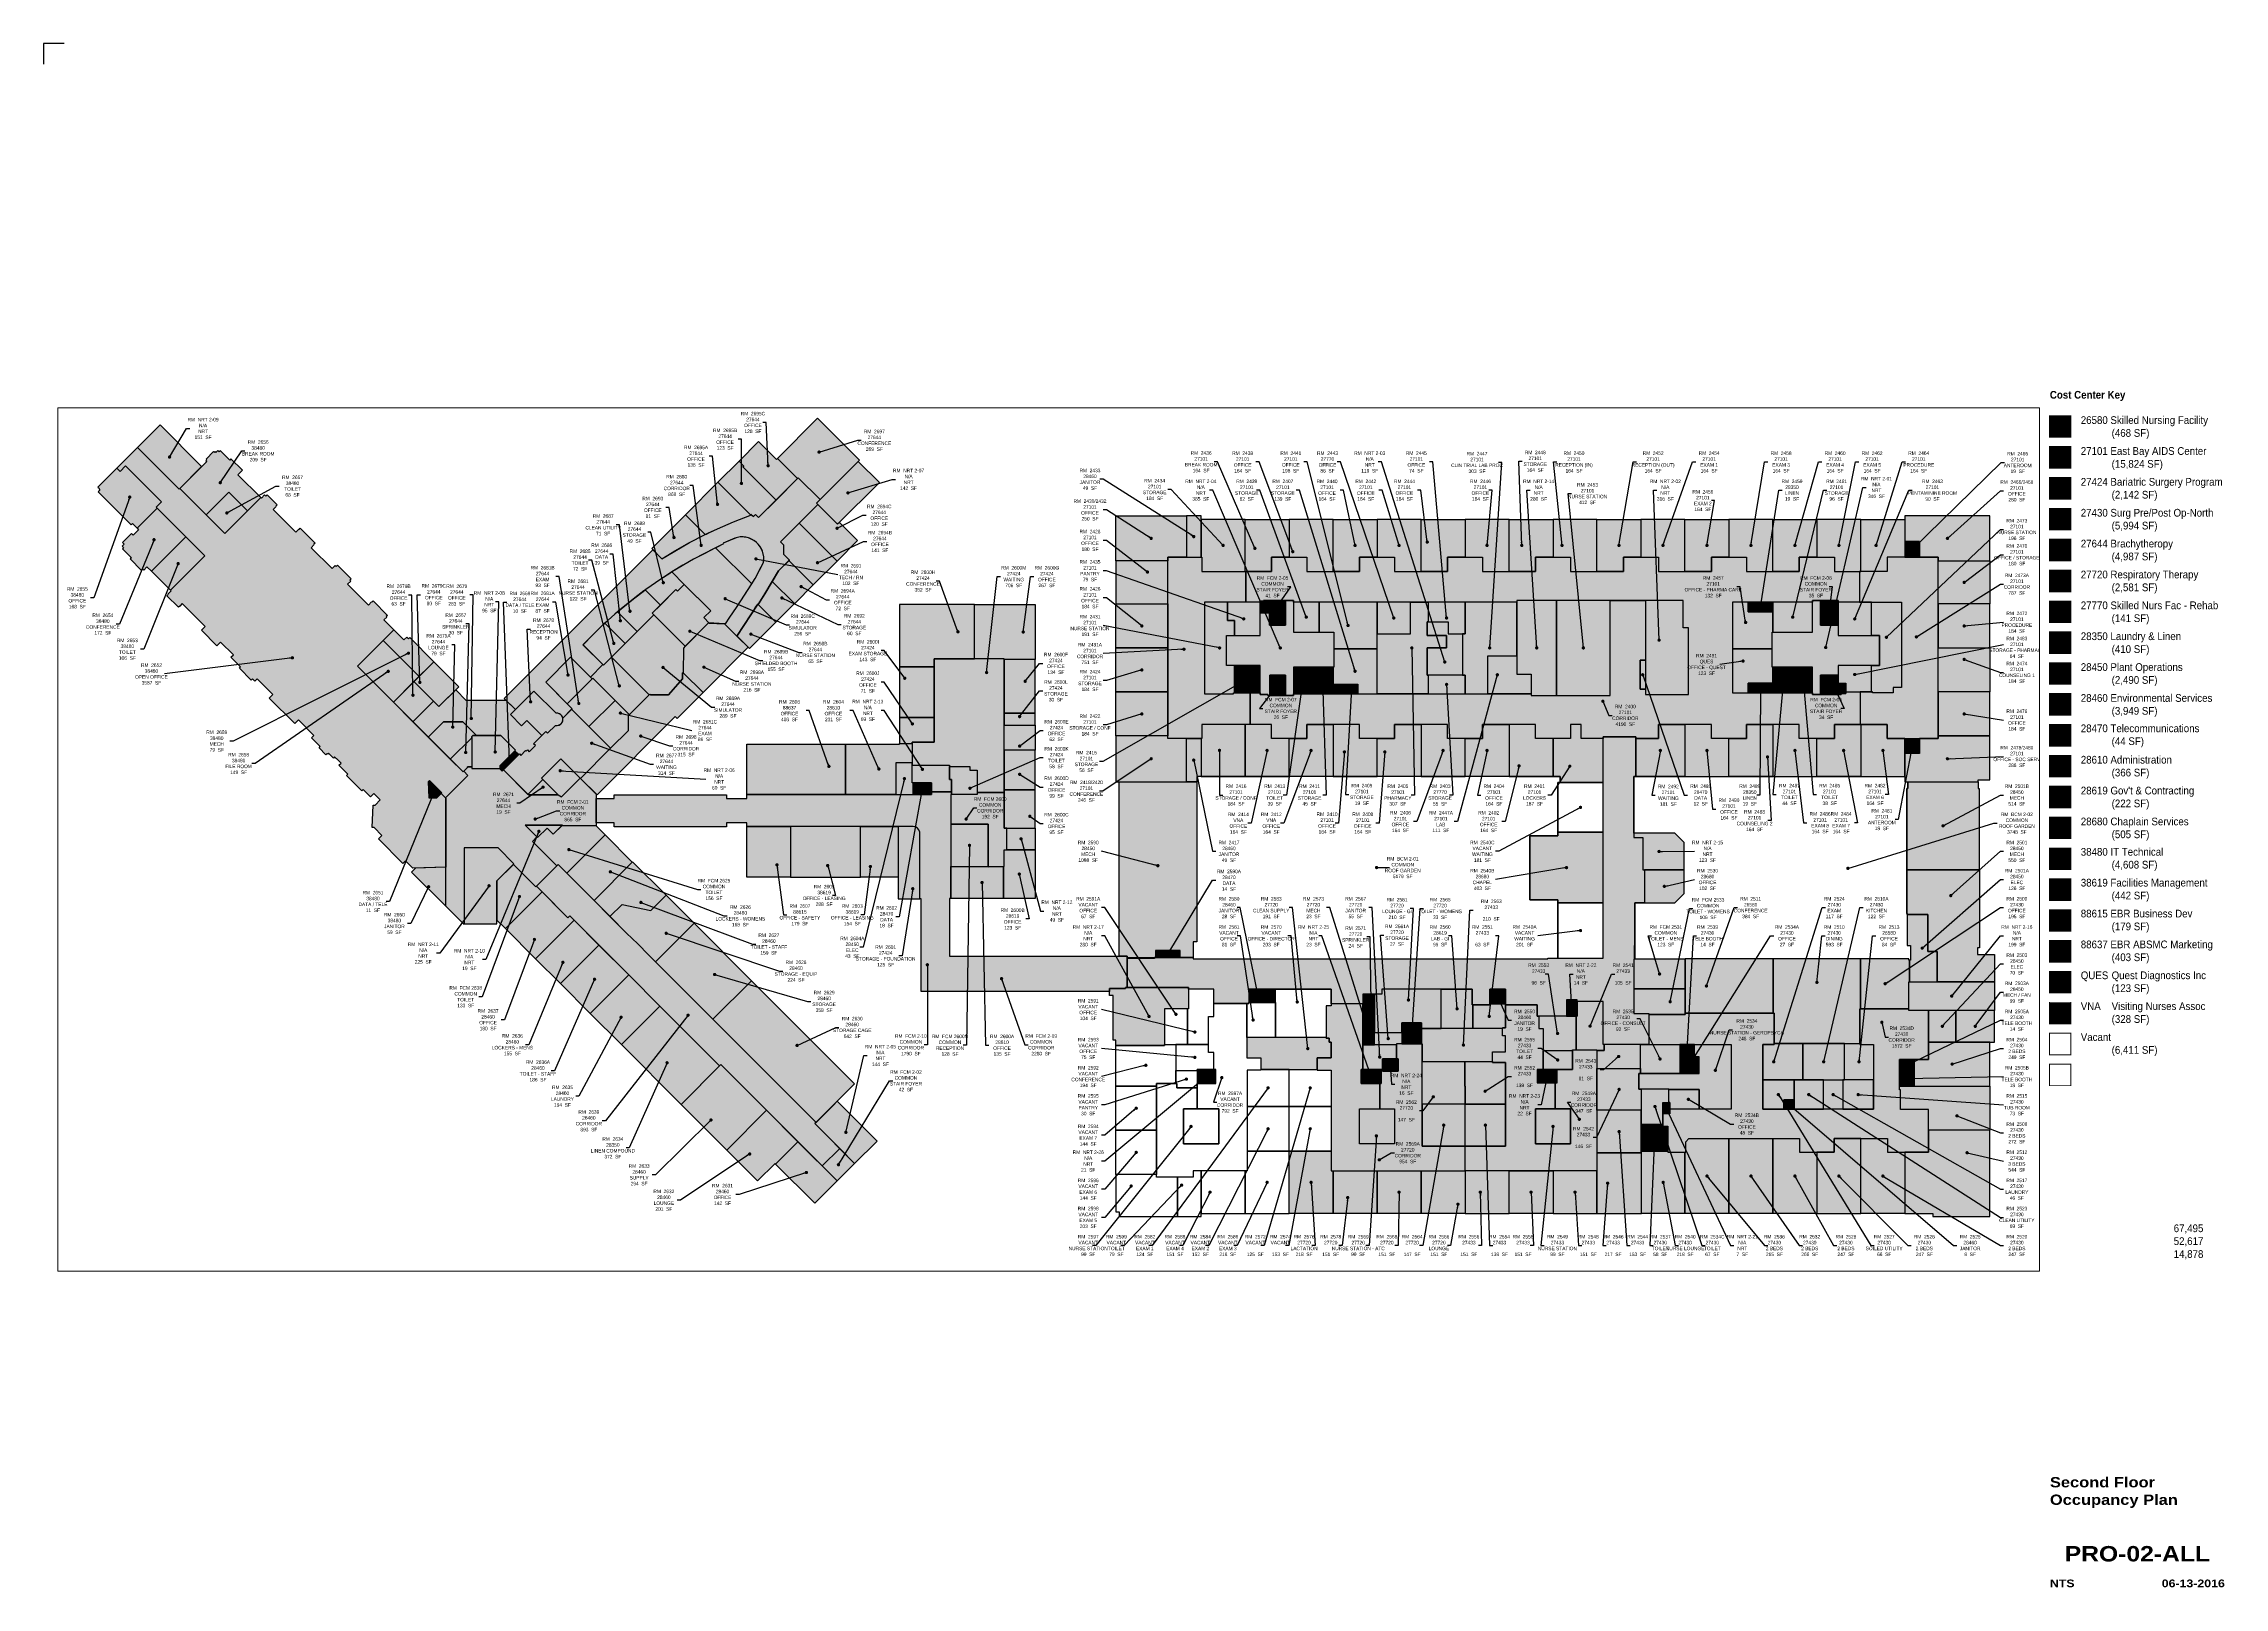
# Paper-space layout 'ALL' of a CAD drawing. Header units: inches. Extents: x 1.2 to 41, y 1.4 to 29.5.
# The model-space entities are those that its viewports show. They can reach past a viewport. Long polylines and large blocks are cut down to what shows.
import ezdxf
from ezdxf.enums import TextEntityAlignment as Align

# ---------------------------------------------------------------- set-up
doc = ezdxf.new("R2010")
doc.units = ezdxf.units.IN
doc.header["$MEASUREMENT"] = 0
doc.layers.get('Defpoints').update_dxf_attribs({"color": 31})
for name, color, linetype in [('0-LABEL', 3, 'Continuous'), ('1-NRT', 200, 'Continuous'), ('1-NRT-PTN', 253, 'Continuous'), ('2-BCM', 140, 'Continuous'), ('3-FCM', 190, 'Continuous'), ('3-FCM-PTN', 9, 'Continuous'), ('4-OCC', 6, 'Continuous'), ('4-OCC-PTN', 95, 'Continuous'), ('4-VACANT', 60, 'Continuous'), ('T-5', 5, 'Continuous'), ('T-8', 8, 'Continuous')]:
    doc.layers.add(name, color=color, linetype=linetype)
doc.styles.add('Arial90', font='arial.ttf', dxfattribs={"width": 0.9})
doc.styles.add('ArialBlack', font='')
doc.styles.add('ArialBold90', font='arialbd.ttf', dxfattribs={"width": 0.9})
doc.styles.add('ArialN', font='ARIALN.TTF')
doc.styles.get('ArialBlack').set_extended_font_data('Arial Black')
doc.dimstyles.new('AB-120', dxfattribs={"dimscale": 120, "dimtxt": 0.125, "dimasz": 0.09375, "dimexe": 0.0625, "dimexo": 0.125, "dimgap": 0.375, "dimtad": 0, "dimtih": 1, "dimtoh": 1, "dimdec": 4, "dimrnd": 0.0625, "dimzin": 0, "dimdsep": 46, "dimlunit": 4, "dimtxsty": 'ArialN', "dimblk": 'ARCHTICK', "dimcen": 0.09375, "dimclrd": 256, "dimclre": 256, "dimclrt": 256, "dimadec": 0, "dimazin": 0, "dimtfac": 1, "dimtdec": 4, "dimtofl": 0, "dimtmove": 2, "dimatfit": 3, "dimldrblk": 'DOT', "dimfxl": 0, "dimfrac": 2, "dimtolj": 1, "dimtzin": 0, "dimlwd": -1, "dimlwe": -1, "dimarcsym": 0})

# ---------------------------------------------------------------- blocks, each defined once
blk = doc.blocks.new('sheettext_30x42')
at = {"style": 'Arial90', "width": 0.9}
for tag, p in [('USEABLE', (2.797, 6.376)), ('GROSS', (2.797, 6.611))]:
    blk.add_attdef(tag, text='', height=0.141, dxfattribs=at).set_placement(p, align=Align.RIGHT)
blk.add_attdef('FLOOR', text='', height=0.188, dxfattribs=at).set_placement((0, 3.227), align=Align.TOP_LEFT)
at = {"layer": 'T-8', "style": 'ArialBlack'}
for tag, p, height in [('TITLE_1', (0, 2.195), 0.188), ('TITLE_2', (0, 1.876), 0.188), ('SCALE', (0, 0.375), 0.141)]:
    blk.add_attdef(tag, p, '', height=height, dxfattribs=at)
blk.add_attdef('DWG#', text='', height=0.281, dxfattribs=at).set_placement((1.594, 1.126), align=Align.TOP_CENTER)
blk.add_attdef('DATE', text='', height=0.141, dxfattribs=at).set_placement((3.188, 0.375), align=Align.RIGHT)
blk = doc.blocks.new('_ArchTick')
at = {"const_width": 0.15}
blk.add_lwpolyline([(-0.5, -0.5), (0.5, 0.5)], dxfattribs=at)
blk = doc.blocks.new('_Dot')
at = {"lineweight": -2}
blk.add_line((-0.5, 0), (-1, 0), dxfattribs=at)
at = {"const_width": 0.5}
blk.add_lwpolyline([(-0.25, 0, 1), (0.25, 0, 1)], format="xyb", close=True, dxfattribs=at)

msp = doc.modelspace()

# ---------------------------------------------------------------- hatches: boundary and pattern name
at = {"layer": '1-NRT-PTN'}
for points in [[(-3882, 7143.6), (-3740.2, 7001.8), (-3816.9, 6925), (-3958.7, 7066.9)], [(-1571.3, 6805), (-1429.1, 6947.1), (-1501.3, 7019.2), (-1643.4, 6877.1)], [(-244.8, 6425.5), (-130.8, 6425.5), (-130.8, 6503.5), (-98.2, 6503.5), (-98.2, 6461.5), (-43.8, 6461.5), (-43.8, 6545.5), (-16.8, 6545.5), (-16.8, 6437.5), (121.2, 6437.5), (121.2, 6317.5), (-16.8, 6317.5), (-16.8, 6221.5), (-43.8, 6221.5), (-43.8, 6290.5), (-97.8, 6290.5), (-97.8, 6221.5), (-103.8, 6221.5), (-103.8, 6224.7), (-130.8, 6224.7), (-130.8, 6323.5), (-244.8, 6323.5)], [(880.2, 6221.4), (880.2, 6545.5), (745.2, 6545.5), (745.2, 6293.5), (793.2, 6293.5), (793.2, 6221.5)], [(1330.2, 6224.5), (1330.2, 6452.5), (1312.2, 6452.5), (1312.2, 6545.5), (1183.2, 6545.5), (1183.2, 6224.5)], [(1753.2, 6437.5), (1753.2, 6545.5), (1780.2, 6545.5), (1780.2, 6461.5), (1840.5, 6461.5), (1840.5, 6425.5), (1981.2, 6425.5), (1981.2, 6323.5), (1840.2, 6323.5), (1840.2, 6290.5), (1780.2, 6290.5), (1780.2, 6224.5), (1753.2, 6224.5), (1753.2, 6317.5), (1615.2, 6317.5), (1615.2, 6437.5)], [(439.2, 6472.9), (511.2, 6472.9), (511.2, 6431.5), (559.2, 6431.5), (559.2, 6422.5), (559.2, 6326.5), (559.2, 6290.5), (439.2, 6290.5), (439.2, 6383.5), (505.2, 6383.5), (505.2, 6425.5), (439.2, 6425.5)], [(-2722.1, 5982.9), (-2669.8, 6035.3), (-2719.6, 6085.1), (-2815.8, 6085.1), (-2819.3, 6081.6), (-2819.3, 5972.4), (-2722.1, 5972.4)], [(-2514.9, 6005.5), (-2581.1, 5939.4), (-2523.8, 5882.2), (-2512.8, 5876.2), (-2449.2, 5939.8)], [(-1182.6, 5892.6), (-1251.2, 5892.6), (-1251.2, 5923.6), (-1316.6, 5923.6), (-1316.6, 5984.3), (-1190.1, 5984.3), (-1190.1, 5935.3), (-1182.6, 5935.3)], [(-2509.5, 5779.5), (-2540.9, 5748), (-2562.1, 5769.3), (-2594.7, 5736.7), (-2637.4, 5779.5)], [(-897.8, 5695.5), (-993.8, 5695.5), (-993.8, 5769.5), (-897.8, 5769.5)], [(1315.9, 5626.5), (1315.9, 5720.3), (1283.7, 5752.5), (1144.2, 5752.5), (1144.2, 5737.6), (1174.2, 5737.6), (1174.2, 5626.5)], [(-2729.4, 5701.8), (-2845.3, 5701.8), (-2845.3, 5443.2), (-2733.4, 5443.2), (-2733.4, 5588.9), (-2675, 5647.3)], [(-622.1, 5028.5), (-622.1, 5046.3), (-631.8, 5046.3), (-631.8, 5198.5), (-643.8, 5198.5), (-643.8, 5222.5), (-589.8, 5222.5), (-589.8, 5225.5), (-375.1, 5225.5), (-375.1, 5153.5), (-457.1, 5153.5), (-457.1, 5028.5)], [(2081.2, 5245.5), (2374.2, 5245.5), (2374.2, 5147.5), (2081.2, 5147.5)], [(950.2, 5127.5), (950.2, 5183.5), (914.2, 5183.5), (914.2, 5127.5)], [(-282.1, 4898.2), (-282.1, 4946.2), (-345.6, 4946.2), (-345.6, 4898.2)], [(214.2, 4946.5), (214.2, 4898.2), (281.9, 4898.2), (281.9, 4946.5)], [(340.2, 4982.5), (286.2, 4982.5), (286.2, 4940.5), (340.2, 4940.5)], [(881.9, 4946.5), (814.2, 4946.5), (814.2, 4900.8), (881.9, 4900.8)], [(-1572.8, 4837.9), (-1437, 4702.2), (-1513.4, 4625.8), (-1649.2, 4761.6)], [(1266.2, 4794.5), (1242.2, 4794.5), (1242.2, 4833.8), (1266.2, 4833.8)]]:
    msp.add_hatch(color=256, dxfattribs=at).paths.add_polyline_path(points)
at = {"layer": '3-FCM-PTN'}
for points in [[(-43.8, 6545.5), (-43.8, 6461.5), (-98.2, 6461.5), (-98.2, 6503.5), (-130.8, 6503.5), (-130.8, 6542.5), (-118.8, 6542.5), (-118.8, 6545.5)], [(1780.2, 6545.5), (1840.5, 6545.5), (1840.5, 6461.5), (1780.2, 6461.5)], [(-97.8, 6290.5), (-43.8, 6290.5), (-43.8, 6221.5), (-97.8, 6221.5)], [(1780.2, 6290.5), (1840.2, 6290.5), (1840.2, 6263.5), (1867.2, 6263.5), (1867.2, 6227.7), (1850.5, 6227.7), (1850.5, 6224.5), (1780.2, 6224.5)], [(1150.2, 5945.5), (1144.2, 5945.5), (1144.2, 5737.6), (1174.2, 5737.6), (1174.2, 5626.5), (1180.2, 5626.5), (1180.2, 5514.5), (1147.2, 5514.5), (1147.2, 5322.3), (1143.8, 5322.3), (1143.8, 5137.5), (1195.3, 5137.5), (1195.3, 5031.5), (1039.2, 5031.5), (1039.2, 5177.5), (950.2, 5177.5), (950.2, 5183.5), (914.2, 5183.5), (914.2, 5127.5), (814.2, 5127.5), (814.2, 5166.5), (706.2, 5166.5), (706.2, 5220.5), (652.2, 5220.5), (652.2, 5166.5), (592.2, 5166.5), (592.2, 5220.5), (284.2, 5220.5), (284.2, 5202.5), (220.2, 5202.5), (220.2, 5170.5), (112.2, 5170.5), (112.2, 5219.5), (-169.1, 5219.5), (-169.1, 5171.5), (-288.1, 5171.5), (-288.1, 5219.5), (-375.1, 5219.5), (-375.1, 5225.5), (-583.8, 5225.5), (-583.8, 5327.5), (-358.8, 5327.5), (-358.8, 5323.8), (850.2, 5323.8), (850.2, 5326), (1039.2, 5326), (1039.2, 6080.5), (1150.2, 6080.5)], [(-2394.8, 5776.5), (-2512.5, 5776.5), (-2509.5, 5779.5), (-2637.4, 5779.5), (-2596.8, 5738.9), (-2611.6, 5724), (-2528.5, 5640.8), (-2600.6, 5568.7), (-2677.1, 5645.2), (-2675, 5647.3), (-2729.4, 5701.8), (-2845.3, 5701.8), (-2845.3, 5440.2), (-2907.6, 5502.5), (-2907.6, 5871.5), (-2908.7, 5872.6), (-2832.3, 5948.9), (-2846.5, 5963.2), (-2833.8, 5975.9), (-2833.8, 5978.4), (-2819.3, 5978.4), (-2819.3, 5972.4), (-2724.4, 5972.4), (-2715.1, 5963.2), (-2710.9, 5967.4), (-2625.7, 5882.2), (-2523.8, 5882.2), (-2512.8, 5876.2), (-2449.2, 5939.8), (-2394.8, 5885.4), (-2394.8, 5869.9), (-2394.8, 5786.9)], [(-1057.8, 5782.5), (-1057.8, 5637.8), (-1003.3, 5637.8), (-1003.3, 5695.5), (-993.8, 5695.5), (-993.8, 5769.5), (-1003.3, 5769.5), (-1003.3, 5891), (-1095.9, 5891), (-1095.9, 5883.4), (-1185.3, 5883.4), (-1185.3, 5782.5)], [(-2494.5, 5615.4), (-2364, 5745.9), (-2394.6, 5776.5), (-2512.5, 5776.5), (-2540.9, 5748), (-2562.1, 5769.3), (-2594.7, 5736.7), (-2596.8, 5738.9), (-2611.6, 5724), (-2528.5, 5640.8), (-2524.2, 5645.1)], [(-1185.3, 5782.5), (-1185.3, 5637.8), (-1057.8, 5637.8), (-1057.8, 5782.5)], [(-2677.1, 5645.2), (-2733.4, 5588.9), (-2733.4, 5455.4), (-2704.5, 5426.5), (-2579.3, 5551.7), (-2598.5, 5570.8), (-2600.6, 5568.7)], [(1319.4, 5322.3), (1143.8, 5322.3), (1143.8, 5221.3), (1319.4, 5221.3)], [(1319.4, 5221.3), (1143.8, 5221.3), (1143.8, 5137.5), (1195.3, 5137.5), (1195.3, 5133.5), (1319.4, 5133.5)], [(-1564.3, 4676.7), (-1623.7, 4617.3), (-1572.8, 4566.4), (-1513.4, 4625.8)]]:
    msp.add_hatch(color=256, dxfattribs=at).paths.add_polyline_path(points)
h = msp.add_hatch(color=256, dxfattribs=at)
edge = h.paths.add_edge_path()
edge.add_line((-2394.8, 5869.9), (-2333.3, 5869.9))
edge.add_line((-2333.3, 5869.9), (-2333.3, 5882.9))
edge.add_line((-2333.3, 5882.9), (-1949.8, 5882.9))
edge.add_line((-1949.8, 5882.9), (-1949.8, 5869.9))
edge.add_line((-1949.8, 5869.9), (-1881.4, 5869.9))
edge.add_line((-1881.4, 5869.9), (-1881.4, 5883.4))
edge.add_line((-1881.4, 5883.4), (-1251.2, 5883.4))
edge.add_line((-1251.2, 5883.4), (-1251.2, 5892.6))
edge.add_line((-1251.2, 5892.6), (-1182.6, 5892.6))
edge.add_line((-1182.6, 5892.6), (-1182.6, 5883.4))
edge.add_line((-1182.6, 5883.4), (-1185.3, 5883.4))
edge.add_line((-1185.3, 5883.4), (-1185.3, 5782.5))
edge.add_line((-1185.3, 5782.5), (-1185.3, 5529.5))
edge.add_line((-1185.3, 5529.5), (-1190.3, 5529.5))
edge.add_line((-1190.3, 5529.5), (-1190.3, 5332.5))
edge.add_line((-1190.3, 5332.5), (-583.8, 5332.5))
edge.add_line((-583.8, 5332.5), (-583.8, 5225.5))
edge.add_line((-583.8, 5225.5), (-589.8, 5225.5))
edge.add_line((-589.8, 5225.5), (-589.8, 5222.5))
edge.add_line((-589.8, 5222.5), (-643.8, 5222.5))
edge.add_line((-643.8, 5222.5), (-643.8, 5212.5))
edge.add_line((-643.8, 5212.5), (-1286.3, 5212.5))
edge.add_line((-1286.3, 5212.5), (-1286.3, 5528.2))
edge.add_line((-1286.3, 5528.2), (-1291.3, 5528.2))
edge.add_line((-1291.3, 5528.2), (-1291.3, 5755.4))
edge.add_arc((-1313.8, 5751.6), 22.8, 9.5216, 91.35906)
edge.add_line((-1314.3, 5774.4), (-1881.4, 5774.4))
edge.add_line((-1881.4, 5774.4), (-1881.4, 5786.9))
edge.add_line((-1881.4, 5786.9), (-1949.8, 5786.9))
edge.add_line((-1949.8, 5786.9), (-1949.8, 5773.9))
edge.add_line((-1949.8, 5773.9), (-2333.3, 5773.9))
edge.add_line((-2333.3, 5773.9), (-2333.3, 5786.9))
edge.add_line((-2333.3, 5786.9), (-2394.8, 5786.9))
edge.add_line((-2394.8, 5786.9), (-2394.8, 5869.9))
at = {"layer": '4-OCC-PTN'}
for color, points in [(15, [(-1776.3, 7029.8), (-1707.7, 6961.2), (-1705.6, 6963.3), (-1631.4, 6889.1), (-1497, 7023.5), (-1639.9, 7166.3)]), (15, [(-1707.7, 6961.2), (-1776.3, 7029.8), (-1779.9, 7026.3), (-1840.7, 7087.1), (-1907.5, 7020.3), (-1890.9, 7003.7), (-1894.1, 7000.5), (-1781.3, 6887.7)]), (15, [(-1781.3, 6887.7), (-1894.1, 7000.5), (-1890.9, 7003.7), (-1907.5, 7020.3), (-1979.6, 6948.1), (-1869, 6837.5), (-1866.9, 6839.7), (-1858.7, 6831.5), (-1851.3, 6838.9), (-1840.7, 6828.3)]), (15, [(-1705.6, 6963.3), (-1840.7, 6828.3), (-1851.3, 6838.9), (-1858.7, 6831.5), (-1865, 6837.8), (-1926.7, 6813.7), (-1981.3, 6789.9), (-2013.9, 6774.5), (-2019.6, 6771.8), (-2025.3, 6769), (-2076.6, 6742.5), (-2126.8, 6714.1), (-2170.9, 6687.6), (-2201.3, 6718), (-2708.3, 6211), (-2670.4, 6173.1), (-2607.1, 6236.4), (-2531.5, 6160.8, -0.388664), (-2508.5, 6144.2), (-2476.3, 6176.4), (-2566.9, 6266.9), (-2482, 6351.7), (-2414.5, 6284.2), (-2372, 6326.6), (-2439.5, 6394.1), (-2406.2, 6428.6), (-2371.6, 6461.9), (-2358.2, 6473.9), (-2354, 6478.2), (-2331.5, 6498.1), (-2319.3, 6508.6), (-2263.1, 6554.4), (-2232.2, 6577.7), (-2230.1, 6579.2), (-2225.2, 6582.8), (-2174.4, 6618.2), (-2134, 6644.3), (-2063.3, 6685.9), (-1990.6, 6723.6), (-1984.8, 6726.4), (-1960.3, 6737.9), (-1961.6, 6740.6), (-1917.9, 6759.4, -0.546783), (-1824, 6674.9), (-1853.1, 6620.1), (-1866, 6599), (-1914, 6524.3), (-1941, 6484.6), (-1952, 6468.8), (-1956.9, 6466), (-1914.7, 6423.8), (-1844, 6532.5), (-1842.6, 6531.1), (-1840.9, 6533.7), (-1819.4, 6567.9), (-1772.7, 6646.3), (-1735.9, 6683.2), (-1756, 6703.3), (-1755.8, 6735), (-1766.4, 6745.6), (-1639.1, 6872.8), (-1643.4, 6877.1), (-1631.4, 6889.1)]), (15, [(-1979.6, 6948.1), (-2087.8, 6840), (-2089.9, 6837.8), (-2022.5, 6770.4), (-1981.3, 6789.9), (-1926.7, 6813.7), (-1871.1, 6835.4), (-1869, 6837.5)]), (15, [(-1639.1, 6872.8), (-1702.8, 6809.2), (-1573.4, 6679.8), (-1503.4, 6749.8), (-1564.9, 6811.3), (-1571.3, 6805)]), (15, [(-2022.5, 6770.4), (-2089.9, 6837.8), (-2205.5, 6722.2), (-2170.7, 6687.4), (-2157.5, 6695.3), (-2126.6, 6713.7), (-2076.6, 6742.5)]), (15, [(-1573.4, 6679.8), (-1702.8, 6809.2), (-1766.4, 6745.6), (-1755.8, 6735), (-1756, 6703.3), (-1735.9, 6683.2), (-1738, 6681.1), (-1655.1, 6598.1)]), (83, [(-622.1, 6833.5), (-382.2, 6833.5), (-382.2, 6692.5), (-445.8, 6692.5), (-445.8, 6680.5), (-622.1, 6680.5)]), (201, [(-331.8, 6833.5), (-382.2, 6833.5), (-382.2, 6692.5), (-331.8, 6692.5)]), (83, [(-331.8, 6692.5), (-329.7, 6692.5), (-329.7, 6644.5), (-181.8, 6644.5), (-181.8, 6821.5), (-331.8, 6821.5)]), (83, [(-31.8, 6821.5), (-181.8, 6821.5), (-181.8, 6644.5), (-178.8, 6644.5), (-91.8, 6644.5), (-91.8, 6692.5), (-31.8, 6692.5)]), (83, [(118.2, 6821.5), (-31.8, 6821.5), (-31.8, 6692.5), (28.2, 6692.5), (28.2, 6644.5), (118.2, 6644.5)]), (83, [(268.2, 6692.5), (208.2, 6692.5), (208.2, 6644.5), (118.2, 6644.5), (118.2, 6821.5), (268.2, 6821.5)]), (83, [(418.2, 6821.5), (268.2, 6821.5), (268.2, 6692.5), (328.2, 6692.5), (328.2, 6644.5), (418.2, 6644.5)]), (83, [(568.2, 6821.5), (418.2, 6821.5), (418.2, 6644.5), (508.2, 6644.5), (508.2, 6692.5), (568.2, 6692.5)]), (83, [(718.2, 6821.5), (568.2, 6821.5), (568.2, 6692.5), (628.2, 6692.5), (628.2, 6644.5), (718.2, 6644.5)]), (83, [(868.2, 6821.5), (718.2, 6821.5), (718.2, 6644.5), (808.2, 6644.5), (808.2, 6692.5), (868.2, 6692.5)]), (83, [(868.2, 6692.5), (928.2, 6692.5), (928.2, 6644.5), (1018.2, 6644.5), (1018.2, 6821.5), (868.2, 6821.5)]), (83, [(1168.2, 6821.5), (1018.2, 6821.5), (1018.2, 6644.5), (1108.2, 6644.5), (1108.2, 6692.5), (1168.2, 6692.5)]), (83, [(1318.2, 6821.5), (1168.2, 6821.5), (1168.2, 6692.5), (1228.2, 6692.5), (1228.2, 6644.5), (1318.2, 6644.5)]), (83, [(1468.2, 6821.5), (1318.2, 6821.5), (1318.2, 6644.5), (1408.2, 6644.5), (1408.2, 6692.5), (1468.2, 6692.5)]), (83, [(1618.2, 6821.5), (1468.2, 6821.5), (1468.2, 6692.5), (1528.2, 6692.5), (1528.2, 6644.5), (1618.2, 6644.5)]), (83, [(1768.2, 6821.5), (1618.2, 6821.5), (1618.2, 6644.5), (1708.2, 6644.5), (1708.2, 6692.5), (1768.2, 6692.5)]), (83, [(1918.2, 6821.5), (1768.2, 6821.5), (1768.2, 6692.5), (1828.2, 6692.5), (1828.2, 6644.5), (1912.9, 6644.5), (1918.2, 6644.5)]), (83, [(2068.2, 6821.5), (1918.2, 6821.5), (1918.2, 6644.5), (2008.2, 6644.5), (2008.2, 6692.5), (2068.2, 6692.5), (2068.2, 6746.6)]), (83, [(2358.4, 6833.5), (2068.2, 6833.5), (2068.2, 6746.6), (2118.5, 6746.6), (2118.5, 6692.5), (2182.2, 6692.5), (2182.2, 6680.5), (2358.4, 6680.5)]), (15, [(-1987.7, 6725), (-2026.9, 6704.8), (-2063.3, 6685.9), (-2098.7, 6665.1), (-2137, 6643.1), (-2094.2, 6600.3), (-2007.2, 6513.3), (-2004, 6510.1), (-2027.3, 6486.8), (-2009, 6468.4), (-1956.9, 6466), (-1952, 6468.8), (-1941, 6484.6), (-1914, 6524.3), (-1864.4, 6601.7)]), (83, [(2068.2, 6692.5), (2118.5, 6692.5), (2118.5, 6746.6), (2068.2, 6746.6)]), (15, [(-2136.6, 6642.7), (-2144.1, 6637.7), (-2174.4, 6618.2), (-2225.2, 6582.8), (-2227.6, 6581), (-2175.8, 6529.2), (-2122.8, 6582.2), (-2117.5, 6576.9), (-2094.2, 6600.3)]), (15, [(-1738, 6681.1), (-1655.1, 6598.1), (-1716.6, 6536.6), (-1718.7, 6534.5), (-1794.3, 6610.1), (-1772.7, 6646.3), (-1769.8, 6649.2)]), (83, [(-445.8, 6533.5), (-445.8, 6680.5), (-622.1, 6680.5), (-622.1, 6533.5)]), (83, [(-178.8, 6644.5), (-329.7, 6644.5), (-329.7, 6692.5), (-445.8, 6692.5), (-445.8, 6074.5), (-329.7, 6074.5), (-329.7, 6122.5), (-164.6, 6122.5), (-164.6, 6230.7), (-217.8, 6230.7), (-220.8, 6230.7), (-220.8, 6227.5), (-319.8, 6227.5), (-319.8, 6539.5), (-178.8, 6539.5)]), (83, [(2182.2, 6692.5), (2118.5, 6692.5), (2068.2, 6692.5), (2008.2, 6692.5), (2008.2, 6644.5), (1912.9, 6644.5), (1912.9, 6539.5), (2056.2, 6539.5), (2056.2, 6248.5), (2028.2, 6248.5), (2028.2, 6230.5), (1957.2, 6230.5), (1957.2, 6233.7), (1915.9, 6233.7), (1915.9, 6122.5), (2008.2, 6122.5), (2008.2, 6074.5), (2068.2, 6074.5), (2118.5, 6074.5), (2182.2, 6074.5)]), (83, [(2358.4, 6680.5), (2182.2, 6680.5), (2182.2, 6533.5), (2358.4, 6533.5)]), (15, [(-2254.7, 6439.8), (-2321.6, 6506.7), (-2291.5, 6531.8), (-2263.1, 6554.4), (-2234.6, 6576.3), (-2227.6, 6581), (-2175.8, 6529.2), (-2203.4, 6501.6), (-2198.1, 6496.3)]), (15, [(-2027.3, 6486.8), (-2009, 6468.4), (-2011.3, 6468.5), (-2090.8, 6389), (-2203.4, 6501.6), (-2122.8, 6582.2), (-2117.5, 6576.9), (-2094.2, 6600.3), (-2004, 6510.1)]), (15, [(-1794.3, 6610.1), (-1718.7, 6534.5), (-1782.3, 6470.8), (-1842.6, 6531.1), (-1819.2, 6567.7)]), (83, [(1063.2, 6545.5), (880.2, 6545.5), (880.2, 6221.4), (1063.2, 6221.4)]), (15, [(-2364.9, 6467.9), (-2295.7, 6398.7), (-2254.7, 6439.8), (-2321.6, 6506.7), (-2331.5, 6498.1), (-2354, 6478.2)]), (15, [(-2209.3, 6223.2), (-2211.9, 6225.8), (-2214, 6223.7), (-2342.4, 6352.1), (-2198.1, 6496.3), (-2090.8, 6389), (-2097.1, 6382.7), (-2097.6, 6298.7), (-2100.6, 6298.7), (-2100.8, 6277.8), (-2148.6, 6223.6)]), (15, [(-1844, 6532.5), (-1782.3, 6470.8), (-1872, 6381.1), (-1914.7, 6423.8)]), (23, [(-1104.3, 6531.5), (-1360.8, 6531.5), (-1360.8, 6319.3), (-1241.8, 6319.3), (-1241.8, 6346.5), (-1104.3, 6346.5)]), (23, [(-1104.3, 6531.5), (-897.8, 6531.5), (-897.8, 6344), (-1003.3, 6344), (-1003.3, 6346.5), (-1104.3, 6346.5)]), (83, [(-445.8, 6533.5), (-445.8, 6383.5), (-622.1, 6383.5), (-622.1, 6533.5)]), (83, [(-241.8, 6539.5), (-319.8, 6539.5), (-319.8, 6227.5), (-220.8, 6227.5), (-220.8, 6230.7), (-217.8, 6230.7), (-217.8, 6323.5), (-244.8, 6323.5), (-244.8, 6425.5), (-217.8, 6425.5), (-217.8, 6476.5), (-241.8, 6476.5)]), (83, [(-130.8, 6425.5), (-130.8, 6539.5), (-241.8, 6539.5), (-241.8, 6476.5), (-217.8, 6476.5), (-217.8, 6425.5)]), (83, [(-16.8, 6539.5), (-16.8, 6437.5), (70.2, 6437.5), (70.2, 6539.5)]), (83, [(268.2, 6539.5), (70.2, 6539.5), (70.2, 6437.5), (121.2, 6437.5), (121.2, 6380.5), (268.2, 6380.5)]), (44, [(268.2, 6539.5), (268.2, 6431.5), (382.2, 6431.5), (382.2, 6539.5)]), (83, [(439.2, 6383.5), (505.2, 6383.5), (505.2, 6425.5), (439.2, 6425.5), (439.2, 6472.9), (442.2, 6472.9), (442.2, 6539.5), (382.2, 6539.5), (382.2, 6431.5), (268.2, 6431.5), (268.2, 6380.5), (268.2, 6227.5), (442.2, 6227.5), (442.2, 6290.5), (439.2, 6290.5)]), (83, [(568.2, 6539.5), (442.2, 6539.5), (442.2, 6472.9), (511.2, 6472.9), (511.2, 6431.5), (568.2, 6431.5)]), (83, [(745.2, 6539.5), (568.2, 6539.5), (568.2, 6431.5), (559.2, 6431.5), (559.2, 6290.5), (568.2, 6290.5), (568.2, 6227.5), (645.8, 6227.5), (645.8, 6356.5), (745.2, 6356.5)]), (83, [(1618.2, 6506.5), (1534.2, 6506.5), (1534.2, 6539.5), (1480.2, 6539.5), (1480.2, 6380.5), (1615.2, 6380.5), (1615.2, 6437.5), (1618.2, 6437.5)]), (51, [(1618.2, 6539.5), (1534.2, 6539.5), (1534.2, 6506.5), (1618.2, 6506.5)]), (83, [(1753.2, 6539.5), (1618.2, 6539.5), (1618.2, 6506.5), (1618.2, 6437.5), (1753.2, 6437.5)]), (83, [(1954.2, 6539.5), (1912.9, 6539.5), (1840.5, 6539.5), (1840.5, 6461.5), (1840.5, 6425.5), (1954.2, 6425.5)]), (83, [(2056.2, 6539.5), (1954.2, 6539.5), (1954.2, 6425.5), (1981.2, 6425.5), (1981.2, 6323.5), (1954.2, 6323.5), (1954.2, 6233.7), (1957.2, 6233.7), (1957.2, 6230.5), (2028.2, 6230.5), (2028.2, 6248.5), (2056.2, 6248.5)]), (83, [(2358.4, 6533.5), (2182.2, 6533.5), (2182.2, 6383.5), (2358.4, 6383.5)]), (15, [(-2364.9, 6467.9), (-2295.7, 6398.7), (-2369.9, 6324.5), (-2439.7, 6394.3), (-2406.2, 6428.6), (-2371.6, 6461.9)]), (15, [(-2097.6, 6298.7), (-2030.3, 6231.4), (-1876.5, 6385.6), (-1956.9, 6466), (-2011.3, 6468.5), (-2097.1, 6382.7)]), (15, [(-2863.1, 6251.3), (-2948.4, 6336.5), (-3016.2, 6268.6), (-2931, 6183.4)]), (15, [(-2482, 6351.7), (-2408.2, 6277.9), (-2493.1, 6193.1), (-2566.9, 6266.9)]), (15, [(-2342.4, 6352.1), (-2369.9, 6324.5), (-2372, 6326.6), (-2414.5, 6284.2), (-2408.2, 6277.9), (-2406.1, 6280.1), (-2330.2, 6204.2), (-2282.2, 6156.2), (-2279.8, 6158), (-2214, 6223.7)]), (23, [(-1241.8, 6346.5), (-1241.8, 6062.5), (-1316.6, 6062.5), (-1316.6, 5984.3), (-1190.1, 5984.3), (-1190.1, 5979.3), (-1120.3, 5979.3), (-1120.3, 5966.6), (-1095.9, 5966.6), (-1095.9, 5891), (-1003.3, 5891), (-1003.3, 6346.5)]), (23, [(-897.8, 6161.3), (-897.8, 6344), (-1003.3, 6344), (-1003.5, 6161.3)]), (83, [(-445.8, 6383.5), (-445.8, 6233.5), (-622.1, 6233.5), (-622.1, 6383.5)]), (83, [(-130.8, 6230.7), (-130.8, 6323.5), (-217.8, 6323.5), (-217.8, 6230.7)]), (83, [(268.2, 6227.5), (268.2, 6380.5), (121.2, 6380.5), (121.2, 6317.5), (118.2, 6317.5), (118.2, 6260.5), (202.2, 6260.5), (202.2, 6227.5)]), (83, [(645.8, 6356.5), (745.2, 6356.5), (745.2, 6293.5), (793.2, 6293.5), (793.2, 6227.5), (645.8, 6227.5)]), (62, [(1165.2, 6341.5), (1183.2, 6341.5), (1183.2, 6242.5), (1165.2, 6242.5)]), (211, [(1615.2, 6380.5), (1480.2, 6380.5), (1480.2, 6230.5), (1534.2, 6230.5), (1534.2, 6263.5), (1618.2, 6263.5), (1618.2, 6317.5), (1615.2, 6317.5)]), (83, [(1954.2, 6323.5), (1840.2, 6323.5), (1840.2, 6263.5), (1867.2, 6263.5), (1867.2, 6233.7), (1915.9, 6233.7), (1954.2, 6233.7)]), (83, [(2358.4, 6383.5), (2182.2, 6383.5), (2182.2, 6233.5), (2358.4, 6233.5)]), (15, [(-3016.2, 6268.6), (-2949.4, 6201.8), (-3019.4, 6131.8), (-3086.3, 6198.6)]), (15, [(-2406.1, 6280.1), (-2330.2, 6204.2), (-2419.3, 6115.1), (-2478.5, 6174.2), (-2476.3, 6176.4), (-2493.1, 6193.1)]), (15, [(-2448.1, 5938.7), (-2345.5, 6041.3), (-2284.7, 6102.1), (-2284.7, 6154.4), (-2279.8, 6158), (-2211.9, 6225.8), (-2209.3, 6223.2), (-2148.6, 6223.6), (-2100.8, 6277.8), (-2100.6, 6298.7), (-2097.6, 6298.7), (-2030.3, 6231.4), (-2118.6, 6143.1), (-2124.9, 6149.5), (-2391.9, 5882.5)]), (23, [(-1241.8, 6319.3), (-1360.8, 6319.3), (-1360.8, 6146.3), (-1241.8, 6146.3)]), (83, [(46.2, 6317.5), (-16.8, 6317.5), (-16.8, 6227.5), (46.2, 6227.5)]), (83, [(118.2, 6227.5), (46.2, 6227.5), (46.2, 6317.5), (118.2, 6317.5)]), (83, [(118.2, 6227.5), (118.2, 6260.5), (202.2, 6260.5), (202.2, 6227.5)]), (44, [(568.2, 6290.5), (445.2, 6290.5), (442.2, 6290.5), (442.2, 6227.5), (568.2, 6227.5)]), (51, [(1618.2, 6263.5), (1534.2, 6263.5), (1534.2, 6230.5), (1618.2, 6230.5)]), (83, [(1690.2, 6317.5), (1618.2, 6317.5), (1618.2, 6230.5), (1690.2, 6230.5)]), (83, [(1690.2, 6317.5), (1690.2, 6230.5), (1753.2, 6230.5), (1753.2, 6278.8), (1753.2, 6290.5), (1753.2, 6317.5)]), (15, [(-2670.4, 6173.1), (-2701.9, 6204.6), (-2810.2, 6204.6), (-2837.7, 6204.6), (-2873.8, 6240.7), (-2931, 6183.4), (-2949.4, 6201.8), (-3019.4, 6131.8), (-2967.1, 6079.5), (-2915.2, 6131.4), (-2865.7, 6131.6), (-2849.3, 6131.4), (-2803, 6085.1), (-2719.6, 6085.1), (-2669.8, 6035.3), (-2671.9, 6033.1), (-2658.5, 6019.8), (-2656.4, 6021.9), (-2651.7, 6017.2), (-2635.5, 6033.5), (-2633.3, 6031.4), (-2629.1, 6035.6), (-2623.1, 6029.6), (-2601.9, 6050.8), (-2607.9, 6056.8), (-2580.1, 6084.6), (-2631.3, 6135.8), (-2649.2, 6117.9), (-2687.3, 6156.1)]), (15, [(-2284.7, 6154.4), (-2282.2, 6156.2), (-2330.2, 6204.2), (-2419.3, 6115.1), (-2345.5, 6041.3), (-2284.7, 6102.1)]), (83, [(-445.8, 6233.5), (-445.8, 6083.5), (-622.1, 6083.5), (-622.1, 6233.5)]), (83, [(2358.4, 6233.5), (2182.2, 6233.5), (2182.2, 6083.5), (2358.4, 6083.5)]), (15, [(-2849.3, 6131.4), (-2865.7, 6131.6), (-2915.2, 6131.4), (-2967.1, 6079.5), (-2892.1, 6004.5), (-2819.3, 6077.4), (-2819.3, 6081.6), (-2815.8, 6085.1), (-2803, 6085.1)]), (23, [(-1360.8, 6058.1), (-1316.6, 6058.1), (-1316.6, 6062.5), (-1241.8, 6062.5), (-1241.8, 6129.8), (-1241.8, 6137.5), (-1241.8, 6146.3), (-1360.8, 6146.3)]), (23, [(-1003.5, 6161.3), (-1003.3, 6134.8), (-1003.3, 6129.8), (-1003.3, 6120.2), (-897.8, 6120.2), (-897.8, 6161.3)]), (23, [(-1003.3, 6120.2), (-897.8, 6120.2), (-897.8, 6035.3), (-1003.3, 6035.3)]), (83, [(-331.8, 6074.5), (-331.8, 5945.5), (-181.8, 5945.5), (-181.8, 6122.5), (-271.8, 6122.5), (-329.7, 6122.5), (-329.7, 6074.5)]), (228, [(-31.8, 6074.5), (-91.8, 6074.5), (-91.8, 6122.5), (-181.8, 6122.5), (-181.8, 5945.5), (-31.8, 5945.5)]), (228, [(-31.8, 6074.5), (28.2, 6074.5), (28.2, 6122.5), (118.2, 6122.5), (118.2, 5945.5), (-31.8, 5945.5)]), (83, [(268.2, 6074.5), (208.2, 6074.5), (208.2, 6122.5), (118.2, 6122.5), (118.2, 5945.5), (268.2, 5945.5)]), (83, [(418.2, 6122.5), (328.2, 6122.5), (328.2, 6074.5), (268.2, 6074.5), (268.2, 5945.5), (418.2, 5945.5)]), (83, [(568.2, 6074.5), (508.2, 6074.5), (508.2, 6122.5), (418.2, 6122.5), (418.2, 5945.5), (568.2, 5945.5)]), (83, [(718.2, 6122.5), (628.2, 6122.5), (628.2, 6074.5), (568.2, 6074.5), (568.2, 5945.5), (718.2, 5945.5)]), (83, [(868.2, 6074.5), (808.2, 6074.5), (808.2, 6122.5), (718.2, 6122.5), (718.2, 5945.5), (868.2, 5945.5)]), (83, [(868.2, 6074.5), (868.2, 5945.5), (892.2, 5945.5), (892.2, 5927.6), (892.2, 5924.6), (1039.2, 5924.6), (1039.2, 6074.5), (964.2, 6074.5), (964.2, 6122.5), (928.2, 6122.5), (928.2, 6074.5)]), (83, [(1318.2, 6122.5), (1228.2, 6122.5), (1228.2, 6074.5), (1150.2, 6074.5), (1150.2, 5945.5), (1318.2, 5945.5)]), (83, [(1468.2, 6074.5), (1408.2, 6074.5), (1408.2, 6122.5), (1318.2, 6122.5), (1318.2, 5945.5), (1468.2, 5945.5)]), (83, [(1618.2, 6122.5), (1528.2, 6122.5), (1528.2, 6074.5), (1468.2, 6074.5), (1468.2, 5945.5), (1618.2, 5945.5)]), (83, [(1768.2, 6074.5), (1708.2, 6074.5), (1708.2, 6122.5), (1618.2, 6122.5), (1618.2, 5945.5), (1768.2, 5945.5)]), (83, [(1918.2, 6122.5), (1915.9, 6122.5), (1828.2, 6122.5), (1828.2, 6074.5), (1768.2, 6074.5), (1768.2, 5945.5), (1918.2, 5945.5)]), (83, [(2068.2, 6074.5), (2008.2, 6074.5), (2008.2, 6122.5), (1918.2, 6122.5), (1918.2, 5945.5), (2068.2, 5945.5), (2068.2, 6023.4)]), (15, [(-2819.3, 6077.4), (-2819.3, 5978.4), (-2833.8, 5978.4), (-2833.8, 5975.9), (-2848.7, 5961), (-2892.1, 6004.5)]), (15, [(-2671.9, 6033.1), (-2658.5, 6019.8), (-2715.1, 5963.2), (-2722.1, 5970.1), (-2722.1, 5982.9)]), (163, [(-1881.4, 6055.5), (-1544.6, 6055.5), (-1544.6, 5883.4), (-1881.4, 5883.4)]), (31, [(-1375.6, 5883.4), (-1544.6, 5883.4), (-1544.6, 6055.5), (-1360.8, 6055.5), (-1360.8, 6058.1), (-1316.6, 6058.1), (-1316.6, 5996.1), (-1316.6, 5992.1), (-1373.1, 5992.1), (-1373.1, 5883.4)]), (23, [(-897.8, 6035.3), (-1003.3, 6035.3), (-1003.3, 5899.5), (-897.8, 5899.5)]), (83, [(-622.1, 5927.5), (-382.2, 5927.5), (-382.2, 6074.5), (-445.8, 6074.5), (-445.8, 6083.5), (-622.1, 6083.5)]), (201, [(-346.8, 5945.5), (-346.8, 5927.5), (-382.2, 5927.5), (-382.2, 6074.5), (-331.8, 6074.5), (-331.8, 5945.5)]), (83, [(2358.4, 6083.5), (2182.2, 6083.5), (2182.2, 6074.5), (2118.5, 6074.5), (2118.5, 6023.4), (2068.2, 6023.4), (2068.2, 5945.5), (2068.2, 5927.5), (2317.8, 5927.5), (2317.8, 5933.5), (2358.4, 5933.5)]), (55, [(-1316.6, 5992.1), (-1373.1, 5992.1), (-1373.1, 5883.4), (-1316.6, 5883.4), (-1314.1, 5883.4), (-1314.1, 5923.6), (-1316.6, 5923.6)]), (23, [(-1190.1, 5979.3), (-1120.3, 5979.3), (-1120.3, 5966.6), (-1095.9, 5966.6), (-1095.9, 5883.4), (-1182.6, 5883.4), (-1182.6, 5935.3), (-1190.1, 5935.3)]), (15, [(-2576.8, 5935.2), (-2523.8, 5882.2), (-2625.7, 5882.2), (-2627.7, 5884.2)]), (62, [(-1314.1, 5923.6), (-1251.2, 5923.6), (-1251.2, 5883.4), (-1314.1, 5883.4)]), (23, [(-897.8, 5899.5), (-1003.3, 5899.5), (-1003.3, 5769.5), (-897.8, 5769.5)]), (55, [(-611.8, 5332.5), (-611.8, 5927.5), (-346.8, 5927.5), (-346.8, 5381.5), (-358.8, 5381.5), (-358.8, 5327.5), (-403.8, 5327.5), (-403.8, 5351.5), (-487.8, 5351.5), (-487.8, 5327.5), (-490.8, 5327.5), (-490.8, 5324.5), (-583.8, 5324.5), (-583.8, 5332.5)]), (55, [(2118.5, 5927.5), (2317.8, 5927.5), (2317.8, 5904.2), (2321.4, 5904.2), (2321.4, 5626.5), (2075.2, 5626.5), (2075.2, 5904.1), (2078.7, 5904.1), (2078.7, 5927.5)]), (201, [(-2271.5, 5653.4), (-2364, 5745.9), (-2479.7, 5630.2), (-2494.5, 5615.4), (-2402, 5522.8)]), (12, [(-1732.6, 5774.4), (-1732.6, 5601.5), (-1881.4, 5601.5), (-1881.4, 5774.4)]), (172, [(-1493, 5774.4), (-1732.6, 5774.4), (-1732.6, 5601.5), (-1493, 5601.5)]), (172, [(-1364.8, 5774.4), (-1364.8, 5601.5), (-1493, 5601.5), (-1493, 5774.4)]), (132, [(1039.2, 5755.2), (884.9, 5755.2), (884.9, 5753.3), (884.9, 5742.6), (789.4, 5742.6), (789.4, 5524.4), (884.9, 5524.4), (884.9, 5514), (1039.2, 5514)]), (201, [(-2156.4, 5540.3), (-2270.5, 5654.4), (-2402, 5522.8), (-2347.6, 5468), (-2306.5, 5509.1), (-2208.7, 5488.1)]), (181, [(-1003.3, 5695.5), (-897.8, 5695.5), (-897.8, 5529.5), (-1005.8, 5529.5), (-1005.8, 5637.8), (-1003.3, 5637.8)]), (91, [(-2907.6, 5502.5), (-2907.6, 5635.8), (-3011.1, 5632.9), (-3024.6, 5619.4)]), (201, [(-2524.2, 5645.1), (-2377.5, 5498.4), (-2349.5, 5469.8), (-2290.1, 5410.4), (-2272.6, 5394), (-2251.6, 5373), (-2218, 5338.8), (-1644.9, 4765.8), (-1649.2, 4761.6), (-1564.3, 4676.7), (-1623.7, 4617.3), (-1969.5, 4963.1), (-1973.7, 4958.8), (-2485, 5470.1), (-2491.3, 5463.7), (-2598.5, 5570.8)]), (31, [(-1005.8, 5637.8), (-1005.8, 5529.5), (-1185.3, 5529.5), (-1185.3, 5637.8), (-1057.8, 5637.5), (-1038.3, 5637.8)]), (132, [(1315.9, 5626.5), (1180.2, 5626.5), (1180.2, 5514.5), (1283.7, 5514.5), (1315.9, 5546.7)]), (55, [(2075.2, 5626.5), (2322.2, 5626.5), (2322.2, 5360.5), (2316.2, 5360.5), (2316.2, 5338.5), (2374.2, 5338.5), (2374.2, 5245.5), (2178.2, 5245.5), (2178.2, 5348.5), (2146.2, 5348.5), (2146.2, 5474.5), (2076.2, 5474.5), (2076.2, 5477.5), (2075.2, 5477.5)]), (201, [(-2470.1, 5455.2), (-2601.7, 5323.7), (-2704.5, 5426.5), (-2579.3, 5551.7), (-2491.3, 5463.7), (-2485, 5470.1)]), (201, [(-2192.4, 5313.2), (-2218, 5338.8), (-2251.6, 5373), (-2272.6, 5394), (-2290.1, 5410.4), (-2347.6, 5468), (-2306.5, 5509.1), (-2208.7, 5488.1), (-2156.4, 5540.3), (-2060.8, 5444.7)]), (201, [(-2385.4, 5370.5), (-2470.1, 5455.2), (-2601.7, 5323.7), (-2516.9, 5239)]), (201, [(-1864.9, 5248.8), (-2060.8, 5444.7), (-2192.4, 5313.2), (-2162.5, 5283.4), (-2145.6, 5266.4), (-2107.4, 5228.2), (-2073.4, 5194.3), (-2035.3, 5156.1), (-2018.3, 5139.1), (-1996.4, 5117.3)]), (55, [(2076.2, 5474.5), (2076.2, 5368.5), (2087.2, 5368.5), (2087.2, 5318.5), (2084.2, 5318.5), (2084.2, 5245.5), (2178.2, 5245.5), (2178.2, 5348.5), (2146.2, 5348.5), (2146.2, 5474.5)]), (201, [(-2283.5, 5268.5), (-2415, 5137), (-2516.9, 5239), (-2385.4, 5370.5)]), (62, [(-487.8, 5351.5), (-487.8, 5327.5), (-403.8, 5327.5), (-403.8, 5351.5)]), (20, [(1619.2, 5323), (1319.4, 5323), (1319.4, 5140), (1319.4, 5140), (1319.4, 5138.8), (1619.2, 5138.8)]), (241, [(1917.2, 5323.8), (1705.5, 5323.8), (1705.5, 5323), (1619.2, 5323), (1619.2, 5138.8), (1622.2, 5138.8), (1622.2, 5034.5), (1720.2, 5034.5), (1862.2, 5034.5), (1914.1, 5034.5), (1914.1, 5153.5), (1917.2, 5153.5)]), (241, [(2081.2, 5245.5), (2084.2, 5245.5), (2084.2, 5318.5), (2081.2, 5318.5), (2081.2, 5323.8), (1917.2, 5323.8), (1917.2, 5323.8), (1917.2, 5153.5), (2081.2, 5153.5)]), (201, [(-2177.4, 5162.5), (-2283.5, 5268.5), (-2415, 5137), (-2308.9, 5031)]), (201, [(-1513.4, 4897.3), (-1864.9, 5248.8), (-1996.4, 5117.3), (-1644.9, 4765.8)]), (201, [(-169.1, 5219.5), (-169.1, 5174.5), (-78.1, 5174.5), (-78.1, 5219.5)]), (33, [(487.2, 5220.5), (284.2, 5220.5), (284.2, 5202.5), (259.2, 5202.5), (259.2, 5072.5), (353.2, 5072.5), (353.2, 5105.5), (419.2, 5105.5), (419.2, 5085.5), (487.2, 5085.5)]), (181, [(595.2, 5166.5), (595.2, 5085.5), (487.2, 5085.5), (487.2, 5220.5), (592.2, 5220.5), (592.2, 5166.5)]), (201, [(706.2, 5220.5), (706.2, 5169.5), (652.2, 5169.5), (652.2, 5220.5)]), (51, [(-1973.7, 4958.8), (-2105.3, 4827.3), (-2308.9, 5031), (-2177.4, 5162.5)]), (33, [(259.2, 5202.5), (220.2, 5202.5), (220.2, 5114.5), (259.2, 5114.5)]), (241, [(1622.2, 5138.8), (1319.4, 5138.8), (1319.4, 5133.5), (1195.3, 5133.5), (1195.3, 5031.5), (1475.2, 5031.4), (1475.2, 4810.4), (1366.2, 4810.5), (1266.2, 4810.5), (1266.2, 4794.5), (1242.2, 4794.5), (1242.2, 4753.5), (1260.2, 4753.5), (1260.2, 4664.5), (1321.2, 4664.5), (1321.2, 4700.1), (1331.6, 4710.5), (1709.2, 4710.5), (1709.2, 4664.5), (1827.2, 4664.5), (1827.2, 4710.5), (2009.2, 4710.5), (2009.2, 4664.5), (2149.2, 4664.5), (2149.2, 4809.5), (2053.2, 4809.5), (2053.2, 4876.5), (2050.2, 4876.5), (2050.2, 4980.5), (2149.2, 4980.5), (2149.2, 5147.5), (2081.2, 5147.5), (2081.2, 5153.5), (1914.1, 5153.5), (1914.1, 5031.5), (1961.2, 5031.5), (1961.1, 4810.5), (1583.2, 4810.6), (1583.2, 5031.5), (1622.2, 5031.5)]), (55, [(2149.2, 5147.5), (2149.2, 5039.5), (2242.2, 5039.5), (2242.2, 5147.5)]), (55, [(2242.2, 5147.5), (2242.2, 5039.5), (2358.4, 5039.5), (2374.2, 5039.5), (2374.2, 5147.5)]), (33, [(220.2, 5114.5), (220.2, 5030.5), (259.2, 5030.5), (259.2, 5114.5)]), (33, [(353.2, 5033.5), (334.2, 5033.5), (334.2, 5030.5), (259.2, 5030.5), (259.2, 5072.5), (353.2, 5072.5)]), (33, [(419.2, 5105.5), (353.2, 5105.5), (353.2, 5033.5), (419.2, 5033.5)]), (33, [(104.9, 5052.5), (94.2, 5052.5), (94.2, 5055.5), (-175.8, 5055.5), (-175.8, 4985.5), (-127.8, 4985.5), (-127.8, 4946.5), (64.2, 4946.5), (64.2, 4985.5), (112.2, 4985.5), (112.2, 5039.5), (104.9, 5039.5)]), (33, [(334.2, 4982.5), (334.2, 5030.5), (220.2, 5030.5), (220.2, 4946.5), (286.2, 4946.5), (286.2, 4982.5)]), (241, [(1351.2, 5031.5), (1475.2, 5031.5), (1475.2, 4810.4), (1366.2, 4810.5), (1366.2, 4878.5), (1262.7, 4878.5), (1262.7, 4879.5), (1161.2, 4879.5), (1161.2, 4932.5), (1366.2, 4932.5), (1366.2, 4989.5), (1351.2, 4989.5)]), (241, [(1300.2, 4992.5), (1300.2, 4932.5), (1166, 4932.5), (1166, 5031.5), (1300.2, 5031.5)]), (241, [(1351.2, 5031.5), (1300.2, 5031.5), (1300.2, 4992.5), (1351.2, 4992.5)]), (241, [(1300.2, 4992.5), (1300.2, 4932.5), (1366.2, 4932.5), (1366.2, 4989.5), (1351.2, 4989.5), (1351.2, 4992.5)]), (241, [(1720.2, 5034.5), (1622.2, 5034.5), (1622.2, 5031.5), (1583.2, 5031.5), (1583.2, 4910.5), (1720.2, 4910.5)]), (241, [(1720.2, 5034.5), (1720.2, 4910.5), (1862.2, 4910.5), (1862.2, 5034.5)]), (20, [(1862.2, 5034.5), (1914.1, 5034.5), (1914.1, 5031.5), (1961.2, 5031.5), (1961.2, 4910.5), (1862.2, 4910.5)]), (241, [(2358.4, 4889.5), (2358.4, 5039.5), (2149.2, 5039.5), (2149.2, 4980.5), (2103.2, 4980.5), (2100.2, 4980.5), (2100.2, 4889.5)]), (201, [(-1813.7, 4807.3), (-1949.5, 4671.5), (-2105.3, 4827.3), (-1969.5, 4963.1)]), (33, [(422.2, 4828.5), (422.2, 4973.5), (567.2, 4973.5), (567.2, 4889.5), (568.7, 4889.5), (568.7, 4828.5)]), (241, [(1655.9, 4810.6), (1655.9, 4843.3), (1690.2, 4843.3), (1690.2, 4910.5), (1583.2, 4910.5), (1583.2, 4810.6)]), (241, [(1790.2, 4810.6), (1790.2, 4910.5), (1690.2, 4910.5), (1690.1, 4810.6)]), (241, [(1856.6, 4810.5), (1790.2, 4810.5), (1790.2, 4910.5), (1856.7, 4910.5)]), (241, [(1961.2, 4910.5), (1856.7, 4910.5), (1856.6, 4810.5), (1961.2, 4810.5)]), (241, [(2100.2, 4980.5), (2050.2, 4980.5), (2050.2, 4941.5), (2100.2, 4941.5)]), (241, [(2050.2, 4941.5), (2100.2, 4941.5), (2100.2, 4889.5), (2050.2, 4889.5)]), (241, [(1262.7, 4879.5), (1169.1, 4879.5), (1169, 4760), (1242.2, 4760), (1242.2, 4833.8), (1262.7, 4833.8)]), (241, [(1366.2, 4810.5), (1266.2, 4810.5), (1266.2, 4833.8), (1262.7, 4833.8), (1262.7, 4878.5), (1366.2, 4878.5)]), (201, [(1690.1, 4810.6), (1690.2, 4843.3), (1655.9, 4843.3), (1655.9, 4810.6)]), (241, [(2358.4, 4739.5), (2149.2, 4739.5), (2149.2, 4809.5), (2053.2, 4809.5), (2053.2, 4876.5), (2050.2, 4876.5), (2050.2, 4889.5), (2358.4, 4889.5)]), (201, [(-1784.9, 4625.8), (-1844.3, 4566.4), (-1949.5, 4671.5), (-1813.7, 4807.3), (-1706.5, 4700), (-1782.8, 4623.7)]), (33, [(208.2, 4811.5), (328.2, 4811.5), (328.2, 4692.5), (208.2, 4692.5)]), (33, [(568.7, 4684.5), (568.7, 4828.5), (422.2, 4828.5), (422.2, 4684.5)]), (241, [(1260.2, 4667.5), (1169, 4667.5), (1169, 4760), (1242.2, 4760), (1242.2, 4753.5), (1260.2, 4753.5)]), (201, [(-1572.8, 4566.4), (-1649.2, 4490), (-1782.8, 4623.7), (-1706.5, 4700)]), (241, [(1468.2, 4455.3), (1318.2, 4455.3), (1318.2, 4664.5), (1321.2, 4664.5), (1321.2, 4700.1), (1331.6, 4710.5), (1468.2, 4710.5)]), (241, [(1618.2, 4455.3), (1468.2, 4455.3), (1468.2, 4710.5), (1618.2, 4710.5)]), (241, [(1768.2, 4455.3), (1618.2, 4455.3), (1618.2, 4710.5), (1709.2, 4710.5), (1709.2, 4664.5), (1768.2, 4664.5)]), (241, [(1768.2, 4455.3), (1918.2, 4455.3), (1918.2, 4710.5), (1827.2, 4710.5), (1827.2, 4664.5), (1768.2, 4664.5)]), (241, [(2068.2, 4455.3), (1918.2, 4455.3), (1918.2, 4710.5), (2009.2, 4710.5), (2009.2, 4664.5), (2068.2, 4664.5)]), (241, [(2068.2, 4455.3), (2163.9, 4455.3), (2163.9, 4445.5), (2358.4, 4445.5), (2358.4, 4739.5), (2149.2, 4739.5), (2149.2, 4664.5), (2068.2, 4664.5)]), (33, [(-31.8, 4667.5), (112.2, 4667.5), (112.2, 4600.7), (118.2, 4600.7), (118.2, 4455.3), (-31.8, 4455.3)]), (241, [(1169.5, 4667.5), (1260.2, 4667.5), (1260.2, 4664.5), (1318.2, 4664.5), (1318.2, 4455.3), (1169.5, 4455.3)]), (33, [(118.2, 4600.7), (268.2, 4600.7), (268.2, 4455.3), (118.2, 4455.3)]), (33, [(418.2, 4455.3), (268.2, 4455.3), (268.2, 4600.7), (418.2, 4600.7)]), (33, [(418.2, 4600.7), (568.2, 4600.7), (568.2, 4455.3), (418.2, 4455.3)])]:
    msp.add_hatch(color=color, dxfattribs=at).paths.add_polyline_path(points)
h = msp.add_hatch(color=91, dxfattribs=at)
h.dxf.hatch_style = 1
h.paths.add_polyline_path([(-3816.9, 6925), (-3814.8, 6927.2), (-3661.2, 6773.5), (-3538.5, 6896.2), (-3536.4, 6894.1), (-3525.4, 6905.1), (-3521.1, 6900.7), (-3516.8, 6905), (-3482.9, 6871), (-3487.1, 6866.8), (-3486.2, 6865.8), (-3496.8, 6855.2), (-3419.3, 6777.8), (-3408.7, 6788.4), (-3408, 6787.7), (-3403.8, 6791.9), (-3352.9, 6741), (-3357.1, 6736.8), (-3356.1, 6735.7), (-3366.7, 6725.1), (-3295.3, 6653.8), (-3284.7, 6664.4), (-3281.5, 6661.1), (-3277.2, 6665.4), (-3230.5, 6618.7), (-3234.6, 6614.2), (-3231.7, 6611.3), (-3242.3, 6600.7), (-3171.2, 6529.7), (-3160.6, 6540.3), (-3159.9, 6539.6), (-3155.7, 6543.8), (-3106.2, 6494.3), (-3110.4, 6490.1), (-3109, 6488.7), (-3118.9, 6478.8), (-3085, 6444.9), (-3208.9, 6321.3), (-2848.7, 5961), (-2846.5, 5963.2), (-2832.3, 5948.9), (-2908.7, 5872.6), (-2923.2, 5887.1), (-2920.8, 5889.4), (-2962.6, 5931.2), (-2967.2, 5926.5), (-2965.5, 5872.5), (-2937.7, 5872.5), (-2923.2, 5887), (-2907.6, 5871.5), (-2907.6, 5635.8), (-3019.4, 5632.7), (-3044.5, 5657.7), (-3053.7, 5648.5), (-3137.4, 5732.2), (-3125.4, 5744.3), (-3152.1, 5771.1), (-3158.1, 5771.3), (-3154.7, 5847.8), (-3148.4, 5847.8), (-3131.1, 5865.1), (-3153.5, 5887.6), (-3164.8, 5876.3), (-3189.6, 5901), (-3193.8, 5896.8), (-3246, 5948.9), (-3241.7, 5953.2), (-3272.1, 5983.6), (-3264.7, 5991), (-3279.6, 6005.9), (-3280.3, 6005.2), (-3287.2, 6012), (-3291, 6008.1), (-3307.1, 6024.2), (-3310, 6021.4), (-3312.2, 6023.7), (-3316.3, 6019.3), (-3339.7, 6042.6), (-3335.4, 6046.9), (-3365.6, 6077.1), (-3357.5, 6085.2), (-3410.4, 6138.1), (-3422.7, 6125.7), (-3509.7, 6212.7), (-3497.3, 6225.1), (-3550.9, 6278.6), (-3559, 6270.5), (-3566.5, 6277.9), (-3570.7, 6273.7), (-3611.4, 6314.3), (-3607.1, 6318.6), (-3640.4, 6351.8), (-3631.9, 6360.3), (-3675.3, 6403.7), (-3688, 6391), (-3740.7, 6443.6), (-3727.9, 6456.4), (-3806.1, 6534.5), (-3814.6, 6526), (-3814.9, 6526.4), (-3819.2, 6522.1), (-3858.4, 6561.4), (-3854.2, 6565.6), (-3855.2, 6566.7), (-3844.3, 6577.6), (-3846.6, 6579.9), (-3729.2, 6697.3), (-3895.1, 6863.2), (-3876.7, 6881.6), (-3999.4, 7004.3), (-4018.1, 6985.5), (-4029.1, 6996.5), (-3958.7, 7066.9)])
h = msp.add_hatch(color=91, dxfattribs=at)
h.dxf.hatch_style = 1
h.paths.add_polyline_path([(-4029.1, 6996.5), (-4093.8, 6931.8), (-4088.8, 6926.9), (-4089.9, 6925.8), (-4087.4, 6923.3), (-4089.9, 6920.8), (-4088.8, 6919.8), (-4093.1, 6915.5), (-3980.7, 6803.1), (-3976.4, 6807.4), (-3960.4, 6791.3), (-3891.8, 6859.9), (-3895.1, 6863.2), (-3876.7, 6881.6), (-3999.4, 7004.3), (-4018.1, 6985.5)])
h = msp.add_hatch(color=91, dxfattribs=at)
h.dxf.hatch_style = 1
h.paths.add_polyline_path([(-3538.5, 6896.2), (-3616.4, 6974.2), (-3601.2, 6989.4), (-3640.1, 7028.3), (-3644.4, 7024), (-3676.2, 7055.9), (-3680.4, 7051.6), (-3685.4, 7056.6), (-3691.8, 7050.2), (-3694.2, 7052.7), (-3696.8, 7050.1), (-3699.8, 7053.1), (-3725.2, 7027.6), (-3722.2, 7024.7), (-3725.3, 7021.6), (-3722.9, 7019.1), (-3814.8, 6927.2), (-3724.6, 6837), (-3647.3, 6914.3), (-3583.8, 6850.9)])
h = msp.add_hatch(color=91, dxfattribs=at)
h.dxf.hatch_style = 1
h.paths.add_polyline_path([(-3960.4, 6791.3), (-3955.3, 6786.2), (-3973.7, 6767.8), (-3979.3, 6773.5), (-4010.4, 6742.4), (-4004.8, 6736.7), (-4011.1, 6730.4), (-4006.5, 6725.8), (-4010.4, 6721.9), (-3979.7, 6691.1), (-3983.9, 6686.9), (-3944.7, 6647.6), (-3940.4, 6651.9), (-3937.6, 6649), (-3926.6, 6660), (-3911.4, 6644.8), (-3794.1, 6762.2), (-3891.8, 6859.9)])
h = msp.add_hatch(color=91, dxfattribs=at)
h.dxf.hatch_style = 1
h.paths.add_polyline_path([(-3661.2, 6773.5), (-3583.8, 6850.9), (-3647.3, 6914.3), (-3724.6, 6837)])
h = msp.add_hatch(color=91, dxfattribs=at)
h.dxf.hatch_style = 1
h.paths.add_polyline_path([(-3794.1, 6762.2), (-3911.4, 6644.8), (-3846.6, 6579.9), (-3729.2, 6697.3), (-3794.1, 6762.2)])
h = msp.add_hatch(color=15, dxfattribs=at)
edge = h.paths.add_edge_path()
edge.add_line((-1987.7, 6725), (-1864.4, 6601.7))
edge.add_line((-1864.4, 6601.7), (-1853.1, 6620.1))
edge.add_line((-1853.1, 6620.1), (-1838.6, 6647.5))
edge.add_line((-1838.6, 6647.5), (-1824, 6674.9))
edge.add_arc((-1898, 6687.1), 75, 350.65967, 468.86711)
edge.add_line((-1922.3, 6758), (-1961.5, 6740.7))
edge.add_line((-1961.5, 6740.7), (-1960.3, 6737.9))
edge.add_line((-1960.3, 6737.9), (-1987.7, 6725))
h = msp.add_hatch(color=83, dxfattribs=at)
h.dxf.hatch_style = 1
h.paths.add_polyline_path([(1312.2, 6545.5), (1312.2, 6452.5), (1330.2, 6452.5), (1330.2, 6224.5), (1183.2, 6224.5), (1183.2, 6242.5), (1165.2, 6242.5), (1165.2, 6341.5), (1183.2, 6341.5), (1183.2, 6545.5), (1063.2, 6545.5), (1063.2, 6221.4), (880.2, 6221.4), (793.2, 6221.5), (793.2, 6227.5), (-16.8, 6227.5), (-16.8, 6221.5), (-103.8, 6221.5), (-130.8, 6224.7), (-130.8, 6230.7), (-164.6, 6230.7), (-164.6, 6122.5), (-91.8, 6122.5), (-91.8, 6074.5), (28.2, 6074.5), (28.2, 6122.5), (208.2, 6122.5), (208.2, 6074.5), (328.2, 6074.5), (328.2, 6122.5), (508.2, 6122.5), (508.2, 6074.5), (628.2, 6074.5), (628.2, 6122.5), (808.2, 6122.5), (808.2, 6074.5), (928.2, 6074.5), (928.2, 6122.5), (964.2, 6122.5), (964.2, 6074.5), (1039.2, 6074.5), (1039.2, 6080.5), (1150.2, 6080.5), (1150.2, 6074.5), (1228.2, 6074.5), (1228.2, 6122.5), (1408.2, 6122.5), (1408.2, 6074.5), (1528.2, 6074.5), (1528.2, 6122.5), (1708.2, 6122.5), (1708.2, 6074.5), (1828.2, 6074.5), (1828.2, 6122.5), (1915.9, 6122.5), (1915.9, 6233.7), (1867.2, 6233.7), (1867.2, 6227.7), (1850.5, 6227.7), (1850.5, 6224.5), (1753.2, 6224.5), (1753.2, 6230.5), (1480.2, 6230.5), (1480.2, 6539.5), (1753.2, 6539.5), (1753.2, 6545.5), (1840.5, 6545.5), (1840.5, 6539.5), (1912.9, 6539.5), (1912.9, 6644.5), (1828.2, 6644.5), (1828.2, 6692.5), (1708.2, 6692.5), (1708.2, 6644.5), (1528.2, 6644.5), (1528.2, 6692.5), (1408.2, 6692.5), (1408.2, 6644.5), (1228.2, 6644.5), (1228.2, 6692.5), (1108.2, 6692.5), (1108.2, 6644.5), (928.2, 6644.5), (928.2, 6692.5), (808.2, 6692.5), (808.2, 6644.5), (628.2, 6644.5), (628.2, 6692.5), (508.2, 6692.5), (508.2, 6644.5), (328.2, 6644.5), (328.2, 6692.5), (208.2, 6692.5), (208.2, 6644.5), (28.2, 6644.5), (28.2, 6692.5), (-91.8, 6692.5), (-91.8, 6644.5), (-178.8, 6644.5), (-178.8, 6539.5), (-130.8, 6539.5), (-130.8, 6542.5), (-118.8, 6542.5), (-118.8, 6545.5), (-16.8, 6545.5), (-16.8, 6539.5), (745.2, 6539.5), (745.2, 6545.5)])
h = msp.add_hatch(color=91, dxfattribs=at)
h.dxf.hatch_style = 1
h.paths.add_polyline_path([(-3208.9, 6321.3), (-3086.3, 6198.6), (-2998.8, 6286.1), (-3121.4, 6408.7)])
h = msp.add_hatch(color=91, dxfattribs=at)
h.dxf.hatch_style = 1
h.paths.add_polyline_path([(-3121.4, 6408.7), (-3085, 6444.9), (-3050.8, 6410.6), (-3040.9, 6420.5), (-3034.6, 6414.3), (-3030.4, 6418.5), (-2948.4, 6336.5), (-2998.8, 6286.1), (-3121.3, 6408.6)])
h = msp.add_hatch(color=256, dxfattribs=at)
h.paths.add_polyline_path([(966, 6246), (984, 6246)])
h.paths.add_polyline_path([(966, 6345), (984, 6345)])
h = msp.add_hatch(color=15, dxfattribs=at)
edge = h.paths.add_edge_path()
edge.add_line((-2478.5, 6174.2), (-2345.5, 6041.3))
edge.add_line((-2345.5, 6041.3), (-2448.1, 5938.7))
edge.add_line((-2448.1, 5938.7), (-2514.9, 6005.5))
edge.add_line((-2514.9, 6005.5), (-2581.1, 5939.4))
edge.add_line((-2581.1, 5939.4), (-2576.8, 5935.2))
edge.add_line((-2576.8, 5935.2), (-2627.7, 5884.2))
edge.add_line((-2627.7, 5884.2), (-2710.9, 5967.4))
edge.add_line((-2710.9, 5967.4), (-2656.4, 6021.9))
edge.add_line((-2656.4, 6021.9), (-2651.7, 6017.2))
edge.add_line((-2651.7, 6017.2), (-2635.5, 6033.5))
edge.add_line((-2635.5, 6033.5), (-2633.3, 6031.4))
edge.add_line((-2633.3, 6031.4), (-2629.1, 6035.6))
edge.add_line((-2629.1, 6035.6), (-2623.1, 6029.6))
edge.add_line((-2623.1, 6029.6), (-2601.9, 6050.8))
edge.add_line((-2601.9, 6050.8), (-2607.9, 6056.8))
edge.add_line((-2607.9, 6056.8), (-2566.2, 6098.6))
edge.add_line((-2566.2, 6098.6), (-2560.2, 6092.5))
edge.add_line((-2560.2, 6092.5), (-2533.3, 6119.4))
edge.add_arc((-2529, 6139.9), 21, 258.20382, 371.79618)
edge.add_line((-2508.5, 6144.2), (-2478.5, 6174.2))
h = msp.add_hatch(color=15, dxfattribs=at)
edge = h.paths.add_edge_path()
edge.add_line((-2631.3, 6135.8), (-2580.1, 6084.6))
edge.add_line((-2580.1, 6084.6), (-2566.2, 6098.6))
edge.add_line((-2566.2, 6098.6), (-2560.2, 6092.5))
edge.add_line((-2560.2, 6092.5), (-2533.3, 6119.4))
edge.add_arc((-2529, 6139.9), 21, 258.20382, 456.75338)
edge.add_line((-2531.5, 6160.8), (-2607.1, 6236.4))
edge.add_line((-2607.1, 6236.4), (-2687.3, 6156.1))
edge.add_line((-2687.3, 6156.1), (-2649.2, 6117.9))
edge.add_line((-2649.2, 6117.9), (-2631.3, 6135.8))
msp.add_hatch(color=83, dxfattribs=at).paths.add_polyline_path([(2068.2, 6074.5), (2068.2, 6023.4), (2118.5, 6023.4), (2118.5, 6074.5)], flags=17)
h = msp.add_hatch(color=91, dxfattribs=at)
h.dxf.hatch_style = 1
h.paths.add_polyline_path([(-2962.6, 5931.2), (-2967.2, 5926.5), (-2965.5, 5872.5), (-2937.7, 5872.5), (-2920.8, 5889.4)])
h = msp.add_hatch(color=23, dxfattribs=at)
edge = h.paths.add_edge_path()
edge.add_line((-1291.3, 5528.2), (-1291.3, 5755.4))
edge.add_arc((-1313.8, 5751.6), 22.8, 9.5216, 91.35906)
edge.add_line((-1314.3, 5774.4), (-1364.8, 5774.4))
edge.add_line((-1364.8, 5774.4), (-1364.8, 5528.2))
edge.add_line((-1364.8, 5528.2), (-1291.3, 5528.2))
h = msp.add_hatch(color=33, dxfattribs=at)
h.dxf.hatch_style = 1
h.paths.add_polyline_path([(220.2, 4946.5), (220.2, 5170.5), (112.2, 5170.5), (112.2, 5163.5), (94.2, 5163.5), (94.2, 5052.5), (104.9, 5052.5), (104.9, 5039.5), (112.2, 5039.5), (112.2, 4985.5), (64.2, 4985.5), (64.2, 4943.5), (112.2, 4943.5), (112.2, 4600.7), (568.2, 4600.7), (568.2, 4684.5), (422.2, 4684.5), (422.2, 5033.5), (334.2, 5033.5), (334.2, 4982.5), (340.2, 4982.5), (340.2, 4940.5), (286.2, 4940.5), (286.2, 4946.5), (281.9, 4946.5), (281.9, 4898.2), (277.2, 4898.2), (277.2, 4811.5), (328.2, 4811.5), (328.2, 4692.5), (208.2, 4692.5), (208.2, 4811.5), (277.1, 4811.5), (277.1, 4898.2), (214.2, 4898.2), (214.2, 4946.5)])
h = msp.add_hatch(color=245, dxfattribs=at)
h.dxf.hatch_style = 1
h.paths.add_polyline_path([(875.9, 4900.8), (814.2, 4900.8), (814.2, 4946.5), (834.2, 4946.5), (834.2, 5085.5), (820.2, 5085.5), (820.2, 5127.5), (814.2, 5127.5), (814.2, 5166.5), (706.2, 5166.5), (706.2, 5088.5), (696.2, 5088.5), (696.2, 5060.5), (706.2, 5060.5), (706.2, 5006.5), (662.2, 5006.5), (662.2, 4970.5), (706.2, 4970.5), (706.2, 4684.5), (568.2, 4684.5), (568.2, 4600.7), (1018.2, 4600.7), (1018.2, 5013.5), (934.2, 5013.5), (934.2, 4946.5), (881.9, 4946.5), (881.9, 4900.8), (875.9, 4900.8), (875.9, 4811.5), (928.2, 4811.5), (928.2, 4692.5), (808.2, 4692.5), (808.2, 4811.5), (875.9, 4811.5)])
h = msp.add_hatch(color=245, dxfattribs=at)
h.dxf.hatch_style = 1
h.paths.add_polyline_path([(706.2, 5169.5), (652.2, 5169.5), (652.2, 5166.5), (595.2, 5166.5), (595.2, 5085.5), (696.2, 5085.5), (696.2, 5088.5), (706.2, 5088.5)])
h = msp.add_hatch(color=245, dxfattribs=at)
h.dxf.hatch_style = 1
h.paths.add_polyline_path([(1039.2, 5177.5), (950.2, 5177.5), (950.2, 5127.5), (947.2, 5127.5), (947.2, 5013.5), (1018.2, 5013.5), (1018.2, 5010.5), (1042.2, 5010.5), (1042.2, 5031.5), (1039.2, 5031.5)])
h = msp.add_hatch(color=245, dxfattribs=at)
h.dxf.hatch_style = 1
h.paths.add_polyline_path([(662.2, 5006.5), (706.2, 5006.5), (706.2, 5060.5), (696.2, 5060.5), (696.2, 5085.5), (419.2, 5085.5), (419.2, 5033.5), (422.2, 5033.5), (422.2, 4973.5), (662.2, 4973.5)])
h = msp.add_hatch(color=245, dxfattribs=at)
h.dxf.hatch_style = 1
h.paths.add_polyline_path([(947.2, 5127.5), (820.2, 5127.5), (820.2, 5085.5), (834.2, 5085.5), (834.2, 5010.5), (934.2, 5010.5), (934.2, 5013.5), (947.2, 5013.5)])
h = msp.add_hatch(color=245, dxfattribs=at)
h.dxf.hatch_style = 1
h.paths.add_polyline_path([(934.2, 5010.5), (834.2, 5010.5), (834.2, 4946.5), (934.2, 4946.5)])
h = msp.add_hatch(color=245, dxfattribs=at)
h.dxf.hatch_style = 1
h.paths.add_polyline_path([(1166, 5031.5), (1042.2, 5031.5), (1042.2, 5010.5), (1018.2, 5010.5), (1018.2, 4949.5), (1166, 4949.5)])
h = msp.add_hatch(color=245, dxfattribs=at)
h.dxf.hatch_style = 1
h.paths.add_polyline_path([(706.2, 4970.5), (662.2, 4970.5), (662.2, 4973.5), (567.2, 4973.5), (567.2, 4889.5), (568.7, 4889.5), (568.7, 4828.5), (706.2, 4828.5)])
h = msp.add_hatch(color=245, dxfattribs=at)
h.dxf.hatch_style = 1
h.paths.add_polyline_path([(1169.1, 4879.5), (1161.2, 4879.5), (1161.2, 4932.5), (1166, 4932.5), (1166, 4949.5), (1018.2, 4949.5), (1018.2, 4807.1), (1169.1, 4807.1)])
h = msp.add_hatch(color=245, dxfattribs=at)
h.dxf.hatch_style = 1
h.paths.add_polyline_path([(706.2, 4828.5), (568.7, 4828.5), (568.7, 4684.5), (706.2, 4684.5)])
h = msp.add_hatch(color=245, dxfattribs=at)
h.dxf.hatch_style = 1
h.paths.add_polyline_path([(928.2, 4811.5), (875.9, 4811.5), (808.2, 4811.5), (808.2, 4692.5), (928.2, 4692.5)])
h = msp.add_hatch(color=245, dxfattribs=at)
h.dxf.hatch_style = 1
h.paths.add_polyline_path([(1169.1, 4807.1), (1018.2, 4807.1), (1018.2, 4661.5), (1169, 4661.5)])
h = msp.add_hatch(color=245, dxfattribs=at)
h.dxf.hatch_style = 1
h.paths.add_polyline_path([(1169.5, 4661.5), (1018.2, 4661.5), (1018.2, 4600.7), (1018.2, 4455.3), (1169.5, 4455.3)])
h = msp.add_hatch(color=245, dxfattribs=at)
h.dxf.hatch_style = 1
h.paths.add_polyline_path([(718.2, 4600.7), (568.2, 4600.7), (568.2, 4455.3), (718.2, 4455.3)])
h = msp.add_hatch(color=245, dxfattribs=at)
h.dxf.hatch_style = 1
h.paths.add_polyline_path([(868.2, 4600.7), (718.2, 4600.7), (718.2, 4455.3), (868.2, 4455.3)])
h = msp.add_hatch(color=245, dxfattribs=at)
h.dxf.hatch_style = 1
h.paths.add_polyline_path([(1018.2, 4600.7), (868.2, 4600.7), (868.2, 4455.3), (1018.2, 4455.3)])

# ---------------------------------------------------------------- linework, layer by layer
at = {"layer": '1-NRT'}
for points in [[(-3882, 7143.6), (-3740.2, 7001.8), (-3816.9, 6925), (-3958.7, 7066.9)], [(-1571.3, 6805), (-1429.1, 6947.1), (-1501.3, 7019.2), (-1643.4, 6877.1)], [(-244.8, 6425.5), (-130.8, 6425.5), (-130.8, 6503.5), (-98.2, 6503.5), (-98.2, 6461.5), (-43.8, 6461.5), (-43.8, 6545.5), (-16.8, 6545.5), (-16.8, 6437.5), (121.2, 6437.5), (121.2, 6317.5), (-16.8, 6317.5), (-16.8, 6221.5), (-43.8, 6221.5), (-43.8, 6290.5), (-97.8, 6290.5), (-97.8, 6221.5), (-103.8, 6221.5), (-103.8, 6224.7), (-130.8, 6224.7), (-130.8, 6323.5), (-244.8, 6323.5)], [(880.2, 6221.4), (880.2, 6545.5), (745.2, 6545.5), (745.2, 6293.5), (793.2, 6293.5), (793.2, 6221.5)], [(1330.2, 6224.5), (1330.2, 6452.5), (1312.2, 6452.5), (1312.2, 6545.5), (1183.2, 6545.5), (1183.2, 6224.5)], [(1753.2, 6437.5), (1753.2, 6545.5), (1780.2, 6545.5), (1780.2, 6461.5), (1840.5, 6461.5), (1840.5, 6425.5), (1981.2, 6425.5), (1981.2, 6323.5), (1840.2, 6323.5), (1840.2, 6290.5), (1780.2, 6290.5), (1780.2, 6224.5), (1753.2, 6224.5), (1753.2, 6317.5), (1615.2, 6317.5), (1615.2, 6437.5), (1753.2, 6437.5), (1753.2, 6437.5)], [(439.2, 6472.9), (511.2, 6472.9), (511.2, 6431.5), (559.2, 6431.5), (559.2, 6431.5), (559.2, 6422.5), (559.2, 6422.5), (559.2, 6326.5), (559.2, 6326.5), (559.2, 6290.5), (559.2, 6290.5), (439.2, 6290.5), (439.2, 6383.5), (505.2, 6383.5), (505.2, 6425.5), (439.2, 6425.5)], [(-2722.1, 5982.9), (-2669.8, 6035.3), (-2719.6, 6085.1), (-2815.8, 6085.1), (-2819.3, 6081.6), (-2819.3, 5972.4), (-2722.1, 5972.4)], [(-2514.9, 6005.5), (-2581.1, 5939.4), (-2523.8, 5882.2), (-2512.8, 5876.2), (-2449.2, 5939.8)], [(-1182.6, 5892.6), (-1251.2, 5892.6), (-1251.2, 5923.6), (-1316.6, 5923.6), (-1316.6, 5984.3), (-1190.1, 5984.3), (-1190.1, 5935.3), (-1182.6, 5935.3)], [(-897.8, 5695.5), (-993.8, 5695.5), (-993.8, 5769.5), (-897.8, 5769.5)], [(1315.9, 5626.5), (1315.9, 5720.3), (1283.7, 5752.5), (1144.2, 5752.5), (1144.2, 5737.6), (1174.2, 5737.6), (1174.2, 5626.5)], [(-2729.4, 5701.8), (-2845.3, 5701.8), (-2845.3, 5443.2), (-2733.4, 5443.2), (-2733.4, 5588.9), (-2675, 5647.3), (-2729.4, 5701.8)], [(-622.1, 5028.5), (-622.1, 5046.3), (-631.8, 5046.3), (-631.8, 5198.5), (-643.8, 5198.5), (-643.8, 5222.5), (-589.8, 5222.5), (-589.8, 5225.5), (-375.1, 5225.5), (-375.1, 5153.5), (-457.1, 5153.5), (-457.1, 5028.5)], [(2081.2, 5245.5), (2374.2, 5245.5), (2374.2, 5147.5), (2081.2, 5147.5)], [(881.9, 4946.5), (814.2, 4946.5), (814.2, 4900.8), (881.9, 4900.8)], [(-1572.8, 4837.9), (-1437, 4702.2), (-1513.4, 4625.8), (-1649.2, 4761.6)], [(1266.2, 4794.5), (1242.2, 4794.5), (1242.2, 4833.8), (1266.2, 4833.8)]]:
    msp.add_lwpolyline(points, close=True, dxfattribs=at)
for points in [[(-2509.5, 5779.5), (-2540.9, 5748), (-2562.1, 5769.3), (-2594.7, 5736.7), (-2637.4, 5779.5), (-2637.4, 5779.5), (-2509.5, 5779.5)], [(950.2, 5127.5), (950.2, 5183.5), (914.2, 5183.5), (914.2, 5127.5), (950.2, 5127.5)], [(-282.1, 4898.2), (-282.1, 4946.2), (-282.1, 4946.2), (-345.6, 4946.2), (-345.6, 4946.2), (-345.6, 4898.2), (-282.1, 4898.2)], [(214.2, 4946.5), (214.2, 4898.2), (281.9, 4898.2), (281.9, 4946.5), (214.2, 4946.5)], [(340.2, 4982.5), (286.2, 4982.5), (286.2, 4940.5), (340.2, 4940.5), (340.2, 4982.5)]]:
    msp.add_lwpolyline(points, dxfattribs=at)
at = {"layer": '2-BCM'}
msp.add_lwpolyline([(-346.8, 5945.5), (-346.8, 5945.5), (-346.8, 5945.5), (-346.8, 5381.5), (-358.8, 5381.5), (-358.8, 5323.8), (850.2, 5323.8), (850.2, 5326), (884.9, 5326), (884.9, 5524.4), (789.4, 5524.4), (789.4, 5742.6), (884.9, 5742.6), (885, 5924.6), (892.2, 5924.6), (892.2, 5945.5), (-346.8, 5945.5)], dxfattribs=at)
msp.add_lwpolyline([(1146.4, 5322.3), (1146.4, 5369.5), (1147.2, 5369.5), (1147.2, 5514.5), (1180.2, 5514.5), (1283.7, 5514.5), (1315.9, 5546.7), (1315.9, 5720.3), (1283.7, 5752.5), (1144.2, 5752.5), (1144.2, 5945.5), (2068.2, 5945.5), (2068.2, 5927.5), (2078.7, 5927.5), (2078.7, 5904.1), (2075.2, 5904.1), (2075.2, 5477.5), (2076.2, 5477.5), (2076.2, 5368.5), (2087.2, 5368.5), (2087.2, 5318.5), (2084.2, 5318.5), (2081.2, 5318.5), (2081.2, 5323.8), (1705.5, 5323.8), (1705.5, 5323), (1319.4, 5323), (1319.4, 5322.3)], close=True, dxfattribs=at)
at = {"layer": '3-FCM'}
for points in [[(-43.8, 6545.5), (-43.8, 6461.5), (-98.2, 6461.5), (-98.2, 6503.5), (-130.8, 6503.5), (-130.8, 6542.5), (-118.8, 6542.5), (-118.8, 6545.5)], [(1780.2, 6545.5), (1840.5, 6545.5), (1840.5, 6461.5), (1780.2, 6461.5)], [(-97.8, 6290.5), (-43.8, 6290.5), (-43.8, 6221.5), (-97.8, 6221.5)], [(1780.2, 6290.5), (1840.2, 6290.5), (1840.2, 6263.5), (1867.2, 6263.5), (1867.2, 6227.7), (1850.5, 6227.7), (1850.5, 6224.5), (1780.2, 6224.5)], [(1150.2, 5945.5), (1144.2, 5945.5), (1144.2, 5737.6), (1174.2, 5737.6), (1174.2, 5626.5), (1180.2, 5626.5), (1180.2, 5514.5), (1147.2, 5514.5), (1147.2, 5322.3), (1143.8, 5322.3), (1143.8, 5137.5), (1195.3, 5137.5), (1195.3, 5031.5), (1039.2, 5031.5), (1039.2, 5177.5), (950.2, 5177.5), (950.2, 5183.5), (914.2, 5183.5), (914.2, 5127.5), (814.2, 5127.5), (814.2, 5166.5), (706.2, 5166.5), (706.2, 5220.5), (652.2, 5220.5), (652.2, 5166.5), (592.2, 5166.5), (592.2, 5220.5), (284.2, 5220.5), (284.2, 5202.5), (220.2, 5202.5), (220.2, 5170.5), (112.2, 5170.5), (112.2, 5219.5), (-169.1, 5219.5), (-169.1, 5171.5), (-288.1, 5171.5), (-288.1, 5219.5), (-375.1, 5219.5), (-375.1, 5225.5), (-583.8, 5225.5), (-583.8, 5327.5), (-358.8, 5327.5), (-358.8, 5327.5), (-358.8, 5323.8), (-358.8, 5323.8), (850.2, 5323.8), (850.2, 5326), (1039.2, 5326), (1039.2, 6080.5), (1150.2, 6080.5)], [(-2394.8, 5776.5), (-2512.5, 5776.5), (-2509.5, 5779.5), (-2637.4, 5779.5), (-2596.8, 5738.9), (-2611.6, 5724), (-2528.5, 5640.8), (-2600.6, 5568.7), (-2677.1, 5645.2), (-2675, 5647.3), (-2729.4, 5701.8), (-2845.3, 5701.8), (-2845.3, 5440.2), (-2907.6, 5502.5), (-2907.6, 5871.5), (-2908.7, 5872.6), (-2832.3, 5948.9), (-2846.5, 5963.2), (-2833.8, 5975.9), (-2833.8, 5978.4), (-2819.3, 5978.4), (-2819.3, 5972.4), (-2724.4, 5972.4), (-2715.1, 5963.2), (-2710.9, 5967.4), (-2625.7, 5882.2), (-2523.8, 5882.2), (-2512.8, 5876.2), (-2449.2, 5939.8), (-2394.8, 5885.4), (-2394.8, 5885.4), (-2394.8, 5869.9), (-2394.8, 5786.9)], [(-1057.8, 5782.5), (-1057.8, 5637.8), (-1003.3, 5637.8), (-1003.3, 5695.5), (-993.8, 5695.5), (-993.8, 5769.5), (-1003.3, 5769.5), (-1003.3, 5891), (-1095.9, 5891), (-1095.9, 5883.4), (-1185.3, 5883.4), (-1185.3, 5782.5)], [(-2677.1, 5645.2), (-2733.4, 5588.9), (-2733.4, 5455.4), (-2704.5, 5426.5), (-2579.3, 5551.7), (-2598.5, 5570.8), (-2600.6, 5568.7)], [(-1564.3, 4676.7), (-1623.7, 4617.3), (-1572.8, 4566.4), (-1513.4, 4625.8)]]:
    msp.add_lwpolyline(points, close=True, dxfattribs=at)
msp.add_lwpolyline([(-2394.8, 5869.9), (-2333.3, 5869.9), (-2333.3, 5882.9), (-1949.8, 5882.9), (-1949.8, 5869.9), (-1881.4, 5869.9), (-1881.4, 5883.4), (-1881.4, 5883.4), (-1251.2, 5883.4), (-1251.2, 5892.6), (-1182.6, 5892.6), (-1182.6, 5883.4), (-1185.3, 5883.4), (-1185.3, 5782.5), (-1185.3, 5529.5), (-1190.3, 5529.5), (-1190.3, 5332.5), (-583.8, 5332.5), (-583.8, 5225.5), (-589.8, 5225.5), (-589.8, 5222.5), (-643.8, 5222.5), (-643.8, 5212.5), (-1286.3, 5212.5), (-1286.3, 5528.2), (-1291.3, 5528.2), (-1291.3, 5755.4, 0.373077), (-1314.3, 5774.4), (-1881.4, 5774.4), (-1881.4, 5786.9), (-1949.8, 5786.9), (-1949.8, 5773.9), (-2333.3, 5773.9), (-2333.3, 5786.9), (-2394.8, 5786.9)], format="xyb", close=True, dxfattribs=at)
for points in [[(-2494.5, 5615.4), (-2364, 5745.9), (-2394.6, 5776.5), (-2512.5, 5776.5), (-2540.9, 5748), (-2562.1, 5769.3), (-2594.7, 5736.7), (-2596.8, 5738.9), (-2611.6, 5724), (-2528.5, 5640.8), (-2524.2, 5645.1), (-2494.5, 5615.4)], [(-1185.3, 5782.5), (-1185.3, 5637.8), (-1057.8, 5637.8), (-1057.8, 5782.5), (-1185.3, 5782.5)], [(1319.4, 5322.3), (1143.8, 5322.3), (1143.8, 5221.3), (1319.4, 5221.3), (1319.4, 5322.3)], [(1319.4, 5221.3), (1143.8, 5221.3), (1143.8, 5137.5), (1195.3, 5137.5), (1195.3, 5133.5), (1319.4, 5133.5), (1319.4, 5221.3)]]:
    msp.add_lwpolyline(points, dxfattribs=at)
at = {"layer": '3-FCM-PTN'}
for points in [[(-271.8, 4811.5), (-391.8, 4811.5), (-391.8, 4692.5), (-271.8, 4692.5)], [(220.2, 4811.5), (328.2, 4811.5), (328.2, 4692.5), (208.2, 4692.5), (208.2, 4811.5)]]:
    msp.add_lwpolyline(points, close=True, dxfattribs=at)
msp.add_lwpolyline([(808.2, 4811.5), (928.2, 4811.5), (928.2, 4692.5), (808.2, 4692.5), (808.2, 4811.5)], dxfattribs=at)
at = {"layer": '4-OCC'}
msp.add_line((-1852.4, 6519.7), (-1844, 6532.5), dxfattribs=at)
for points in [[(-1776.3, 7029.8), (-1776.3, 7029.8), (-1707.7, 6961.2), (-1705.6, 6963.3), (-1631.4, 6889.1), (-1497, 7023.5), (-1639.9, 7166.3)], [(-3816.9, 6925), (-3814.8, 6927.2), (-3661.2, 6773.5), (-3538.5, 6896.2), (-3536.4, 6894.1), (-3525.4, 6905.1), (-3525.4, 6905.1), (-3521.1, 6900.7), (-3516.8, 6905), (-3482.9, 6871), (-3487.1, 6866.8), (-3486.2, 6865.8), (-3496.8, 6855.2), (-3419.3, 6777.8), (-3408.7, 6788.4), (-3408, 6787.7), (-3403.8, 6791.9), (-3352.9, 6741), (-3357.1, 6736.8), (-3356.1, 6735.7), (-3366.7, 6725.1), (-3295.3, 6653.8), (-3284.7, 6664.4), (-3281.5, 6661.1), (-3277.2, 6665.4), (-3230.5, 6618.7), (-3234.6, 6614.2), (-3231.7, 6611.3), (-3242.3, 6600.7), (-3171.2, 6529.7), (-3160.6, 6540.3), (-3159.9, 6539.6), (-3155.7, 6543.8), (-3106.2, 6494.3), (-3110.4, 6490.1), (-3109, 6488.7), (-3118.9, 6478.8), (-3085, 6444.9), (-3208.9, 6321.3), (-2848.7, 5961), (-2846.5, 5963.2), (-2832.3, 5948.9), (-2908.7, 5872.6), (-2923.2, 5887.1), (-2920.8, 5889.4), (-2962.6, 5931.2), (-2967.2, 5926.5), (-2965.5, 5872.5), (-2937.7, 5872.5), (-2923.2, 5887), (-2907.6, 5871.5), (-2907.6, 5635.8), (-3019.4, 5632.7), (-3044.5, 5657.7), (-3053.7, 5648.5), (-3137.4, 5732.2), (-3125.4, 5744.3), (-3152.1, 5771.1), (-3158.1, 5771.3), (-3154.7, 5847.8), (-3148.4, 5847.8), (-3131.1, 5865.1), (-3153.5, 5887.6), (-3164.8, 5876.3), (-3189.6, 5901), (-3193.8, 5896.8), (-3246, 5948.9), (-3241.7, 5953.2), (-3272.1, 5983.6), (-3264.7, 5991), (-3279.6, 6005.9), (-3280.3, 6005.2), (-3287.2, 6012), (-3291, 6008.1), (-3307.1, 6024.2), (-3310, 6021.4), (-3312.2, 6023.7), (-3316.3, 6019.3), (-3339.7, 6042.6), (-3335.4, 6046.9), (-3365.6, 6077.1), (-3357.5, 6085.2), (-3410.4, 6138.1), (-3422.7, 6125.7), (-3509.7, 6212.7), (-3497.3, 6225.1), (-3550.9, 6278.6), (-3559, 6270.5), (-3566.5, 6277.9), (-3570.7, 6273.7), (-3611.4, 6314.3), (-3607.1, 6318.6), (-3640.4, 6351.8), (-3631.9, 6360.3), (-3675.3, 6403.7), (-3688, 6391), (-3740.7, 6443.6), (-3727.9, 6456.4), (-3806.1, 6534.5), (-3814.6, 6526), (-3814.9, 6526.4), (-3819.2, 6522.1), (-3858.4, 6561.4), (-3854.2, 6565.6), (-3855.2, 6566.7), (-3844.3, 6577.6), (-3844.3, 6577.6), (-3846.6, 6579.9), (-3729.2, 6697.3), (-3895.1, 6863.2), (-3876.7, 6881.6), (-3999.4, 7004.3), (-4018.1, 6985.5), (-4029.1, 6996.5), (-3958.7, 7066.9)], [(-4029.1, 6996.5), (-4093.8, 6931.8), (-4088.8, 6926.9), (-4089.9, 6925.8), (-4087.4, 6923.3), (-4089.9, 6920.8), (-4088.8, 6919.8), (-4093.1, 6915.5), (-3980.7, 6803.1), (-3976.4, 6807.4), (-3960.4, 6791.3), (-3891.8, 6859.9), (-3895.1, 6863.2), (-3876.7, 6881.6), (-3999.4, 7004.3), (-4018.1, 6985.5)], [(-3538.5, 6896.2), (-3616.4, 6974.2), (-3601.2, 6989.4), (-3640.1, 7028.3), (-3644.4, 7024), (-3676.2, 7055.9), (-3680.4, 7051.6), (-3685.4, 7056.6), (-3691.8, 7050.2), (-3694.2, 7052.7), (-3696.8, 7050.1), (-3699.8, 7053.1), (-3725.2, 7027.6), (-3722.2, 7024.7), (-3725.3, 7021.6), (-3722.9, 7019.1), (-3814.8, 6927.2), (-3724.6, 6837), (-3647.3, 6914.3), (-3583.8, 6850.9), (-3538.5, 6896.2)], [(-3960.4, 6791.3), (-3955.3, 6786.2), (-3973.7, 6767.8), (-3979.3, 6773.5), (-4010.4, 6742.4), (-4004.8, 6736.7), (-4011.1, 6730.4), (-4006.5, 6725.8), (-4010.4, 6721.9), (-3979.7, 6691.1), (-3983.9, 6686.9), (-3944.7, 6647.6), (-3940.4, 6651.9), (-3937.6, 6649), (-3926.6, 6660), (-3911.4, 6644.8), (-3794.1, 6762.2), (-3891.8, 6859.9), (-3960.4, 6791.3)], [(-3661.2, 6773.5), (-3583.8, 6850.9), (-3647.3, 6914.3), (-3724.6, 6837), (-3661.2, 6773.5)], [(-622.1, 6833.5), (-382.2, 6833.5), (-382.2, 6833.5), (-382.2, 6833.5), (-382.2, 6833.5), (-382.2, 6833.5), (-382.2, 6692.5), (-382.2, 6692.5), (-445.8, 6692.5), (-445.8, 6680.5), (-622.1, 6680.5)], [(2068.2, 6746.6), (2118.5, 6746.6), (2118.5, 6692.5), (2182.2, 6692.5), (2182.2, 6680.5), (2358.4, 6680.5), (2358.4, 6833.5), (2068.2, 6833.5), (2068.2, 6833.5), (2068.2, 6833.5), (2068.2, 6746.6)], [(-3794.1, 6762.2), (-3911.4, 6644.8), (-3846.6, 6579.9), (-3729.2, 6697.3), (-3794.1, 6762.2)], [(-1987.7, 6725), (-2026.9, 6704.8), (-2063.3, 6685.9), (-2098.7, 6665.1), (-2137, 6643.1), (-2094.2, 6600.3), (-2007.2, 6513.3), (-2004, 6510.1), (-2004, 6510.1), (-2027.3, 6486.8), (-2027.3, 6486.8), (-2009, 6468.4), (-2009, 6468.4), (-1956.9, 6466), (-1952, 6468.8), (-1941, 6484.6), (-1914, 6524.3), (-1864.4, 6601.7)], [(2118.5, 6746.6), (2068.2, 6746.6), (2068.2, 6692.5), (2118.5, 6692.5)], [(-329.7, 6644.5), (-178.8, 6644.5), (-178.8, 6539.5), (-319.8, 6539.5), (-319.8, 6227.5), (-220.8, 6227.5), (-220.8, 6230.7), (-164.6, 6230.7), (-164.6, 6122.5), (-329.7, 6122.5), (-329.7, 6074.5), (-445.8, 6074.5), (-445.8, 6692.5), (-329.7, 6692.5)], [(1150.2, 6074.5), (1150.2, 6080.5), (1039.2, 6080.5), (1039.2, 6074.5), (964.2, 6074.5), (964.2, 6122.5), (928.2, 6122.5), (928.2, 6074.5), (808.2, 6074.5), (808.2, 6122.5), (628.2, 6122.5), (628.2, 6074.5), (508.2, 6074.5), (508.2, 6122.5), (328.2, 6122.5), (328.2, 6074.5), (208.2, 6074.5), (208.2, 6122.5), (28.2, 6122.5), (28.2, 6074.5), (-91.8, 6074.5), (-91.8, 6122.5), (-164.6, 6122.5), (-164.6, 6230.7), (-130.8, 6230.7), (-130.8, 6224.7), (-103.8, 6224.7), (-103.8, 6221.5), (-16.8, 6221.5), (-16.8, 6227.5), (793.2, 6227.5), (793.2, 6221.5), (880.2, 6221.5), (880.2, 6221.4), (1063.2, 6221.4), (1063.2, 6545.5), (1183.2, 6545.5), (1183.2, 6341.5), (1165.2, 6341.5), (1165.2, 6242.5), (1183.2, 6242.5), (1183.2, 6224.5), (1330.2, 6224.5), (1330.2, 6452.5), (1312.2, 6452.5), (1312.2, 6545.5), (745.2, 6545.5), (745.2, 6539.5), (-16.8, 6539.5), (-16.8, 6545.5), (-118.8, 6545.5), (-118.8, 6542.5), (-130.8, 6542.5), (-130.8, 6539.5), (-130.8, 6539.5), (-178.8, 6539.5), (-178.8, 6644.5), (-91.8, 6644.5), (-91.8, 6692.5), (28.2, 6692.5), (28.2, 6644.5), (208.2, 6644.5), (208.2, 6692.5), (328.2, 6692.5), (328.2, 6644.5), (508.2, 6644.5), (508.2, 6692.5), (628.2, 6692.5), (628.2, 6644.5), (808.2, 6644.5), (808.2, 6692.5), (928.2, 6692.5), (928.2, 6644.5), (1108.2, 6644.5), (1108.2, 6692.5), (1228.2, 6692.5), (1228.2, 6644.5), (1408.2, 6644.5), (1408.2, 6692.5), (1528.2, 6692.5), (1528.2, 6644.5), (1708.2, 6644.5), (1708.2, 6692.5), (1828.2, 6692.5), (1828.2, 6644.5), (1912.9, 6644.5), (1912.9, 6539.5), (1840.5, 6539.5), (1840.5, 6545.5), (1753.2, 6545.5), (1753.2, 6539.5), (1480.2, 6539.5), (1480.2, 6230.5), (1753.2, 6230.5), (1753.2, 6224.5), (1850.5, 6224.5), (1850.5, 6227.7), (1867.2, 6227.7), (1867.2, 6233.7), (1915.9, 6233.7), (1915.9, 6122.5), (1828.2, 6122.5), (1828.2, 6074.5), (1708.2, 6074.5), (1708.2, 6122.5), (1528.2, 6122.5), (1528.2, 6074.5), (1408.2, 6074.5), (1408.2, 6122.5), (1228.2, 6122.5), (1228.2, 6074.5)], [(2008.2, 6644.5), (1912.9, 6644.5), (1912.9, 6539.5), (2056.2, 6539.5), (2056.2, 6248.5), (2028.2, 6248.5), (2028.2, 6230.5), (1957.2, 6230.5), (1957.2, 6233.7), (1915.9, 6233.7), (1915.9, 6122.5), (2008.2, 6122.5), (2008.2, 6074.5), (2182.2, 6074.5), (2182.2, 6692.5), (2008.2, 6692.5)], [(-2027.3, 6486.8), (-2009, 6468.4), (-2011.3, 6468.5), (-2090.8, 6389), (-2090.8, 6389), (-2203.4, 6501.6), (-2203.4, 6501.6), (-2122.8, 6582.2), (-2117.5, 6576.9), (-2094.2, 6600.3), (-2004, 6510.1)], [(-2364.9, 6467.9), (-2295.7, 6398.7), (-2295.7, 6398.7), (-2254.7, 6439.8), (-2321.6, 6506.7), (-2321.6, 6506.7), (-2331.5, 6498.1), (-2354, 6478.2)], [(-2209.3, 6223.2), (-2211.9, 6225.8), (-2214, 6223.7), (-2342.4, 6352.1), (-2198.1, 6496.3), (-2090.8, 6389), (-2097.1, 6382.7), (-2097.6, 6298.7), (-2100.6, 6298.7), (-2100.8, 6277.8), (-2148.6, 6223.6)], [(-1844, 6532.5), (-1782.3, 6470.8), (-1872, 6381.1), (-1914.7, 6423.8), (-1844, 6532.5)], [(-1104.3, 6531.5), (-897.8, 6531.5), (-897.8, 6344), (-1003.3, 6344), (-1003.3, 6346.5), (-1003.3, 6346.5), (-1104.3, 6346.5)], [(442.2, 6290.5), (442.2, 6227.5), (268.2, 6227.5), (268.2, 6431.5), (382.2, 6431.5), (382.2, 6539.5), (439.2, 6539.5), (442.2, 6539.5), (442.2, 6472.9), (439.2, 6472.9), (439.2, 6425.5), (505.2, 6425.5), (505.2, 6383.5), (439.2, 6383.5), (439.2, 6290.5)], [(568.2, 6227.5), (568.2, 6227.5), (645.8, 6227.5), (645.8, 6356.5), (745.2, 6356.5), (745.2, 6539.5), (568.2, 6539.5), (568.2, 6431.5), (559.2, 6431.5), (559.2, 6290.5), (559.2, 6290.5), (568.2, 6290.5)], [(1534.2, 6539.5), (1480.2, 6539.5), (1480.2, 6380.5), (1615.2, 6380.5), (1615.2, 6437.5), (1618.2, 6437.5), (1618.2, 6506.5), (1534.2, 6506.5)], [(1954.2, 6539.5), (2056.2, 6539.5), (2056.2, 6248.5), (2028.2, 6248.5), (2028.2, 6230.5), (1981.2, 6230.5), (1957.2, 6230.5), (1957.2, 6233.7), (1954.2, 6233.7), (1954.2, 6323.5), (1981.2, 6323.5), (1981.2, 6425.5), (1954.2, 6425.5)], [(-3208.9, 6321.3), (-3086.3, 6198.6), (-2998.8, 6286.1), (-3121.4, 6408.7), (-3208.9, 6321.3), (-3208.9, 6321.3)], [(-3121.4, 6408.7), (-3085, 6444.9), (-3050.8, 6410.6), (-3040.9, 6420.5), (-3034.6, 6414.3), (-3030.4, 6418.5), (-2948.4, 6336.5), (-2998.8, 6286.1), (-3121.3, 6408.6)], [(-1241.8, 6346.5), (-1241.8, 6062.5), (-1316.6, 6062.5), (-1316.6, 5984.3), (-1190.1, 5984.3), (-1190.1, 5979.3), (-1120.3, 5979.3), (-1120.3, 5966.6), (-1095.9, 5966.6), (-1095.9, 5891), (-1003.3, 5891), (-1003.3, 6346.5)], [(268.2, 6227.5), (268.2, 6380.5), (121.2, 6380.5), (121.2, 6317.5), (118.2, 6317.5), (118.2, 6260.5), (202.2, 6260.5), (202.2, 6227.5)], [(-2448.1, 5938.7), (-2345.5, 6041.3), (-2345.5, 6041.3), (-2284.7, 6102.1), (-2284.7, 6154.4), (-2279.8, 6158), (-2211.9, 6225.8), (-2209.3, 6223.2), (-2148.6, 6223.6), (-2148.6, 6223.6), (-2100.8, 6277.8), (-2100.6, 6298.7), (-2097.6, 6298.7), (-2030.3, 6231.4), (-2118.6, 6143.1), (-2124.9, 6149.5), (-2391.9, 5882.5)], [(118.2, 6227.5), (46.2, 6227.5), (46.2, 6317.5), (46.2, 6317.5), (118.2, 6317.5)], [(-2670.4, 6173.1), (-2701.9, 6204.6), (-2701.9, 6204.6), (-2810.2, 6204.6), (-2837.7, 6204.6), (-2873.8, 6240.7), (-2931, 6183.4), (-2949.4, 6201.8), (-3019.4, 6131.8), (-2967.1, 6079.5), (-2967.1, 6079.5), (-2967.1, 6079.5), (-2915.2, 6131.4), (-2865.7, 6131.6), (-2849.3, 6131.4), (-2849.3, 6131.4), (-2803, 6085.1), (-2719.6, 6085.1), (-2669.8, 6035.3), (-2671.9, 6033.1), (-2658.5, 6019.8), (-2656.4, 6021.9), (-2651.7, 6017.2), (-2635.5, 6033.5), (-2633.3, 6031.4), (-2629.1, 6035.6), (-2623.1, 6029.6), (-2601.9, 6050.8), (-2607.9, 6056.8), (-2580.1, 6084.6), (-2631.3, 6135.8), (-2649.2, 6117.9), (-2687.3, 6156.1)], [(-2284.7, 6154.4), (-2282.2, 6156.2), (-2330.2, 6204.2), (-2419.3, 6115.1), (-2345.5, 6041.3), (-2284.7, 6102.1), (-2284.7, 6154.4)], [(-1360.8, 6058.1), (-1360.8, 6058.1), (-1316.6, 6058.1), (-1316.6, 6062.5), (-1241.8, 6062.5), (-1241.8, 6129.8), (-1241.8, 6137.5), (-1241.8, 6146.3), (-1360.8, 6146.3)], [(-1003.5, 6161.3), (-1003.3, 6134.8), (-1003.3, 6129.8), (-1003.3, 6120.2), (-897.8, 6120.2), (-897.8, 6161.3)], [(-331.8, 6074.5), (-331.8, 5945.5), (-331.8, 5945.5), (-331.8, 5945.5), (-181.8, 5945.5), (-181.8, 6122.5), (-271.8, 6122.5), (-329.7, 6122.5), (-329.7, 6074.5)], [(-2819.3, 6077.4), (-2819.3, 5978.4), (-2833.8, 5978.4), (-2833.8, 5975.9), (-2848.7, 5961), (-2892.1, 6004.5)], [(-1375.6, 5883.4), (-1544.6, 5883.4), (-1544.6, 6055.5), (-1360.8, 6055.5), (-1360.8, 6058.1), (-1316.6, 6058.1), (-1316.6, 6058.1), (-1316.6, 5996.1), (-1316.6, 5992.1), (-1316.6, 5992.1), (-1373.1, 5992.1), (-1373.1, 5883.4)], [(-622.1, 5927.5), (-382.2, 5927.5), (-382.2, 5927.5), (-382.2, 5927.5), (-382.2, 5927.5), (-382.2, 5927.5), (-382.2, 6074.5), (-382.2, 6074.5), (-445.8, 6074.5), (-445.8, 6083.5), (-622.1, 6083.5)], [(-346.8, 5945.5), (-346.8, 5927.5), (-382.2, 5927.5), (-382.2, 6074.5), (-331.8, 6074.5), (-331.8, 5945.5)], [(2358.4, 5933.5), (2358.4, 6083.5), (2182.2, 6083.5), (2182.2, 6074.5), (2118.5, 6074.5), (2118.5, 6023.4), (2068.2, 6023.4), (2068.2, 5927.5), (2068.2, 5927.5), (2068.2, 5927.5), (2317.8, 5927.5), (2317.8, 5933.5)], [(2068.2, 6074.5), (2118.5, 6074.5), (2118.5, 6023.4), (2068.2, 6023.4)], [(-611.8, 5332.5), (-611.8, 5332.5), (-611.8, 5332.5), (-611.8, 5927.5), (-611.8, 5927.5), (-611.8, 5927.5), (-346.8, 5927.5), (-346.8, 5381.5), (-358.8, 5381.5), (-358.8, 5327.5), (-403.8, 5327.5), (-403.8, 5351.5), (-403.8, 5351.5), (-487.8, 5351.5), (-487.8, 5327.5), (-490.8, 5327.5), (-490.8, 5324.5), (-583.8, 5324.5), (-583.8, 5332.5), (-611.8, 5332.5)], [(1039.2, 5755.2), (884.9, 5755.2), (884.9, 5753.3), (884.9, 5753.3), (884.9, 5742.6), (789.4, 5742.6), (789.4, 5524.4), (884.9, 5524.4), (884.9, 5514), (884.9, 5514), (884.9, 5514), (1039.2, 5514)], [(-2524.2, 5645.1), (-2377.5, 5498.4), (-2349.5, 5469.8), (-2290.1, 5410.4), (-2272.6, 5394), (-2251.6, 5373), (-2251.6, 5373), (-2218, 5338.8), (-1644.9, 4765.8), (-1649.2, 4761.6), (-1564.3, 4676.7), (-1623.7, 4617.3), (-1969.5, 4963.1), (-1969.5, 4963.1), (-1973.7, 4958.8), (-2485, 5470.1), (-2491.3, 5463.7), (-2598.5, 5570.8)], [(1619.2, 5323), (1319.4, 5323), (1319.4, 5140), (1319.4, 5140), (1319.4, 5138.8), (1619.2, 5138.8)], [(2081.2, 5245.5), (2084.2, 5245.5), (2084.2, 5318.5), (2081.2, 5318.5), (2081.2, 5323.8), (1917.2, 5323.8), (1917.2, 5323.8), (1917.2, 5153.5), (2081.2, 5153.5)], [(220.2, 4946.5), (220.2, 5170.5), (112.2, 5170.5), (112.2, 5163.5), (94.2, 5163.5), (94.2, 5052.5), (104.9, 5052.5), (104.9, 5039.5), (112.2, 5039.5), (112.2, 4985.5), (64.2, 4985.5), (64.2, 4943.5), (112.2, 4943.5), (112.2, 4600.7), (568.2, 4600.7), (568.2, 4684.5), (422.2, 4684.5), (422.2, 5033.5), (334.2, 5033.5), (334.2, 4982.5), (340.2, 4982.5), (340.2, 4940.5), (286.2, 4940.5), (286.2, 4946.5), (281.9, 4946.5), (281.9, 4898.2), (277.2, 4898.2), (277.2, 4811.5), (328.2, 4811.5), (328.2, 4692.5), (208.2, 4692.5), (208.2, 4811.5), (277.1, 4811.5), (277.1, 4898.2), (214.2, 4898.2), (214.2, 4946.5)], [(820.2, 5085.5), (834.2, 5085.5), (834.2, 4946.5), (814.2, 4946.5), (814.2, 4900.8), (875.9, 4900.8), (875.9, 4811.5), (808.2, 4811.5), (808.2, 4692.5), (928.2, 4692.5), (928.2, 4811.5), (875.9, 4811.5), (875.9, 4900.8), (881.9, 4900.8), (881.9, 4946.5), (934.2, 4946.5), (934.2, 5013.5), (1018.2, 5013.5), (1018.2, 4600.7), (568.2, 4600.7), (568.2, 4684.5), (706.2, 4684.5), (706.2, 4970.5), (662.2, 4970.5), (662.2, 5006.5), (706.2, 5006.5), (706.2, 5060.5), (696.2, 5060.5), (696.2, 5088.5), (706.2, 5088.5), (706.2, 5166.5), (814.2, 5166.5), (814.2, 5127.5), (820.2, 5127.5)], [(947.2, 5127.5), (947.2, 5013.5), (1018.2, 5013.5), (1018.2, 5013.5), (1018.2, 5010.5), (1042.2, 5010.5), (1042.2, 5031.5), (1039.2, 5031.5), (1039.2, 5177.5), (950.2, 5177.5), (950.2, 5127.5)], [(1622.2, 5138.8), (1319.4, 5138.8), (1319.4, 5133.5), (1195.3, 5133.5), (1195.3, 5031.5), (1475.2, 5031.4), (1475.2, 4810.4), (1366.2, 4810.5), (1266.2, 4810.5), (1266.2, 4794.5), (1242.2, 4794.5), (1242.2, 4753.5), (1260.2, 4753.5), (1260.2, 4664.5), (1321.2, 4664.5), (1321.2, 4700.1), (1331.6, 4710.5), (1709.2, 4710.5), (1709.2, 4664.5), (1827.2, 4664.5), (1827.2, 4710.5), (2009.2, 4710.5), (2009.2, 4664.5), (2149.2, 4664.5), (2149.2, 4809.5), (2053.2, 4809.5), (2053.2, 4876.5), (2050.2, 4876.5), (2050.2, 4980.5), (2149.2, 4980.5), (2149.2, 5147.5), (2081.2, 5147.5), (2081.2, 5153.5), (1914.1, 5153.5), (1914.1, 5031.5), (1961.2, 5031.5), (1961.1, 4810.5), (1583.2, 4810.6), (1583.2, 5031.5), (1622.2, 5031.5)], [(2242.2, 5147.5), (2242.2, 5039.5), (2358.4, 5039.5), (2374.2, 5039.5), (2374.2, 5147.5)], [(419.2, 5105.5), (353.2, 5105.5), (353.2, 5033.5), (419.2, 5033.5)], [(662.2, 5006.5), (706.2, 5006.5), (706.2, 5060.5), (696.2, 5060.5), (696.2, 5085.5), (419.2, 5085.5), (419.2, 5033.5), (422.2, 5033.5), (422.2, 4973.5), (662.2, 4973.5)], [(820.2, 5085.5), (834.2, 5085.5), (834.2, 5010.5), (934.2, 5010.5), (934.2, 5013.5), (947.2, 5013.5), (947.2, 5127.5), (820.2, 5127.5)], [(104.9, 5052.5), (94.2, 5052.5), (94.2, 5055.5), (-175.8, 5055.5), (-175.8, 4985.5), (-127.8, 4985.5), (-127.8, 4946.5), (64.2, 4946.5), (64.2, 4985.5), (112.2, 4985.5), (112.2, 5039.5), (104.9, 5039.5)], [(834.2, 5010.5), (934.2, 5010.5), (934.2, 4946.5), (834.2, 4946.5)], [(1042.2, 5031.5), (1042.2, 5010.5), (1018.2, 5010.5), (1018.2, 4949.5), (1166, 4949.5), (1166, 5031.5)], [(1300.2, 4992.5), (1300.2, 4932.5), (1166, 4932.5), (1166, 5031.5), (1300.2, 5031.5), (1300.2, 4992.5)], [(1300.2, 4992.5), (1300.2, 4932.5), (1366.2, 4932.5), (1366.2, 4989.5), (1351.2, 4989.5), (1351.2, 4992.5)], [(422.2, 4828.5), (422.2, 4973.5), (567.2, 4973.5), (567.2, 4889.5), (568.7, 4889.5), (568.7, 4828.5)], [(1161.2, 4932.5), (1161.2, 4879.5), (1169.1, 4879.5), (1169.1, 4807.1), (1018.2, 4807.1), (1018.2, 4949.5), (1166, 4949.5), (1166, 4932.5)], [(1655.9, 4810.6), (1655.9, 4843.3), (1690.2, 4843.3), (1690.2, 4910.5), (1583.2, 4910.5), (1583.2, 4810.6)], [(1790.2, 4810.6), (1790.2, 4910.5), (1690.2, 4910.5), (1690.1, 4810.6)], [(1856.6, 4810.5), (1790.2, 4810.5), (1790.2, 4810.5), (1790.2, 4910.5), (1856.7, 4910.5)], [(2100.2, 4980.5), (2050.2, 4980.5), (2050.2, 4941.5), (2100.2, 4941.5)], [(1262.7, 4879.5), (1169.1, 4879.5), (1169, 4760), (1242.2, 4760), (1242.2, 4833.8), (1262.7, 4833.8)], [(1366.2, 4810.5), (1266.2, 4810.5), (1266.2, 4833.8), (1262.7, 4833.8), (1262.7, 4878.5), (1366.2, 4878.5)], [(2358.4, 4739.5), (2149.2, 4739.5), (2149.2, 4809.5), (2053.2, 4809.5), (2053.2, 4876.5), (2050.2, 4876.5), (2050.2, 4889.5), (2358.4, 4889.5)], [(568.7, 4684.5), (568.7, 4828.5), (422.2, 4828.5), (422.2, 4684.5)], [(568.7, 4684.5), (568.7, 4828.5), (706.2, 4828.5), (706.2, 4684.5)], [(808.2, 4811.5), (808.2, 4692.5), (928.2, 4692.5), (928.2, 4811.5)], [(1260.2, 4667.5), (1169, 4667.5), (1169, 4760), (1242.2, 4760), (1242.2, 4753.5), (1260.2, 4753.5)], [(1468.2, 4455.3), (1318.2, 4455.3), (1318.2, 4664.5), (1321.2, 4664.5), (1321.2, 4700.1), (1331.6, 4710.5), (1468.2, 4710.5)], [(1618.2, 4455.3), (1468.2, 4455.3), (1468.2, 4710.5), (1618.2, 4710.5)], [(1768.2, 4455.3), (1618.2, 4455.3), (1618.2, 4710.5), (1709.2, 4710.5), (1709.2, 4664.5), (1768.2, 4664.5)], [(1768.2, 4455.3), (1918.2, 4455.3), (1918.2, 4710.5), (1827.2, 4710.5), (1827.2, 4664.5), (1768.2, 4664.5)], [(2068.2, 4455.3), (1918.2, 4455.3), (1918.2, 4710.5), (2009.2, 4710.5), (2009.2, 4664.5), (2068.2, 4664.5)], [(2068.2, 4455.3), (2163.9, 4455.3), (2163.9, 4445.5), (2358.4, 4445.5), (2358.4, 4739.5), (2149.2, 4739.5), (2149.2, 4664.5), (2068.2, 4664.5)], [(-31.8, 4667.5), (112.2, 4667.5), (112.2, 4600.7), (118.2, 4600.7), (118.2, 4455.3), (-31.8, 4455.3)], [(1018.2, 4455.3), (1169.5, 4455.3), (1169.5, 4661.5), (1018.2, 4661.5), (1018.2, 4600.7), (1018.2, 4600.7)], [(1169.5, 4667.5), (1260.2, 4667.5), (1260.2, 4664.5), (1318.2, 4664.5), (1318.2, 4455.3), (1169.5, 4455.3)], [(118.2, 4600.7), (268.2, 4600.7), (268.2, 4455.3), (118.2, 4455.3)], [(418.2, 4455.3), (268.2, 4455.3), (268.2, 4600.7), (418.2, 4600.7)], [(418.2, 4600.7), (568.2, 4600.7), (568.2, 4455.3), (418.2, 4455.3)], [(568.2, 4455.3), (718.2, 4455.3), (718.2, 4600.7), (568.2, 4600.7)], [(718.2, 4600.7), (868.2, 4600.7), (868.2, 4455.3), (718.2, 4455.3)], [(868.2, 4455.3), (1018.2, 4455.3), (1018.2, 4600.7), (868.2, 4600.7)]]:
    msp.add_lwpolyline(points, close=True, dxfattribs=at)
for points in [[(-1707.7, 6961.2), (-1776.3, 7029.8), (-1779.9, 7026.3), (-1840.7, 7087.1), (-1907.5, 7020.3), (-1907.5, 7020.3), (-1890.9, 7003.7), (-1890.9, 7003.7), (-1890.9, 7003.7), (-1894.1, 7000.5), (-1781.3, 6887.7), (-1707.7, 6961.2)], [(-1781.3, 6887.7), (-1894.1, 7000.5), (-1890.9, 7003.7), (-1907.5, 7020.3), (-1979.6, 6948.1), (-1979.6, 6948.1), (-1869, 6837.5), (-1866.9, 6839.7), (-1858.7, 6831.5), (-1851.3, 6838.9), (-1840.7, 6828.3), (-1781.3, 6887.7)], [(-1979.6, 6948.1), (-2087.8, 6840), (-2089.9, 6837.8), (-2022.5, 6770.4), (-1981.3, 6789.9), (-1926.7, 6813.7), (-1871.1, 6835.4), (-1869, 6837.5), (-1979.6, 6948.1)], [(-1639.1, 6872.8), (-1702.8, 6809.2), (-1702.8, 6809.2), (-1573.4, 6679.8), (-1503.4, 6749.8), (-1564.9, 6811.3), (-1571.3, 6805), (-1639.1, 6872.8)], [(-2022.5, 6770.4), (-2089.9, 6837.8), (-2205.5, 6722.2), (-2170.7, 6687.4), (-2157.5, 6695.3), (-2126.6, 6713.7), (-2076.6, 6742.5), (-2022.5, 6770.4)], [(-1573.4, 6679.8), (-1702.8, 6809.2), (-1766.4, 6745.6), (-1755.8, 6735), (-1756, 6703.3), (-1735.9, 6683.2), (-1738, 6681.1), (-1655.1, 6598.1), (-1573.4, 6679.8)], [(-331.8, 6833.5), (-382.2, 6833.5), (-382.2, 6692.5), (-331.8, 6692.5), (-331.8, 6833.5)], [(-331.8, 6692.5), (-329.7, 6692.5), (-329.7, 6644.5), (-181.8, 6644.5), (-181.8, 6821.5), (-331.8, 6821.5), (-331.8, 6821.5), (-331.8, 6821.5), (-331.8, 6692.5)], [(-31.8, 6692.5), (-91.8, 6692.5), (-91.8, 6644.5), (-181.8, 6644.5), (-181.8, 6821.5), (-31.8, 6821.5), (-31.8, 6821.5), (-31.8, 6821.5), (-31.8, 6692.5)], [(-31.8, 6692.5), (28.2, 6692.5), (28.2, 6644.5), (118.2, 6644.5), (118.2, 6821.5), (-31.8, 6821.5), (-31.8, 6821.5), (-31.8, 6821.5), (-31.8, 6692.5)], [(268.2, 6692.5), (208.2, 6692.5), (208.2, 6644.5), (118.2, 6644.5), (118.2, 6821.5), (268.2, 6821.5), (268.2, 6821.5), (268.2, 6821.5), (268.2, 6692.5)], [(268.2, 6692.5), (328.2, 6692.5), (328.2, 6644.5), (418.2, 6644.5), (418.2, 6821.5), (268.2, 6821.5), (268.2, 6821.5), (268.2, 6821.5), (268.2, 6692.5)], [(568.2, 6692.5), (508.2, 6692.5), (508.2, 6644.5), (418.2, 6644.5), (418.2, 6821.5), (568.2, 6821.5), (568.2, 6821.5), (568.2, 6821.5), (568.2, 6692.5)], [(568.2, 6692.5), (628.2, 6692.5), (628.2, 6644.5), (718.2, 6644.5), (718.2, 6821.5), (568.2, 6821.5), (568.2, 6821.5), (568.2, 6821.5), (568.2, 6692.5)], [(718.2, 6644.5), (718.2, 6821.5), (868.2, 6821.5), (868.2, 6692.5), (808.2, 6692.5), (808.2, 6644.5), (718.2, 6644.5)], [(868.2, 6692.5), (928.2, 6692.5), (928.2, 6644.5), (1018.2, 6644.5), (1018.2, 6821.5), (868.2, 6821.5), (868.2, 6821.5), (868.2, 6821.5), (868.2, 6692.5)], [(1168.2, 6692.5), (1108.2, 6692.5), (1108.2, 6644.5), (1018.2, 6644.5), (1018.2, 6821.5), (1168.2, 6821.5), (1168.2, 6821.5), (1168.2, 6821.5), (1168.2, 6692.5)], [(1168.2, 6692.5), (1228.2, 6692.5), (1228.2, 6644.5), (1318.2, 6644.5), (1318.2, 6821.5), (1168.2, 6821.5), (1168.2, 6821.5), (1168.2, 6821.5), (1168.2, 6692.5)], [(1468.2, 6692.5), (1408.2, 6692.5), (1408.2, 6644.5), (1318.2, 6644.5), (1318.2, 6821.5), (1468.2, 6821.5), (1468.2, 6821.5), (1468.2, 6821.5), (1468.2, 6692.5)], [(1468.2, 6692.5), (1528.2, 6692.5), (1528.2, 6644.5), (1618.2, 6644.5), (1618.2, 6821.5), (1468.2, 6821.5), (1468.2, 6821.5), (1468.2, 6821.5), (1468.2, 6692.5)], [(1768.2, 6692.5), (1708.2, 6692.5), (1708.2, 6644.5), (1618.2, 6644.5), (1618.2, 6821.5), (1768.2, 6821.5), (1768.2, 6821.5), (1768.2, 6821.5), (1768.2, 6692.5)], [(1768.2, 6692.5), (1828.2, 6692.5), (1828.2, 6644.5), (1918.2, 6644.5), (1918.2, 6821.5), (1768.2, 6821.5), (1768.2, 6821.5), (1768.2, 6821.5), (1768.2, 6692.5)], [(2068.2, 6746.6), (2068.2, 6746.6), (2068.2, 6692.5), (2008.2, 6692.5), (2008.2, 6644.5), (1918.2, 6644.5), (1918.2, 6821.5), (2068.2, 6821.5), (2068.2, 6821.5), (2068.2, 6821.5), (2068.2, 6746.6)], [(-2136.6, 6642.7), (-2144.1, 6637.7), (-2174.4, 6618.2), (-2225.2, 6582.8), (-2227.6, 6581), (-2175.8, 6529.2), (-2122.8, 6582.2), (-2117.5, 6576.9), (-2094.2, 6600.3), (-2136.6, 6642.7)], [(-1738, 6681.1), (-1655.1, 6598.1), (-1716.6, 6536.6), (-1718.7, 6534.5), (-1794.3, 6610.1), (-1772.7, 6646.3), (-1769.8, 6649.2), (-1738, 6681.1)], [(-445.8, 6533.5), (-445.8, 6533.5), (-445.8, 6533.5), (-445.8, 6680.5), (-622.1, 6680.5), (-622.1, 6533.5), (-622.1, 6533.5), (-622.1, 6533.5), (-445.8, 6533.5)], [(2182.2, 6533.5), (2182.2, 6680.5), (2358.4, 6680.5), (2358.4, 6533.5), (2358.4, 6533.5), (2358.4, 6533.5), (2182.2, 6533.5)], [(-2254.7, 6439.8), (-2321.6, 6506.7), (-2291.5, 6531.8), (-2263.1, 6554.4), (-2234.6, 6576.3), (-2227.6, 6581), (-2175.8, 6529.2), (-2203.4, 6501.6), (-2198.1, 6496.3), (-2254.7, 6439.8)], [(-1794.3, 6610.1), (-1718.7, 6534.5), (-1782.3, 6470.8), (-1842.6, 6531.1), (-1819.2, 6567.7), (-1794.3, 6610.1)], [(1063.2, 6545.5), (880.2, 6545.5), (880.2, 6221.4), (1063.2, 6221.4), (1063.2, 6545.5)], [(-1104.3, 6531.5), (-1360.8, 6531.5), (-1360.8, 6319.3), (-1241.8, 6319.3), (-1241.8, 6346.5), (-1104.3, 6346.5), (-1104.3, 6531.5)], [(-445.8, 6533.5), (-445.8, 6533.5), (-445.8, 6533.5), (-445.8, 6383.5), (-622.1, 6383.5), (-622.1, 6533.5), (-622.1, 6533.5), (-622.1, 6533.5), (-445.8, 6533.5)], [(-241.8, 6539.5), (-319.8, 6539.5), (-319.8, 6227.5), (-220.8, 6227.5), (-220.8, 6230.7), (-217.8, 6230.7), (-217.8, 6323.5), (-244.8, 6323.5), (-244.8, 6425.5), (-217.8, 6425.5), (-217.8, 6476.5), (-241.8, 6476.5), (-241.8, 6539.5)], [(-130.8, 6425.5), (-130.8, 6539.5), (-241.8, 6539.5), (-241.8, 6539.5), (-241.8, 6476.5), (-241.8, 6476.5), (-217.8, 6476.5), (-217.8, 6476.5), (-217.8, 6425.5), (-130.8, 6425.5)], [(-16.8, 6539.5), (-16.8, 6437.5), (70.2, 6437.5), (70.2, 6539.5), (-16.8, 6539.5)], [(268.2, 6539.5), (70.2, 6539.5), (70.2, 6437.5), (121.2, 6437.5), (121.2, 6380.5), (121.2, 6380.5), (268.2, 6380.5), (268.2, 6539.5)], [(268.2, 6539.5), (268.2, 6431.5), (382.2, 6431.5), (382.2, 6539.5), (268.2, 6539.5)], [(442.2, 6539.5), (442.2, 6472.9), (511.2, 6472.9), (511.2, 6431.5), (568.2, 6431.5), (568.2, 6539.5), (445.2, 6539.5)], [(1618.2, 6539.5), (1534.2, 6539.5), (1534.2, 6539.5), (1534.2, 6506.5), (1534.2, 6506.5), (1618.2, 6506.5), (1618.2, 6539.5)], [(1753.2, 6437.5), (1753.2, 6539.5), (1618.2, 6539.5), (1618.2, 6539.5), (1618.2, 6437.5), (1753.2, 6437.5)], [(1954.2, 6539.5), (1840.5, 6539.5), (1840.5, 6425.5), (1954.2, 6425.5), (1954.2, 6539.5)], [(2182.2, 6533.5), (2182.2, 6383.5), (2358.4, 6383.5), (2358.4, 6533.5), (2358.4, 6533.5), (2358.4, 6533.5), (2182.2, 6533.5)], [(-2364.9, 6467.9), (-2295.7, 6398.7), (-2369.9, 6324.5), (-2439.7, 6394.3), (-2406.2, 6428.6), (-2371.6, 6461.9), (-2364.9, 6467.9)], [(-2097.6, 6298.7), (-2030.3, 6231.4), (-1876.5, 6385.6), (-1876.5, 6385.6), (-1956.9, 6466), (-1956.9, 6466), (-2011.3, 6468.5), (-2097.1, 6382.7), (-2097.6, 6298.7)], [(-2863.1, 6251.3), (-2948.4, 6336.5), (-3016.2, 6268.6), (-2931, 6183.4), (-2863.1, 6251.3)], [(-2482, 6351.7), (-2408.2, 6277.9), (-2408.2, 6277.9), (-2493.1, 6193.1), (-2566.9, 6266.9), (-2482, 6351.7)], [(-2342.4, 6352.1), (-2369.9, 6324.5), (-2372, 6326.6), (-2414.5, 6284.2), (-2408.2, 6277.9), (-2406.1, 6280.1), (-2330.2, 6204.2), (-2282.2, 6156.2), (-2279.8, 6158), (-2214, 6223.7), (-2342.4, 6352.1)], [(-897.8, 6161.3), (-897.8, 6344), (-897.8, 6344), (-897.8, 6344), (-1003.3, 6344), (-1003.5, 6161.3), (-1003.5, 6161.3), (-1003.5, 6161.3), (-1003.5, 6161.3), (-897.8, 6161.3), (-897.8, 6161.3)], [(-445.8, 6383.5), (-445.8, 6383.5), (-445.8, 6383.5), (-445.8, 6233.5), (-622.1, 6233.5), (-622.1, 6383.5), (-622.1, 6383.5), (-622.1, 6383.5), (-445.8, 6383.5)], [(-130.8, 6230.7), (-130.8, 6323.5), (-217.8, 6323.5), (-217.8, 6323.5), (-217.8, 6230.7), (-130.8, 6230.7)], [(645.8, 6356.5), (745.2, 6356.5), (745.2, 6293.5), (793.2, 6293.5), (793.2, 6227.5), (645.8, 6227.5), (645.8, 6356.5)], [(1165.2, 6341.5), (1183.2, 6341.5), (1183.2, 6242.5), (1165.2, 6242.5), (1165.2, 6341.5)], [(1615.2, 6380.5), (1480.2, 6380.5), (1480.2, 6230.5), (1534.2, 6230.5), (1534.2, 6263.5), (1618.2, 6263.5), (1618.2, 6317.5), (1615.2, 6317.5), (1615.2, 6380.5)], [(1954.2, 6323.5), (1840.2, 6323.5), (1840.2, 6263.5), (1840.2, 6263.5), (1867.2, 6263.5), (1867.2, 6263.5), (1867.2, 6233.7), (1954.2, 6233.7), (1954.2, 6323.5)], [(2182.2, 6233.5), (2182.2, 6383.5), (2358.4, 6383.5), (2358.4, 6233.5), (2358.4, 6233.5), (2358.4, 6233.5), (2182.2, 6233.5)], [(-3016.2, 6268.6), (-2949.4, 6201.8), (-3019.4, 6131.8), (-3086.3, 6198.6), (-3016.2, 6268.6)], [(-2406.1, 6280.1), (-2330.2, 6204.2), (-2419.3, 6115.1), (-2478.5, 6174.2), (-2476.3, 6176.4), (-2493.1, 6193.1), (-2406.1, 6280.1)], [(-1241.8, 6319.3), (-1360.8, 6319.3), (-1360.8, 6146.3), (-1241.8, 6146.3), (-1241.8, 6319.3)], [(46.2, 6317.5), (-16.8, 6317.5), (-16.8, 6227.5), (46.2, 6227.5), (46.2, 6317.5)], [(118.2, 6227.5), (118.2, 6260.5), (118.2, 6260.5), (202.2, 6260.5), (202.2, 6260.5), (202.2, 6227.5), (118.2, 6227.5)], [(568.2, 6290.5), (445.2, 6290.5), (442.2, 6290.5), (442.2, 6227.5), (568.2, 6227.5), (568.2, 6290.5)], [(1618.2, 6263.5), (1534.2, 6263.5), (1534.2, 6230.5), (1618.2, 6230.5), (1618.2, 6263.5)], [(1690.2, 6317.5), (1618.2, 6317.5), (1618.2, 6230.5), (1690.2, 6230.5), (1690.2, 6317.5)], [(1690.2, 6317.5), (1690.2, 6230.5), (1753.2, 6230.5), (1753.2, 6230.5), (1753.2, 6278.8), (1753.2, 6290.5), (1753.2, 6317.5), (1690.2, 6317.5)], [(-445.8, 6233.5), (-445.8, 6233.5), (-445.8, 6233.5), (-445.8, 6083.5), (-622.1, 6083.5), (-622.1, 6233.5), (-622.1, 6233.5), (-622.1, 6233.5), (-445.8, 6233.5)], [(2182.2, 6233.5), (2182.2, 6233.5), (2182.2, 6233.5), (2182.2, 6083.5), (2358.4, 6083.5), (2358.4, 6233.5), (2358.4, 6233.5), (2358.4, 6233.5), (2182.2, 6233.5)], [(-2849.3, 6131.4), (-2865.7, 6131.6), (-2915.2, 6131.4), (-2967.1, 6079.5), (-2892.1, 6004.5), (-2819.3, 6077.4), (-2819.3, 6081.6), (-2815.8, 6085.1), (-2803, 6085.1), (-2849.3, 6131.4)], [(-1003.3, 6120.2), (-897.8, 6120.2), (-897.8, 6035.3), (-897.8, 6035.3), (-897.8, 6035.3), (-897.8, 6035.3), (-1003.3, 6035.3), (-1003.3, 6120.2)], [(-31.8, 6074.5), (-91.8, 6074.5), (-91.8, 6122.5), (-181.8, 6122.5), (-181.8, 5945.5), (-31.8, 5945.5), (-31.8, 5945.5), (-31.8, 5945.5), (-31.8, 6074.5)], [(-31.8, 6074.5), (-91.8, 6074.5), (-91.8, 6122.5), (-181.8, 6122.5), (-181.8, 5945.5), (-31.8, 5945.5), (-31.8, 5945.5), (-31.8, 5945.5), (-31.8, 6074.5)], [(-31.8, 6074.5), (28.2, 6074.5), (28.2, 6122.5), (118.2, 6122.5), (118.2, 5945.5), (-31.8, 5945.5), (-31.8, 5945.5), (-31.8, 5945.5), (-31.8, 6074.5)], [(268.2, 6074.5), (208.2, 6074.5), (208.2, 6122.5), (118.2, 6122.5), (118.2, 5945.5), (268.2, 5945.5), (268.2, 5945.5), (268.2, 5945.5), (268.2, 6074.5)], [(268.2, 6074.5), (328.2, 6074.5), (328.2, 6122.5), (418.2, 6122.5), (418.2, 5945.5), (268.2, 5945.5), (268.2, 5945.5), (268.2, 5945.5), (268.2, 6074.5)], [(568.2, 6074.5), (508.2, 6074.5), (508.2, 6122.5), (418.2, 6122.5), (418.2, 5945.5), (568.2, 5945.5), (568.2, 5945.5), (568.2, 5945.5), (568.2, 6074.5)], [(568.2, 6074.5), (628.2, 6074.5), (628.2, 6122.5), (718.2, 6122.5), (718.2, 5945.5), (568.2, 5945.5), (568.2, 5945.5), (568.2, 5945.5), (568.2, 6074.5)], [(868.2, 6074.5), (808.2, 6074.5), (808.2, 6122.5), (718.2, 6122.5), (718.2, 5945.5), (868.2, 5945.5), (868.2, 5945.5), (868.2, 5945.5), (868.2, 6074.5)], [(868.2, 6074.5), (868.2, 5945.5), (892.2, 5945.5), (892.2, 5927.6), (892.2, 5924.6), (1039.2, 5924.6), (1039.2, 6074.5), (964.2, 6074.5), (964.2, 6122.5), (928.2, 6122.5), (928.2, 6074.5), (868.2, 6074.5)], [(1150.2, 6074.5), (1228.2, 6074.5), (1228.2, 6122.5), (1318.2, 6122.5), (1318.2, 5945.5), (1150.2, 5945.5), (1150.2, 5945.5), (1150.2, 5945.5), (1150.2, 6074.5)], [(1468.2, 6074.5), (1408.2, 6074.5), (1408.2, 6122.5), (1318.2, 6122.5), (1318.2, 5945.5), (1468.2, 5945.5), (1468.2, 5945.5), (1468.2, 5945.5), (1468.2, 6074.5)], [(1468.2, 6074.5), (1528.2, 6074.5), (1528.2, 6122.5), (1618.2, 6122.5), (1618.2, 5945.5), (1468.2, 5945.5), (1468.2, 5945.5), (1468.2, 5945.5), (1468.2, 6074.5)], [(1768.2, 6074.5), (1708.2, 6074.5), (1708.2, 6122.5), (1618.2, 6122.5), (1618.2, 5945.5), (1768.2, 5945.5), (1768.2, 5945.5), (1768.2, 5945.5), (1768.2, 6074.5)], [(1768.2, 6074.5), (1828.2, 6074.5), (1828.2, 6122.5), (1918.2, 6122.5), (1918.2, 5945.5), (1768.2, 5945.5), (1768.2, 5945.5), (1768.2, 5945.5), (1768.2, 6074.5)], [(2008.2, 6122.5), (1918.2, 6122.5), (1918.2, 5945.5), (2068.2, 5945.5), (2068.2, 6023.4), (2068.2, 6023.4), (2068.2, 6074.5), (2008.2, 6074.5), (2008.2, 6122.5)], [(-2671.9, 6033.1), (-2658.5, 6019.8), (-2715.1, 5963.2), (-2722.1, 5970.1), (-2722.1, 5982.9), (-2671.9, 6033.1)], [(-1881.4, 6055.5), (-1544.6, 6055.5), (-1544.6, 5883.4), (-1881.4, 5883.4), (-1881.4, 6055.5)], [(-897.8, 6035.3), (-1003.3, 6035.3), (-1003.3, 5899.5), (-1003.3, 5899.5), (-1003.3, 5899.5), (-897.8, 5899.5), (-897.8, 6035.3)], [(-1316.6, 5992.1), (-1373.1, 5992.1), (-1373.1, 5883.4), (-1316.6, 5883.4), (-1314.1, 5883.4), (-1314.1, 5883.4), (-1314.1, 5923.6), (-1316.6, 5923.6), (-1316.6, 5992.1)], [(-1190.1, 5979.3), (-1120.3, 5979.3), (-1120.3, 5966.6), (-1095.9, 5966.6), (-1095.9, 5883.4), (-1182.6, 5883.4), (-1182.6, 5935.3), (-1190.1, 5935.3), (-1190.1, 5979.3)], [(-2962.6, 5931.2), (-2967.2, 5926.5), (-2965.5, 5872.5), (-2937.7, 5872.5), (-2920.8, 5889.4), (-2962.6, 5931.2)], [(-2576.8, 5935.2), (-2523.8, 5882.2), (-2625.7, 5882.2), (-2627.7, 5884.2), (-2576.8, 5935.2)], [(-1314.1, 5923.6), (-1251.2, 5923.6), (-1251.2, 5883.4), (-1314.1, 5883.4), (-1314.1, 5923.6)], [(-897.8, 5899.5), (-1003.3, 5899.5), (-1003.3, 5769.5), (-897.8, 5769.5), (-897.8, 5899.5)], [(2118.5, 5927.5), (2317.8, 5927.5), (2317.8, 5904.2), (2321.4, 5904.2), (2321.4, 5626.5), (2075.2, 5626.5), (2075.2, 5904.1), (2075.2, 5904.1), (2078.7, 5904.1), (2078.7, 5927.5), (2118.5, 5927.5)], [(-2271.5, 5653.4), (-2364, 5745.9), (-2479.7, 5630.2), (-2479.7, 5630.2), (-2494.5, 5615.4), (-2402, 5522.8), (-2271.5, 5653.4)], [(-1732.6, 5774.4), (-1732.6, 5601.5), (-1881.4, 5601.5), (-1881.4, 5774.4), (-1732.6, 5774.4)], [(-1493, 5774.4), (-1732.6, 5774.4), (-1732.6, 5601.5), (-1493, 5601.5), (-1493, 5774.4)], [(-1364.8, 5774.4), (-1364.8, 5601.5), (-1493, 5601.5), (-1493, 5774.4), (-1364.8, 5774.4)], [(-2156.4, 5540.3), (-2270.5, 5654.4), (-2402, 5522.8), (-2347.6, 5468), (-2306.5, 5509.1), (-2208.7, 5488.1), (-2156.4, 5540.3)], [(-1003.3, 5695.5), (-897.8, 5695.5), (-897.8, 5529.5), (-1005.8, 5529.5), (-1005.8, 5637.8), (-1003.3, 5637.8), (-1003.3, 5695.5)], [(-2907.6, 5502.5), (-2907.6, 5635.8), (-3011.1, 5632.9), (-3024.6, 5619.4), (-2907.6, 5502.5)], [(-1005.8, 5637.8), (-1005.8, 5529.5), (-1185.3, 5529.5), (-1185.3, 5637.8), (-1185.3, 5637.8), (-1185.3, 5637.8), (-1057.8, 5637.5), (-1038.3, 5637.8), (-1005.8, 5637.8)], [(1315.9, 5626.5), (1180.2, 5626.5), (1180.2, 5514.5), (1283.7, 5514.5), (1315.9, 5546.7), (1315.9, 5626.5)], [(2075.2, 5626.5), (2322.2, 5626.5), (2322.2, 5360.5), (2316.2, 5360.5), (2316.2, 5338.5), (2374.2, 5338.5), (2374.2, 5245.5), (2178.2, 5245.5), (2178.2, 5245.5), (2178.2, 5245.5), (2178.2, 5348.5), (2178.2, 5348.5), (2178.2, 5348.5), (2146.2, 5348.5), (2146.2, 5348.5), (2146.2, 5348.5), (2146.2, 5474.5), (2146.2, 5474.5), (2146.2, 5474.5), (2076.2, 5474.5), (2076.2, 5477.5), (2075.2, 5477.5), (2075.2, 5626.5)], [(-2470.1, 5455.2), (-2601.7, 5323.7), (-2704.5, 5426.5), (-2579.3, 5551.7), (-2491.3, 5463.7), (-2485, 5470.1), (-2470.1, 5455.2)], [(-2192.4, 5313.2), (-2218, 5338.8), (-2251.6, 5373), (-2272.6, 5394), (-2290.1, 5410.4), (-2347.6, 5468), (-2306.5, 5509.1), (-2208.7, 5488.1), (-2208.7, 5488.1), (-2156.4, 5540.3), (-2060.8, 5444.7), (-2192.4, 5313.2)], [(-2385.4, 5370.5), (-2470.1, 5455.2), (-2601.7, 5323.7), (-2516.9, 5239), (-2385.4, 5370.5)], [(-1864.9, 5248.8), (-2060.8, 5444.7), (-2192.4, 5313.2), (-2162.5, 5283.4), (-2145.6, 5266.4), (-2107.4, 5228.2), (-2073.4, 5194.3), (-2035.3, 5156.1), (-2018.3, 5139.1), (-2018.3, 5139.1), (-1996.4, 5117.3), (-1864.9, 5248.8)], [(2076.2, 5474.5), (2146.2, 5474.5), (2146.2, 5348.5), (2178.2, 5348.5), (2178.2, 5245.5)], [(2076.2, 5474.5), (2076.2, 5368.5), (2087.2, 5368.5), (2087.2, 5318.5), (2084.2, 5318.5), (2084.2, 5318.5), (2084.2, 5245.5), (2178.2, 5245.5), (2178.2, 5245.5), (2178.2, 5245.5), (2178.2, 5348.5), (2178.2, 5348.5), (2178.2, 5348.5), (2146.2, 5348.5), (2146.2, 5348.5), (2146.2, 5348.5), (2146.2, 5474.5), (2146.2, 5474.5), (2146.2, 5474.5), (2076.2, 5474.5)], [(-2283.5, 5268.5), (-2415, 5137), (-2516.9, 5239), (-2385.4, 5370.5), (-2283.5, 5268.5)], [(-487.8, 5351.5), (-487.8, 5327.5), (-403.8, 5327.5), (-403.8, 5351.5), (-487.8, 5351.5)], [(1917.2, 5323.8), (1705.5, 5323.8), (1705.5, 5323), (1619.2, 5323), (1619.2, 5323), (1619.2, 5138.8), (1622.2, 5138.8), (1622.2, 5034.5), (1622.2, 5034.5), (1720.2, 5034.5), (1720.2, 5034.5), (1720.2, 5034.5), (1720.2, 5034.5), (1862.2, 5034.5), (1862.2, 5034.5), (1862.2, 5034.5), (1862.2, 5034.5), (1914.1, 5034.5), (1914.1, 5153.5), (1917.2, 5153.5), (1917.2, 5323.8)], [(-2177.4, 5162.5), (-2283.5, 5268.5), (-2415, 5137), (-2308.9, 5031), (-2177.4, 5162.5)], [(-1513.4, 4897.3), (-1864.9, 5248.8), (-1996.4, 5117.3), (-1644.9, 4765.8), (-1513.4, 4897.3)], [(-169.1, 5219.5), (-169.1, 5174.5), (-169.1, 5174.5), (-78.1, 5174.5), (-78.1, 5219.5), (-169.1, 5219.5)], [(487.2, 5220.5), (284.2, 5220.5), (284.2, 5202.5), (259.2, 5202.5), (259.2, 5202.5), (259.2, 5072.5), (353.2, 5072.5), (353.2, 5105.5), (419.2, 5105.5), (419.2, 5085.5), (487.2, 5085.5), (487.2, 5220.5)], [(595.2, 5166.5), (595.2, 5085.5), (487.2, 5085.5), (487.2, 5085.5), (487.2, 5220.5), (592.2, 5220.5), (592.2, 5166.5), (595.2, 5166.5)], [(706.2, 5220.5), (706.2, 5169.5), (652.2, 5169.5), (652.2, 5220.5), (706.2, 5220.5)], [(-1973.7, 4958.8), (-2105.3, 4827.3), (-2308.9, 5031), (-2177.4, 5162.5), (-1973.7, 4958.8)], [(259.2, 5202.5), (220.2, 5202.5), (220.2, 5114.5), (220.2, 5114.5), (259.2, 5114.5), (259.2, 5202.5)], [(696.2, 5085.5), (595.2, 5085.5), (595.2, 5085.5), (595.2, 5166.5), (652.2, 5166.5), (652.2, 5169.5), (706.2, 5169.5), (706.2, 5088.5), (696.2, 5088.5), (696.2, 5085.5)], [(1319.4, 5140), (1319.4, 5140), (1319.4, 5138.8)], [(2149.2, 5147.5), (2149.2, 5039.5), (2242.2, 5039.5), (2242.2, 5147.5), (2149.2, 5147.5)], [(220.2, 5114.5), (220.2, 5030.5), (220.2, 5030.5), (259.2, 5030.5), (259.2, 5114.5), (220.2, 5114.5)], [(353.2, 5033.5), (334.2, 5033.5), (334.2, 5030.5), (259.2, 5030.5), (259.2, 5030.5), (259.2, 5072.5), (259.2, 5072.5), (353.2, 5072.5), (353.2, 5033.5)], [(334.2, 4982.5), (334.2, 5030.5), (220.2, 5030.5), (220.2, 4946.5), (220.2, 4946.5), (286.2, 4946.5), (286.2, 4982.5), (334.2, 4982.5)], [(1351.2, 5031.5), (1475.2, 5031.5), (1475.2, 4810.4), (1366.2, 4810.5), (1366.2, 4878.5), (1262.7, 4878.5), (1262.7, 4879.5), (1161.2, 4879.5), (1161.2, 4932.5), (1366.2, 4932.5), (1366.2, 4989.5), (1351.2, 4989.5), (1351.2, 5031.5)], [(1351.2, 5031.5), (1300.2, 5031.5), (1300.2, 4992.5), (1351.2, 4992.5), (1351.2, 5031.5)], [(1720.2, 5034.5), (1622.2, 5034.5), (1622.2, 5031.5), (1583.2, 5031.5), (1583.2, 4910.5), (1720.2, 4910.5), (1720.2, 5034.5)], [(1720.2, 5034.5), (1720.2, 4910.5), (1862.2, 4910.5), (1862.2, 5034.5), (1720.2, 5034.5)], [(1862.2, 5034.5), (1914.1, 5034.5), (1914.1, 5031.5), (1961.2, 5031.5), (1961.2, 4910.5), (1961.2, 4910.5), (1862.2, 4910.5), (1862.2, 5034.5)], [(2358.4, 4889.5), (2358.4, 5039.5), (2149.2, 5039.5), (2149.2, 4980.5), (2103.2, 4980.5), (2100.2, 4980.5), (2100.2, 4889.5), (2358.4, 4889.5)], [(-1813.7, 4807.3), (-1949.5, 4671.5), (-2105.3, 4827.3), (-1969.5, 4963.1), (-1813.7, 4807.3)], [(706.2, 4828.5), (568.7, 4828.5), (568.7, 4889.5), (567.2, 4889.5), (567.2, 4973.5), (662.2, 4973.5), (662.2, 4970.5), (706.2, 4970.5), (706.2, 4828.5)], [(1961.2, 4910.5), (1856.7, 4910.5), (1856.7, 4910.5), (1856.6, 4810.5), (1961.2, 4810.5), (1961.2, 4910.5)], [(2050.2, 4941.5), (2100.2, 4941.5), (2100.2, 4889.5), (2050.2, 4889.5), (2050.2, 4941.5)], [(1690.1, 4810.6), (1690.2, 4843.3), (1690.2, 4843.3), (1655.9, 4843.3), (1655.9, 4843.3), (1655.9, 4810.6), (1690.1, 4810.6)], [(-1784.9, 4625.8), (-1844.3, 4566.4), (-1949.5, 4671.5), (-1813.7, 4807.3), (-1706.5, 4700), (-1782.8, 4623.7), (-1784.9, 4625.8), (-1784.9, 4625.8), (-1784.9, 4625.8)], [(208.2, 4811.5), (328.2, 4811.5), (328.2, 4692.5), (208.2, 4692.5), (208.2, 4811.5)], [(1018.2, 4807.1), (1018.2, 4661.5), (1169, 4661.5), (1169.1, 4807.1), (1018.2, 4807.1)], [(-1572.8, 4566.4), (-1649.2, 4490), (-1782.8, 4623.7), (-1706.5, 4700), (-1572.8, 4566.4)]]:
    msp.add_lwpolyline(points, dxfattribs=at)
for points in [[(-1981.3, 6789.9), (-1926.7, 6813.7), (-1865, 6837.8), (-1858.7, 6831.5), (-1851.3, 6838.9), (-1840.7, 6828.3), (-1705.6, 6963.3), (-1631.4, 6889.1), (-1643.4, 6877.1), (-1639.1, 6872.8), (-1766.4, 6745.6), (-1755.8, 6735), (-1756, 6703.3), (-1735.9, 6683.2), (-1772.7, 6646.3), (-1819.4, 6567.9), (-1840.9, 6533.7), (-1842.6, 6531.1), (-1844, 6532.5), (-1914.7, 6423.8), (-1956.9, 6466), (-1952, 6468.8), (-1941, 6484.6), (-1914, 6524.3), (-1866, 6599), (-1853.1, 6620.1), (-1824, 6674.9, 0.546783), (-1917.9, 6759.4), (-1961.6, 6740.6), (-1960.3, 6737.9), (-1984.8, 6726.4), (-1990.6, 6723.6), (-2063.3, 6685.9), (-2134, 6644.3), (-2174.4, 6618.2), (-2225.2, 6582.8), (-2230.1, 6579.2), (-2232.2, 6577.7), (-2263.1, 6554.4), (-2319.3, 6508.6), (-2331.5, 6498.1), (-2354, 6478.2), (-2358.2, 6473.9), (-2371.6, 6461.9), (-2406.2, 6428.6), (-2439.5, 6394.1), (-2372, 6326.6), (-2414.5, 6284.2), (-2482, 6351.7), (-2566.9, 6266.9), (-2476.3, 6176.4), (-2508.5, 6144.2, 0.388664), (-2531.5, 6160.8), (-2607.1, 6236.4), (-2670.4, 6173.1), (-2708.3, 6211), (-2201.3, 6718), (-2170.9, 6687.6), (-2126.8, 6714.1), (-2076.6, 6742.5), (-2025.3, 6769), (-2019.6, 6771.8), (-2013.9, 6774.5), (-1981.3, 6789.9), (-1981.3, 6789.9)], [(-2631.3, 6135.8), (-2580.1, 6084.6), (-2566.2, 6098.6), (-2560.2, 6092.5), (-2533.3, 6119.4, 1.176551), (-2531.5, 6160.8), (-2607.1, 6236.4), (-2687.3, 6156.1), (-2687.3, 6156.1), (-2649.2, 6117.9), (-2631.3, 6135.8)]]:
    msp.add_lwpolyline(points, format="xyb", dxfattribs=at)
for points in [[(-1987.7, 6725), (-1864.4, 6601.7), (-1853.1, 6620.1), (-1838.6, 6647.5), (-1824, 6674.9, 0.566968), (-1922.3, 6758), (-1961.5, 6740.7), (-1960.3, 6737.9)], [(-2478.5, 6174.2), (-2345.5, 6041.3), (-2448.1, 5938.7), (-2514.9, 6005.5), (-2581.1, 5939.4), (-2576.8, 5935.2), (-2627.7, 5884.2), (-2710.9, 5967.4), (-2656.4, 6021.9), (-2651.7, 6017.2), (-2635.5, 6033.5), (-2633.3, 6031.4), (-2629.1, 6035.6), (-2623.1, 6029.6), (-2601.9, 6050.8), (-2607.9, 6056.8), (-2566.2, 6098.6), (-2560.2, 6092.5), (-2533.3, 6119.4), (-2533.3, 6119.4, 0.540655), (-2508.5, 6144.2)], [(-1291.3, 5528.2), (-1291.3, 5755.4, 0.373077), (-1314.3, 5774.4), (-1364.8, 5774.4), (-1364.8, 5528.2)]]:
    msp.add_lwpolyline(points, format="xyb", close=True, dxfattribs=at)
at = {"layer": '4-VACANT'}
for points in [[(1039.2, 5924.6), (885, 5924.6), (884.9, 5755.2), (1039.2, 5755.2), (1039.2, 5924.6)], [(1039.2, 5514), (884.9, 5514), (884.9, 5326), (1039.2, 5326), (1039.2, 5514)], [(-288.1, 5219.5), (-375.1, 5219.5), (-375.1, 5153.5), (-378.1, 5153.5), (-378.1, 5031.5), (-306.1, 5031.5), (-306.1, 5126.5), (-288.1, 5126.5), (-288.1, 5219.5)], [(94.2, 5055.5), (-78.1, 5055.5), (-78.1, 5055.5), (-78.1, 5219.5), (112.2, 5219.5), (112.2, 5163.5), (94.2, 5163.5), (94.2, 5055.5)], [(-378.1, 5153.5), (-457.1, 5153.5), (-457.1, 5031.5), (-378.1, 5031.5), (-378.1, 5153.5)], [(-169.1, 5174.5), (-78.1, 5174.5), (-78.1, 5055.5), (-175.8, 5055.5), (-175.8, 5171.5), (-169.1, 5171.5), (-169.1, 5174.5)], [(-457.1, 5031.5), (-418.1, 5031.5), (-418.1, 4898.5), (-484.1, 4898.5), (-484.1, 4889.5), (-622.1, 4889.5), (-622.1, 5028.5), (-457.1, 5028.5), (-457.1, 5031.5)], [(-418.1, 5031.5), (-418.1, 4943.2), (-345.6, 4943.2), (-345.6, 4946.2), (-288.1, 4946.2), (-288.1, 5004.2), (-306.1, 5004.2), (-306.1, 5031.5), (-306.1, 5031.5), (-418.1, 5031.5)], [(-174.9, 4820.5), (-174.9, 4667.5), (-31.8, 4667.5), (-31.8, 4820.5), (-174.9, 4820.5)], [(112.2, 4820.5), (112.2, 4667.5), (-31.8, 4667.5), (-31.8, 4820.5), (112.2, 4820.5)]]:
    msp.add_lwpolyline(points, dxfattribs=at)
for points in [[(-288.1, 5126.5), (-288.1, 5171.5), (-175.8, 5171.5), (-175.8, 4985.5), (-127.8, 4985.5), (-127.8, 4943.5), (-174.9, 4943.5), (-174.9, 4600.5), (-358.8, 4600.5), (-358.8, 4579.3), (-484.1, 4579.3), (-484.1, 4898.5), (-414.8, 4898.5), (-414.8, 4883.5), (-345.6, 4883.5), (-345.6, 4811.5), (-391.8, 4811.5), (-391.8, 4692.5), (-271.8, 4692.5), (-271.8, 4811.5), (-345.6, 4811.5), (-345.6, 4898.2), (-282.1, 4898.2), (-282.1, 4946.2), (-288.1, 4946.2), (-288.1, 5004.2), (-306.1, 5004.2), (-306.1, 5126.5)], [(-345.6, 4943.2), (-345.6, 4883.5), (-414.8, 4883.5), (-414.8, 4898.5), (-418.1, 4898.5), (-418.1, 4943.2)], [(-174.9, 4943.5), (-174.9, 4943.5), (-174.9, 4820.5), (-31.8, 4820.5), (-31.8, 4946.5), (-127.8, 4946.5), (-127.8, 4943.5)], [(112.2, 4943.5), (112.2, 4943.5), (112.2, 4820.5), (-31.8, 4820.5), (-31.8, 4946.5), (64.2, 4946.5), (64.2, 4943.5)], [(-484.1, 4738.9), (-622.1, 4738.9), (-622.1, 4889.5), (-484.1, 4889.5)], [(-391.8, 4811.5), (-271.8, 4811.5), (-271.8, 4692.5), (-391.8, 4692.5)], [(-622.1, 4738.9), (-484.1, 4738.9), (-484.1, 4588.3), (-622.1, 4588.3)], [(-31.8, 4667.5), (-174.9, 4667.5), (-174.9, 4600.5), (-181.8, 4600.5), (-181.8, 4455.3), (-31.8, 4455.3)], [(-412.1, 4579.3), (-484.1, 4579.3), (-484.1, 4588.3), (-622.1, 4588.3), (-622.1, 4460.5), (-610.8, 4460.5), (-610.8, 4445.5), (-412.1, 4445.5)], [(-331.8, 4600.5), (-358.8, 4600.5), (-358.8, 4579.3), (-412.1, 4579.3), (-412.1, 4445.5), (-331.8, 4445.5)], [(-181.8, 4600.5), (-331.8, 4600.5), (-331.8, 4455.3), (-181.8, 4455.3)]]:
    msp.add_lwpolyline(points, close=True, dxfattribs=at)

# ---------------------------------------------------------------- texts
at = {"layer": '0-LABEL', "char_height": 12, "attachment_point": 5, "style": 'ArialN'}
for s, insert in [('RM  NRT 2-09\\PN/A\\PNRT\\P151  SF', (-3735.3, 7131.9)), ('RM  2695C\\P27644\\POFFICE\\P128  SF', (-1860.2, 7152.3)), ('RM  2656\\P38480\\PBREAK ROOM\\P209  SF', (-3547.4, 7055.4)), ('RM  2695A\\P27644\\POFFICE\\P136  SF', (-2054.2, 7037.1)), ('RM  2695B\\P27644\\POFFICE\\P123  SF', (-1955.1, 7095.2)), ('RM  2697\\P27644\\PCONFERENCE\\P269  SF', (-1446.2, 7091.4)), ('RM  NRT 2-07\\PN/A\\PNRT\\P142  SF', (-1329.4, 6958.2)), ('RM  2433\\P28460\\PJANITOR\\P49  SF', (-710.8, 6958.5)), ('RM  2436\\P27101\\PBREAK ROOM\\P164  SF', (-331.8, 7018.1)), ('RM  2438\\P27101\\POFFICE\\P164  SF', (-190.2, 7017.5)), ('RM  2441\\P27101\\POFFICE\\P198  SF', (-26, 7017.5)), ('RM  2443\\P27770\\POFFICE\\P86  SF', (99.2, 7017.5)), ('RM  NRT 2-03\\PN/A\\PNRT\\P119  SF', (243.2, 7017.5)), ('RM  2445\\P27101\\POFFICE\\P74  SF', (402.1, 7017.5)), ('RM  2447\\P27101\\PCLIN TRIAL LAB PROC\\P303  SF', (609, 7015.9)), ('RM  2448\\P27101\\PSTORAGE\\P164  SF', (807.7, 7019.9)), ('RM  2450\\P27101\\PRECEPTION (IN)\\P164  SF', (939.7, 7017.5)), ('RM  2452\\P27101\\PRECEPTION (OUT)\\P164  SF', (1209.6, 7017.5)), ('RM  2454\\P27101\\PEXAM 1\\P164  SF', (1400.6, 7017.5)), ('RM  2458\\P27101\\PEXAM 3\\P164  SF', (1646, 7017.5)), ('RM  2460\\P27101\\PEXAM 4\\P164  SF', (1830.1, 7017.5)), ('RM  2462\\P27101\\PEXAM 5\\P164  SF', (1956.3, 7017.5)), ('RM  2464\\P27101\\PPROCEDURE\\P164  SF', (2115.4, 7017.5)), ('RM  2465\\P27101\\PANTEROOM\\P19  SF', (2452.8, 7015.7)), ('RM  2657\\P38480\\PTOILET\\P68  SF', (-3430.3, 6935.2)), ('RM  2680\\P27644\\PCORRIDOR\\P868  SF', (-2120.1, 6937.3)), ('RM  2434\\P27101\\PSTORAGE\\P184  SF', (-490.2, 6923.6)), ('RM  NRT 2-04\\PN/A\\PNRT\\P385  SF', (-332.8, 6921.5)), ('RM  2439\\P27101\\PSTORAGE\\P62  SF', (-176.2, 6921.5)), ('RM  2407\\P27101\\PSTORAGE\\P139  SF', (-53.1, 6921.5)), ('RM  2440\\P27101\\POFFICE\\P164  SF', (97.7, 6921.3)), ('RM  2442\\P27101\\POFFICE\\P164  SF', (229.8, 6921.5)), ('RM  2444\\P27101\\POFFICE\\P164  SF', (361.5, 6921.5)), ('RM  2446\\P27101\\POFFICE\\P164  SF', (620.7, 6921.5)), ('RM  NRT 2-14\\PN/A\\PNRT\\P280  SF', (819.2, 6921.5)), ('RM  2453\\P27101\\PNURSE STATION\\P412  SF', (986, 6909.6)), ('RM  NRT 2-02\\PN/A\\PNRT\\P316  SF', (1251.2, 6921.5)), ('RM  2456\\P27101\\PEXAM 2\\P164  SF', (1379.2, 6885.9)), ('RM  2459\\P28350\\PLINEN\\P19  SF', (1683.2, 6921.5)), ('RM  2461\\P27101\\PSTORAGE\\P96  SF', (1835.2, 6921.5)), ('RM  NRT 2-01\\PN/A\\PNRT\\P346  SF', (1971.2, 6930.5)), ('RM  2463\\P27101\\PPENTAMININE ROOM\\P90  SF', (2162.1, 6921.5)), ('RM  2466/2468\\P27101\\POFFICE\\P280  SF', (2450, 6918.9)), ('RM  2693\\P27644\\POFFICE\\P81  SF', (-2201.7, 6862.8)), ('RM  2694C\\P27644\\POFFICE\\P120  SF', (-1429.4, 6835.7)), ('RM  2430/2432\\P27101\\POFFICE\\P250  SF', (-710.8, 6854)), ('RM  2687\\P27644\\PCLEAN UTILITY\\P71  SF', (-2371, 6803.3)), ('RM  2688\\P27644\\PSTORAGE\\P49  SF', (-2264.1, 6778.2)), ('RM  2694B\\P27644\\POFFICE\\P141  SF', (-1427.2, 6746.5)), ('RM  2428\\P27101\\POFFICE\\P180  SF', (-710.8, 6750.1)), ('RM  2473\\P27101\\PNURSE STATION\\P196  SF', (2450, 6787.3)), ('RM  2685\\P27644\\PTOILET\\P72  SF', (-2449.6, 6683)), ('RM  2686\\P27644\\PDATA\\P39  SF', (-2376, 6703.6)), ('RM  2470\\P27101\\POFFICE / STORAGE\\P180  SF', (2450, 6701.1)), ('RM  2681B\\P27644\\PEXAM\\P93  SF', (-2577.5, 6626.9)), ('RM  2691\\P27644\\PTECH / RN\\P102  SF', (-1526.1, 6633.7)), ('RM  2600H\\P27424\\PCONFERENCE\\P352  SF', (-1280.2, 6611.5)), ('RM  2600M\\P27424\\PWAITING\\P706  SF', (-970.7, 6626.6)), ('RM  2600G\\P27424\\POFFICE\\P267  SF', (-857.8, 6626.6)), ('RM  2435\\P27101\\PPANTRY\\P79  SF', (-710.8, 6646.7)), ('RM  FCM 2-05\\PCOMMON\\PSTAIR FOYER\\P41  SF', (-88.3, 6592)), ('RM  2457\\P27101\\POFFICE - PHARMA CARE\\P132  SF', (1414.6, 6592)), ('RM  FCM 2-08\\PCOMMON\\PSTAIR FOYER\\P35  SF', (1764.8, 6592)), ('RM  2473A\\P27101\\PCORRIDOR\\P787  SF', (2450, 6600.9)), ('RM  2655\\P38480\\POFFICE\\P168  SF', (-4164.2, 6554.3)), ('RM  2679B\\P27644\\POFFICE\\P63  SF', (-3068.6, 6563.8)), ('RM  2679C\\P27644\\POFFICE\\P80  SF', (-2948.5, 6564.9)), ('RM  2679\\P27644\\POFFICE\\P283  SF', (-2870.1, 6564.1)), ('RM  NRT 2-08\\PN/A\\PNRT\\P95  SF', (-2759.3, 6540.9)), ('RM  2669\\P27644\\PDATA / TELE\\P10  SF', (-2654.8, 6539.3)), ('RM  2681A\\P27644\\PEXAM\\P87  SF', (-2577.5, 6539.7)), ('RM  2681\\P27644\\PNURSE STATION\\P122  SF', (-2456.6, 6580.8)), ('RM  2694A\\P27644\\POFFICE\\P72  SF', (-1554, 6548)), ('RM  2426\\P27101\\POFFICE\\P184  SF', (-710.8, 6554.7)), ('RM  2654\\P38480\\PCONFERENCE\\P172  SF', (-4077.1, 6464.8)), ('RM  2667\\P27644\\PSPRINKLER\\P30  SF', (-2873.3, 6465.4)), ('RM  2678\\P27644\\PRECEPTION\\P94  SF', (-2574.2, 6448)), ('RM  2689C\\P27644\\PSIMULATOR\\P256  SF', (-1690.6, 6462)), ('RM  2692\\P27644\\PSTORAGE\\P60  SF', (-1514.5, 6462.9)), ('RM  2431\\P27101\\PNURSE STATION\\P191  SF', (-710.8, 6459.9)), ('RM  2472\\P27101\\PPROCEDURE\\P184  SF', (2450, 6471.2)), ('RM  2653\\P38480\\PTOILET\\P106  SF', (-3993.6, 6379.1)), ('RM  2679A\\P27644\\PLOUNGE\\P79  SF', (-2932.5, 6394.6)), ('RM  2698B\\P27644\\PNURSE STATION\\P65  SF', (-1647.2, 6368.2)), ('RM  2600I\\P27424\\PEXAM STORAGE\\P143  SF', (-1468.3, 6374.2)), ('RM  2431A\\P27101\\PCORRIDOR\\P751  SF', (-710.8, 6364.4)), ('RM  2483\\P27101\\PSTORAGE - PHARMACY\\P64  SF', (2450, 6385.5)), ('RM  2652\\P38480\\POPEN OFFICE\\P3587  SF', (-3911.3, 6294.7)), ('RM  2689B\\P27644\\PSHIELDED BOOTH\\P155  SF', (-1781.3, 6340.7)), ('RM  2600F\\P27424\\POFFICE\\P134  SF', (-826.9, 6330.8)), ('RM  2491\\PQUES\\POFFICE - QUEST\\P123  SF', (1391.7, 6327.1)), ('RM  2474\\P27101\\PCOUNSELING 1\\P184  SF', (2450, 6300.2)), ('RM  2698A\\P27644\\PNURSE STATION\\P216  SF', (-1863.6, 6270.5)), ('RM  2600J\\P27424\\POFFICE\\P71  SF', (-1468.3, 6267.1)), ('RM  2600L\\P27424\\PSTORAGE\\P30  SF', (-826.9, 6237.2)), ('RM  2424\\P27101\\PSTORAGE\\P184  SF', (-710.8, 6272.4)), ('RM  2689A\\P27644\\PSIMULATOR\\P289  SF', (-1945.3, 6181.7)), ('RM  2606\\P88637\\POFFICE\\P403  SF', (-1735.4, 6169.6)), ('RM  2604\\P28610\\POFFICE\\P231  SF', (-1585.7, 6169.6)), ('RM  NRT 2-13\\PN/A\\PNRT\\P69  SF', (-1468.3, 6170.5)), ('RM  FCM 2-07\\PCOMMON\\PSTAIR FOYER\\P26  SF', (-60, 6177.2)), ('RM  2400\\P27101\\PCORRIDOR\\P4190  SF', (1114.8, 6153.6)), ('RM  FCM 2-06\\PCOMMON\\PSTAIR FOYER\\P34  SF', (1799.5, 6177.2)), ('RM  2476\\P27101\\POFFICE\\P184  SF', (2450, 6137.6)), ('RM  2659\\P38480\\PMECH\\P79  SF', (-3688.6, 6065.9)), ('RM  2681C\\P27644\\PEXAM\\P86  SF', (-2023.6, 6101.7)), ('RM  2600E\\P27424\\POFFICE\\P62  SF', (-825, 6101.7)), ('RM  2422\\P27101\\PSTORAGE / CONF\\P184  SF', (-710.8, 6120.8)), ('RM  2658\\P38480\\PFILE ROOM\\P149  SF', (-3614.1, 5989.5)), ('RM  2698\\P27644\\PCORRIDOR\\P315  SF', (-2088.2, 6049.8)), ('RM  2600K\\P27424\\PTOILET\\P58  SF', (-825, 6009.4)), ('RM  2415\\P27101\\PSTORAGE\\P56  SF', (-723, 5996.4)), ('RM  2478/2480\\P27101\\POFFICE - SOC SERV\\P288  SF', (2450, 6013.4)), ('RM  2677\\P27644\\PWAITING\\P314  SF', (-2154.8, 5986.7)), ('RM  NRT 2-06\\PN/A\\PNRT\\P60  SF', (-1975.4, 5936.6)), ('RM  2671\\P27644\\PMECH\\P19  SF', (-2710.8, 5854)), ('RM  2600D\\P27424\\POFFICE\\P99  SF', (-825, 5909.1)), ('RM  2418/2420\\P27101\\PCONFERENCE\\P246  SF', (-723, 5895.1)), ('RM  2416\\P27101\\PSTORAGE / CONF\\P184  SF', (-212.8, 5882)), ('RM  2413\\P27101\\PTOILET\\P39  SF', (-80.9, 5882)), ('RM  2411\\P27101\\PSTORAGE\\P45  SF', (38.1, 5882)), ('RM  2409\\P27101\\PSTORAGE\\P19  SF', (216.4, 5884)), ('RM  2405\\P27101\\PPHARMACY\\P307  SF', (339.2, 5882)), ('RM  2403\\P27770\\PSTORAGE\\P55  SF', (483.2, 5882)), ('RM  2404\\P27101\\POFFICE\\P164  SF', (666.7, 5882)), ('RM  2401\\P27101\\PLOCKERS\\P187  SF', (805.2, 5882)), ('RM  2492\\P27101\\PWAITING\\P181  SF', (1261.5, 5881.1)), ('RM  2493\\P28470\\PDATA\\P12  SF', (1371.8, 5882)), ('RM  2489\\P28350\\PLINEN\\P19  SF', (1539.2, 5882)), ('RM  2487\\P27101\\PTOILET\\P44  SF', (1674.6, 5884)), ('RM  2485\\P27101\\PTOILET\\P38  SF', (1811.6, 5884)), ('RM  2482\\P27101\\PEXAM 6\\P164  SF', (1966.3, 5884)), ('RM  2501B\\P28450\\PMECH\\P514  SF', (2450, 5882)), ('RM  FCM 2-01\\PCOMMON\\PCORRIDOR\\P865  SF', (-2474.2, 5828.4)), ('RM  FCM 2600\\PCOMMON\\PCORRIDOR\\P192  SF', (-1051.1, 5838.3)), ('RM  2600C\\P27424\\POFFICE\\P95  SF', (-825, 5785)), ('RM  2414\\PVNA\\POFFICE\\P164  SF', (-204.8, 5786)), ('RM  2412\\PVNA\\POFFICE\\P164  SF', (-92.8, 5786)), ('RM  2410\\P27101\\POFFICE\\P164  SF', (97.7, 5786.4)), ('RM  2408\\P27101\\POFFICE\\P164  SF', (219.4, 5786.4)), ('RM  2406\\P27101\\POFFICE\\P164  SF', (347.9, 5791.4)), ('RM  2447A\\P27101\\PLAB\\P111  SF', (485.8, 5791.4)), ('RM  2402\\P27101\\POFFICE\\P164  SF', (648.8, 5791.4)), ('RM  2490\\P27101\\POFFICE\\P164  SF', (1468.2, 5834.3)), ('RM  2488\\P27101\\PCOUNSELING 2\\P164  SF', (1555.5, 5794.7)), ('RM  2486\\P27101\\PEXAM 8\\P164  SF', (1779, 5787.5)), ('RM  2484\\P27101\\PEXAM 7\\P164  SF', (1850.8, 5787.5)), ('RM  2481\\P27101\\PANTEROOM\\P18  SF', (1989.6, 5798.1)), ('RM  BCM 2-02\\PCOMMON\\PROOF GARDEN\\P3748  SF', (2450, 5786)), ('RM  2590\\P28450\\PMECH\\P1088  SF', (-716.8, 5690)), ('RM  2417\\P28460\\PJANITOR\\P49  SF', (-236.8, 5690)), ('RM  2540C\\PVACANT\\PWAITING\\P181  SF', (627.2, 5690)), ('RM  NRT 2-15\\PN/A\\PNRT\\P123  SF', (1395.2, 5690)), ('RM  2501\\P28450\\PMECH\\P550  SF', (2450, 5690)), ('RM  BCM 2-01\\PCOMMON\\PROOF GARDEN\\P5179  SF', (355.6, 5634.5)), ('RM  FCM 2625\\PCOMMON\\PTOILET\\P156  SF', (-1993.1, 5560)), ('RM  2590A\\P28470\\PDATA\\P14  SF', (-236.8, 5591.4)), ('RM  2540B\\P28680\\PCHAPEL\\P403  SF', (627.2, 5594)), ('RM  2530\\P28680\\POFFICE\\P102  SF', (1395.2, 5594)), ('RM  2501A\\P28450\\PELEC\\P126  SF', (2450, 5594)), ('RM  2651\\P38480\\PDATA / TELE\\P11  SF', (-3156, 5519.1)), ('RM  2626\\P28460\\PLOCKERS - WOMENS\\P168  SF', (-1903, 5470)), ('RM  2607\\P88615\\POFFICE - SAFETY\\P179  SF', (-1700, 5473.5)), ('RM  2605\\P38619\\POFFICE - LEASING\\P288  SF', (-1617.4, 5539.6)), ('RM  2603\\P38619\\POFFICE - LEASING\\P154  SF', (-1521.4, 5473.5)), ('RM  2602\\P28470\\PDATA\\P18  SF', (-1404.4, 5467.1)), ('RM  NRT 2-12\\PN/A\\PNRT\\P49  SF', (-823.7, 5486.4)), ('RM  2591A\\PVACANT\\POFFICE\\P67  SF', (-716.8, 5498)), ('RM  2580\\P28460\\PJANITOR\\P28  SF', (-236.8, 5498)), ('RM  2583\\P27720\\PCLEAN SUPPLY\\P191  SF', (-92.8, 5498)), ('RM  2573\\P27720\\PMECH\\P23  SF', (51.2, 5498)), ('RM  2567\\P27720\\PJANITOR\\P55  SF', (195.2, 5498)), ('RM  2561\\P27720\\PLOUNGE - GI\\P210  SF', (336.3, 5495.1)), ('RM  2565\\P27720\\PTOILET - WOMENS\\P33  SF', (483.2, 5495.1)), ('RM  2563\\P27433\\P\\P210  SF', (657.5, 5489.5)), ('RM  FCM 2533\\PCOMMON\\PTOILET - WOMENS\\P106  SF', (1396.9, 5494.8)), ('RM  2511\\P26580\\PCONFERENCE\\P384  SF', (1542.2, 5498)), ('RM  2524\\P27430\\PEXAM\\P117  SF', (1827.2, 5498)), ('RM  2510A\\P27430\\PKITCHEN\\P122  SF', (1971.2, 5498)), ('RM  2500\\P27430\\POFFICE\\P195  SF', (2450, 5498)), ('RM  2650\\P38480\\PJANITOR\\P59  SF', (-3082.9, 5444)), ('RM  2600B\\P28619\\POFFICE\\P123  SF', (-974.6, 5459.5)), ('RM  NRT 2-17\\PN/A\\PNRT\\P280  SF', (-716.8, 5402)), ('RM  2581\\PVACANT\\POFFICE\\P81  SF', (-236.8, 5402)), ('RM  2570\\PVACANT\\POFFICE - DIRECTOR\\P203  SF', (-92.8, 5402)), ('RM  NRT 2-25\\PN/A\\PNRT\\P23  SF', (51.2, 5402)), ('RM  2571\\P27720\\PSPRINKLER\\P24  SF', (195.2, 5398)), ('RM  2561A\\P27720\\PSTORAGE\\P27  SF', (336.3, 5404)), ('RM  2560\\P28619\\PLAB - GI\\P99  SF', (483.2, 5402)), ('RM  2551\\P27433\\P\\P63  SF', (627.2, 5402)), ('RM  2540A\\PVACANT\\PWAITING\\P201  SF', (771.2, 5402)), ('RM  FCM 2531\\PCOMMON\\PTOILET - MENS\\P123  SF', (1252.9, 5402)), ('RM  2539\\P27430\\PTELE BOOTH\\P14  SF', (1395.2, 5402)), ('RM  2534A\\P27430\\POFFICE\\P27  SF', (1665.9, 5402)), ('RM  2510\\P27430\\PDINING\\P593  SF', (1827.2, 5402)), ('RM  2513\\P26580\\POFFICE\\P84  SF', (2014, 5402)), ('RM  NRT 2-16\\PN/A\\PNRT\\P199  SF', (2450, 5402)), ('RM  NRT 2-11\\PN/A\\PNRT\\P225  SF', (-2984.5, 5343)), ('RM  NRT 2-10\\PN/A\\PNRT\\P19  SF', (-2827.3, 5320.9)), ('RM  2627\\P28460\\PTOILET - STAFF\\P159  SF', (-1805.8, 5374)), ('RM  2604A\\P28450\\PELEC\\P43  SF', (-1521.4, 5363)), ('RM  2601\\P27424\\PSTORAGE - FOUNDATION\\P125  SF', (-1407.6, 5333.6)), ('RM  2628\\P28460\\PSTORAGE - EQUIP\\P224  SF', (-1713.4, 5281.7)), ('RM  2553\\P27433\\P\\P96  SF', (819.2, 5271.7)), ('RM  NRT 2-22\\PN/A\\PNRT\\P14  SF', (963.2, 5271.7)), ('RM  2541\\P27433\\P\\P105  SF', (1107.2, 5271.7)), ('RM  2503\\P28450\\PELEC\\P70  SF', (2450, 5306)), ('RM  FCM 2638\\PCOMMON\\PTOILET\\P133  SF', (-2839.7, 5194.3)), ('RM  2629\\P28460\\PSTORAGE\\P358  SF', (-1617.4, 5178.5)), ('RM  2503A\\P28450\\PMECH / FAN\\P99  SF', (2450, 5210)), ('RM  2637\\P28460\\POFFICE\\P180  SF', (-2763.3, 5115.9)), ('RM  2591\\PVACANT\\POFFICE\\P104  SF', (-716.8, 5150.4)), ('RM  2550\\P28460\\PJANITOR\\P19  SF', (771.2, 5114)), ('RM  2535\\P27430\\POFFICE - CONSULT\\P92  SF', (1107.2, 5114)), ('RM  2505A\\P27430\\PTELE BOOTH\\P14  SF', (2450, 5114)), ('RM  2636\\P28460\\PLOCKERS - MENS\\P155  SF', (-2680.4, 5030.7)), ('RM  2630\\P28460\\PSTORAGE CAGE\\P642  SF', (-1521.7, 5089.6)), ('RM  FCM 2-10\\PCOMMON\\PCORRIDOR\\P1790  SF', (-1321.6, 5030.3)), ('RM  FCM 2600N\\PCOMMON\\PRECEPTION\\P128  SF', (-1188.2, 5029)), ('RM  2600A\\P28610\\POFFICE\\P135  SF', (-1010.6, 5029)), ('RM  FCM 2-09\\PCOMMON\\PCORRIDOR\\P2280  SF', (-877.1, 5030.3)), ('RM  2534\\P27430\\PNURSE STATION - GEROPSYCH\\P248  SF', (1529.3, 5081.6)), ('RM  2534D\\P27430\\PCORRIDOR\\P1572  SF', (2057.1, 5056.8)), ('RM  NRT 2-05\\PN/A\\PNRT\\P144  SF', (-1425.4, 4994)), ('RM  2593\\PVACANT\\POFFICE\\P75  SF', (-716.8, 5018)), ('RM  2555\\P27433\\PTOILET\\P44  SF', (771.2, 5018)), ('RM  2504\\P27430\\P2 BEDS\\P249  SF', (2450, 5018)), ('RM  2636A\\P28460\\PTOILET - STAFF\\P186  SF', (-2593.3, 4941.4)), ('RM  FCM 2-02\\PCOMMON\\PSTAIR FOYER\\P42  SF', (-1338.4, 4907.6)), ('RM  2592\\PVACANT\\PCONFERENCE\\P194  SF', (-716.8, 4922)), ('RM  NRT 2-24\\PN/A\\PNRT\\P16  SF', (368, 4895.8)), ('RM  2552\\P27433\\P\\P139  SF', (771.2, 4922)), ('RM  2543\\P27433\\P\\P81  SF', (979.9, 4945.5)), ('RM  2505B\\P27430\\PTELE BOOTH\\P18  SF', (2450, 4922)), ('RM  2635\\P28460\\PLAUNDRY\\P194  SF', (-2509.6, 4855.4)), ('RM  2595\\PVACANT\\PPANTRY\\P30  SF', (-716.8, 4826)), ('RM  2597A\\PVACANT\\PCORRIDOR\\P792  SF', (-233.1, 4834.9)), ('RM  2562\\P27720\\P\\P147  SF', (368, 4805)), ('RM  NRT 2-23\\PN/A\\PNRT\\P22  SF', (771.2, 4826)), ('RM  2549A\\P27433\\PCORRIDOR\\P947  SF', (973.5, 4834.9)), ('RM  2515\\P27430\\PTUB ROOM\\P73  SF', (2450, 4826)), ('RM  2639\\P28460\\PCORRIDOR\\P893  SF', (-2419.7, 4771.3)), ('RM  2534B\\P27430\\POFFICE\\P48  SF', (1529.3, 4760.2)), ('RM  2508\\P27430\\P2 BEDS\\P272  SF', (2450, 4730)), ('RM  2634\\P28350\\PLINEN COMPOUND\\P372  SF', (-2337.9, 4679.1)), ('RM  2594\\PVACANT\\PEXAM 7\\P144  SF', (-716.8, 4722.3)), ('RM  2569A\\P27720\\PCORRIDOR\\P954  SF', (372.9, 4662.4)), ('RM  2542\\P27433\\P\\P146  SF', (972.1, 4714.2)), ('RM  2633\\P28460\\PSUPPLY\\P294  SF', (-2248.3, 4587.1)), ('RM  NRT 2-26\\PN/A\\PNRT\\P21  SF', (-716.8, 4634)), ('RM  2512\\P27430\\P3 BEDS\\P544  SF', (2450, 4634)), ('RM  2632\\P28460\\PLOUNGE\\P201  SF', (-2163.9, 4500.5)), ('RM  2631\\P28460\\POFFICE\\P142  SF', (-1963.9, 4520.2)), ('RM  2596\\PVACANT\\PEXAM 6\\P144  SF', (-716.8, 4538)), ('RM  2517\\P27430\\PLAUNDRY\\P46  SF', (2450, 4538)), ('RM  2598\\PVACANT\\PEXAM 5\\P203  SF', (-716.8, 4442)), ('RM  2523\\P27430\\PCLEAN UTILITY\\P69  SF', (2450, 4442)), ('RM  2597\\PVACANT\\PNURSE STATION\\P99  SF', (-716.8, 4346)), ('RM  2599\\PVACANT\\PTOILET\\P79  SF', (-620.8, 4346)), ('RM  2582\\PVACANT\\PEXAM 1\\P124  SF', (-523.7, 4346)), ('RM  2588\\PVACANT\\PEXAM 4\\P151  SF', (-421, 4346)), ('RM  2584\\PVACANT\\PEXAM 2\\P152  SF', (-334.3, 4346)), ('RM  2586\\PVACANT\\PEXAM 3\\P218  SF', (-240.8, 4346)), ('RM  2572\\PVACANT\\P\\P125  SF', (-147.2, 4346)), ('RM  2574\\PVACANT\\P\\P153  SF', (-61.4, 4346)), ('RM  2576\\P27720\\PLACTATION\\P218  SF', (19.3, 4346)), ('RM  2578\\P27720\\P\\P151  SF', (110.1, 4346)), ('RM  2569\\P27720\\PNURSE STATION - ATC\\P99  SF', (204, 4346)), ('RM  2568\\P27720\\P\\P151  SF', (301.5, 4346)), ('RM  2564\\P27720\\P\\P147  SF', (387.7, 4346)), ('RM  2566\\P27720\\PLOUNGE\\P151  SF', (479.1, 4346)), ('RM  2556\\P27433\\P\\P151  SF', (581.3, 4346)), ('RM  2554\\P27433\\P\\P138  SF', (685.6, 4346)), ('RM  2558\\P27433\\P\\P151  SF', (765.8, 4346)), ('RM  2549\\P27433\\PNURSE STATION\\P99  SF', (883.2, 4346)), ('RM  2548\\P27433\\P\\P151  SF', (988.5, 4346)), ('RM  2546\\P27433\\P\\P217  SF', (1073, 4346)), ('RM  2544\\P27433\\P\\P153  SF', (1156.7, 4346)), ('RM  2537\\P27430\\PTOILET\\P58  SF', (1233.9, 4346)), ('RM  2540\\P27430\\PNURSE LOUNGE\\P218  SF', (1318.7, 4346)), ('RM  2534C\\P27430\\PTOILET\\P67  SF', (1411.4, 4346)), ('RM  NRT 2-21\\PN/A\\PNRT\\P7  SF', (1513.7, 4346)), ('RM  2536\\P27430\\P2 BEDS\\P265  SF', (1623.1, 4346)), ('RM  2532\\P27430\\P2 BEDS\\P266  SF', (1743.7, 4346)), ('RM  2528\\P27430\\P2 BEDS\\P247  SF', (1867, 4346)), ('RM  2527\\P27430\\PSOILED UTILITY\\P66  SF', (1997.5, 4346)), ('RM  2526\\P27430\\P2 BEDS\\P247  SF', (2134.5, 4346)), ('RM  2525\\P28460\\PJANITOR\\P8  SF', (2290.6, 4346)), ('RM  2520\\P27430\\P2 BEDS\\P247  SF', (2450, 4346))]:
    msp.add_mtext(s, dxfattribs=dict(at, insert=insert))

# ---------------------------------------------------------------- leaders
at = {"layer": '0-LABEL', "annotation_type": 0, "has_hookline": 1}
for points, hookline_direction, text_width in [([(-1808.4, 7004.6), (-1815, 7152.3), (-1826.3, 7152.3)], 1, 67.9), ([(-3849.5, 7034.3), (-3791.5, 7131.9), (-3780.3, 7131.9)], 0, 86.9), ([(-1899.5, 6944.5), (-1898.9, 7095.2), (-1910.1, 7095.2)], 1, 67), ([(-1634.6, 7051.2), (-1502.4, 7091.4), (-1491.2, 7091.4)], 0, 94.8), ([(-3676.6, 6946.8), (-3603.6, 7055.4), (-3592.4, 7055.4)], 0, 91.1), ([(-1980.9, 6872.9), (-1998, 7037.1), (-2009.2, 7037.1)], 1, 67.7), ([(-148.5, 6723.1), (-275.6, 7018.1), (-286.8, 7018.1)], 1, 91.1), ([(-19.3, 6711.7), (-134, 7017.5), (-145.2, 7017.5)], 1, 57.9), ([(169.2, 6460), (30.2, 7017.5), (19, 7017.5)], 1, 56), ([(325.2, 6485.5), (143.7, 7017.5), (132.4, 7017.5)], 1, 57.9), ([(499.2, 6335.5), (283.2, 7017.5), (271.9, 7017.5)], 1, 86.9), ([(505.2, 6485.5), (458.4, 7017.5), (447.1, 7017.5)], 1, 58), ([(652.2, 6383.5), (693.3, 7015.9), (682.1, 7015.9)], 1, 146.2), ([(761.7, 6733), (751.4, 7019.9), (762.7, 7019.9)], 0, 65.9), ([(898.9, 6733), (870.3, 7017.5), (881.6, 7017.5)], 0, 105), ([(1093.2, 6733), (1142.1, 7017.5), (1153.3, 7017.5)], 0, 120.3), ([(1243.2, 6733), (1344.4, 7017.5), (1355.6, 7017.5)], 0, 57.9), ([(1543.2, 6733), (1589.7, 7017.5), (1601, 7017.5)], 0, 57.9), ([(1693.2, 6733), (1773.8, 7017.5), (1785.1, 7017.5)], 0, 57.9), ([(1843.2, 6733), (1900.1, 7017.5), (1911.3, 7017.5)], 0, 57.8), ([(1969.9, 6733), (2059.1, 7017.5), (2070.4, 7017.5)], 0, 86), ([(2093.4, 6719.6), (2396.6, 7015.7), (2407.8, 7015.7)], 0, 78.4), ([(-3654.2, 6843.9), (-3486.6, 6935.2), (-3475.3, 6935.2)], 0, 57.9), ([(-2036.7, 6733), (-2063.9, 6937.3), (-2075.1, 6937.3)], 1, 74), ([(-1536.3, 6912.1), (-1385.7, 6958.2), (-1374.4, 6958.2)], 0, 86.9), ([(-357, 6763), (-665.8, 6958.5), (-677.1, 6958.5)], 1, 58.2), ([(-256.8, 6733), (-434, 6923.6), (-445.2, 6923.6)], 1, 65.9), ([(-61.8, 6383.5), (-292.2, 6921.5), (-303.5, 6921.5)], 1, 86.9), ([(26.7, 6488.5), (-132, 6921.5), (-143.3, 6921.5)], 1, 65.9), ([(193.2, 6304), (3.2, 6921.5), (-8.1, 6921.5)], 1, 65.9), ([(193.2, 6733), (154, 6921.3), (142.7, 6921.3)], 1, 57.9), ([(343.2, 6733), (286.1, 6921.5), (274.8, 6921.5)], 1, 57.8), ([(439.3, 6744.3), (417.8, 6921.5), (406.5, 6921.5)], 1, 57.9), ([(643.2, 6733), (660.9, 6921.5), (649.6, 6921.5)], 1, 57.9), ([(812.7, 6383.5), (779.5, 6921.5), (790.7, 6921.5)], 0, 86.9), ([(1230.1, 6410), (1210.9, 6921.5), (1222.1, 6921.5)], 0, 86.8), ([(1576.2, 6523), (1638.4, 6921.5), (1649.6, 6921.5)], 0, 57.9), ([(1685.7, 6488.5), (1791, 6921.5), (1802.3, 6921.5)], 0, 65.9), ([(1798.2, 6385), (1924.9, 6930.5), (1936.2, 6930.5)], 0, 85), ([(1897.3, 6482.5), (2081.7, 6921.5), (2092.9, 6921.5)], 0, 138.4), ([(2213.3, 6757), (2393.7, 6918.9), (2405, 6918.9)], 0, 92.3), ([(-3985.3, 6897.8), (-4108, 6554.3), (-4119.2, 6554.3)], 1, 58), ([(-2129.4, 6759.9), (-2145.4, 6862.8), (-2156.7, 6862.8)], 1, 57.9), ([(-502.1, 6757), (-654.6, 6854), (-665.8, 6854)], 1, 92.2), ([(971.7, 6383.5), (920.1, 6909.6), (931.4, 6909.6)], 0, 109.3), ([(1393.2, 6733), (1419.4, 6885.9), (1408.2, 6885.9)], 1, 57.9), ([(-2279.4, 6508.3), (-2314.7, 6803.3), (-2326, 6803.3)], 1, 100.1), ([(-2165.8, 6606), (-2207.8, 6778.2), (-2219.1, 6778.2)], 1, 65.9), ([(-1573.2, 6791.5), (-1485.6, 6835.7), (-1474.4, 6835.7)], 0, 67.9), ([(2005.2, 6419.9), (2393.7, 6787.3), (2405, 6787.3)], 0, 109.3), ([(-3902.6, 6752.4), (-4020.8, 6464.8), (-4032.1, 6464.8)], 1, 94.8), ([(-2312.3, 6476.2), (-2336.9, 6703.6), (-2348.1, 6703.6)], 1, 57.9), ([(-1640.1, 6673.9), (-1483.5, 6746.5), (-1472.2, 6746.5)], 0, 67), ([(-514.8, 6642.3), (-654.6, 6750.1), (-665.8, 6750.1)], 1, 57.9), ([(2270.3, 6607), (2393.7, 6701.1), (2405, 6701.1)], 0, 127.7), ([(-3820.3, 6671.1), (-3937.3, 6379.1), (-3948.6, 6379.1)], 1, 57.9), ([(-2453.9, 6194.1), (-2521.2, 6626.9), (-2532.5, 6626.9)], 1, 67), ([(-2334.6, 6398.9), (-2409.3, 6683), (-2420.6, 6683)], 1, 58), ([(-1850, 6687.1), (-1571.1, 6633.7)], 0, 67.2), ([(-1063.5, 6299.6), (-1027, 6626.6), (-1015.7, 6626.6)], 0, 69), ([(-938.5, 6437.8), (-914, 6626.6), (-902.8, 6626.6)], 0, 68.4), ([(-186.3, 6482.5), (-654.6, 6646.7), (-665.8, 6646.7)], 1, 58), ([(-3019.7, 6222.3), (-3023.9, 6563.8), (-3035.1, 6563.8)], 1, 67), ([(-2996, 6265.9), (-3004.8, 6564.9), (-2993.5, 6564.9)], 0, 67.9), ([(-2820.7, 6142.9), (-2813.8, 6564.1), (-2825.1, 6564.1)], 1, 57.9), ([(-2315.8, 6254.1), (-2400.3, 6580.8), (-2411.6, 6580.8)], 1, 109.3), ([(-1954.9, 6551.3), (-1746.9, 6462), (-1735.6, 6462)], 0, 79.4), ([(-1761.4, 6553.9), (-1570.8, 6462.9), (-1559.5, 6462.9)], 0, 65.9), ([(-1695.9, 6592.7), (-1610.2, 6548), (-1599, 6548)], 0, 67.7), ([(-1161.1, 6438.5), (-1223.9, 6611.5), (-1235.2, 6611.5)], 1, 94.8), ([(-534, 6458.5), (-654.6, 6554.7), (-665.8, 6554.7)], 1, 57.9), ([(-87.3, 6503.5), (-26.4, 6592), (-37.7, 6592)], 1, 90.8), ([(1525.1, 6470.4), (1506.8, 6592), (1495.6, 6592)], 1, 162), ([(1810.3, 6503.5), (1821.1, 6592), (1809.8, 6592)], 1, 90.8), ([(2107.5, 6421.1), (2393.7, 6600.9), (2405, 6600.9)], 0, 74), ([(-2739, 6028.8), (-2726.7, 6540.9), (-2738, 6540.9)], 1, 86.9), ([(-2690.3, 5998.2), (-2711.1, 6539.3), (-2699.8, 6539.3)], 0, 80.7), ([(-2490.7, 6291), (-2532.4, 6539.7), (-2543.6, 6539.7)], 1, 67.7), ([(2270.3, 6458.5), (2405, 6471.2)], 0, 86), ([(-2839.6, 6027.1), (-2827.7, 6465.4), (-2838.9, 6465.4)], 1, 77.1), ([(-2618.3, 6199.7), (-2630.4, 6448), (-2619.2, 6448)], 0, 78), ([(-2075.3, 6440.5), (-1837.5, 6340.7), (-1826.3, 6340.7)], 0, 119.7), ([(-1867.2, 6430.5), (-1703.5, 6368.2), (-1692.2, 6368.2)], 0, 109.3), ([(-268.8, 6383.5), (-665.8, 6459.9)], 1, 109.3), ([(-3430.7, 6349.8), (-3866.3, 6294.7)], 1, 91.8), ([(-3034.9, 6365.5), (-3632.3, 6065.9), (-3643.6, 6065.9)], 1, 57.9), ([(-2883.8, 6113.6), (-2876.2, 6394.6), (-2887.5, 6394.6)], 1, 67.7), ([(-2166.6, 6316.9), (-2001.6, 6181.7), (-1990.3, 6181.7)], 0, 79.4), ([(-2027.5, 6317.9), (-1919.9, 6270.5), (-1908.6, 6270.5)], 0, 109.3), ([(-1342.3, 6280.2), (-1412.1, 6374.2), (-1423.3, 6374.2)], 1, 108.2), ([(-931.8, 6269.9), (-883.2, 6330.8), (-871.9, 6330.8)], 0, 66.3), ([(-390.3, 6379), (-665.8, 6364.4)], 1, 74), ([(386.7, 6383.5), (395.4, 5882), (384.2, 5882)], 1, 76.7), ([(1516.2, 6338.7), (1436.7, 6327.1)], 1, 109), ([(1897.2, 6292.9), (2405, 6394.8)], 0, 156.6), ([(2270.3, 6344.3), (2393.7, 6300.2), (2405, 6300.2)], 0, 99.2), ([(-3103.8, 6303.6), (-3557.9, 5989.5), (-3569.1, 5989.5)], 1, 73.4), ([(-1316.3, 6124.5), (-1412.1, 6267.1), (-1423.3, 6267.1)], 1, 64.3), ([(-174.3, 6277.1), (-666.7, 5996.4), (-678, 5996.4)], 1, 65.9), ([(-534, 6308.5), (-654.6, 6272.4), (-665.8, 6272.4)], 1, 65.9), ([(14.7, 6272.5), (-40.7, 5882), (-51.9, 5882)], 1, 57.9), ([(-70.8, 6256), (-133.1, 6177.2), (-121.9, 6177.2)], 0, 90.8), ([(82.2, 6272.5), (94.3, 5882), (83.1, 5882)], 1, 65.9), ([(180.7, 6244), (160.2, 5884), (171.4, 5884)], 0, 65.9), ([(505.2, 6259), (526.2, 5882), (515, 5882)], 1, 65.9), ([(678.3, 6292), (542.1, 5791.4), (530.8, 5791.4)], 1, 67.7), ([(1174.2, 6292), (1315.6, 5882), (1326.8, 5882)], 0, 57.9), ([(1576.2, 6247), (1574, 5882), (1562.8, 5882)], 1, 57.9), ([(1654.2, 6274), (1618.3, 5884), (1629.6, 5884)], 0, 57.9), ([(1823.7, 6257.5), (1861.4, 6177.2), (1850.1, 6177.2)], 1, 90.8), ([(1721.7, 6274), (1755.3, 5884), (1766.6, 5884)], 0, 58), ([(-950.8, 6149.4), (-883.2, 6237.2), (-871.9, 6237.2)], 0, 65.9), ([(1038.2, 6201.8), (1058.6, 6153.6), (1069.8, 6153.6)], 0, 74), ([(-2312.1, 6161.4), (-2068.6, 6101.7)], 0, 67.9), ([(-1601, 5979.7), (-1667.9, 6169.6), (-1679.1, 6169.6)], 1, 57.9), ([(-1430.6, 5970.7), (-1518.2, 6169.6), (-1529.4, 6169.6)], 1, 57.9), ([(-1282.2, 5969.6), (-1412.1, 6170.5), (-1423.3, 6170.5)], 1, 86.9), ([(-950.6, 6048.7), (-881.2, 6101.7), (-870, 6101.7)], 0, 67), ([(-534, 6158.5), (-654.6, 6120.8), (-665.8, 6120.8)], 1, 116.4), ([(2270.3, 6158.5), (2405, 6137.6)], 0, 57.9), ([(-2409.8, 6058.6), (-2211.1, 5986.7), (-2199.8, 5986.7)], 0, 57.9), ([(-2242.7, 6082.9), (-2144.5, 6049.8), (-2133.2, 6049.8)], 0, 74), ([(-106.8, 6034), (-161.4, 5786), (-172.7, 5786)], 1, 57.9), ([(-269.1, 6034), (-269.1, 5882), (-257.8, 5882)], 0, 116.4), ([(43.2, 6034), (-49.9, 5786), (-61.1, 5786)], 1, 57.8), ([(156.8, 6028.9), (136.3, 5786.4), (125, 5786.4)], 1, 57.9), ([(294.6, 6028.9), (275.6, 5786.4), (264.4, 5786.4)], 1, 57.9), ([(493.2, 6034), (404.1, 5791.4), (392.9, 5791.4)], 1, 57.9), ([(643.2, 6034), (610.5, 5882), (621.7, 5882)], 0, 57.9), ([(1234.2, 6034), (1205.3, 5881.1), (1216.5, 5881.1)], 0, 57.8), ([(1393.2, 6034), (1411.9, 5834.3), (1423.2, 5834.3)], 0, 57.9), ([(1693.2, 6034), (1722.8, 5787.5), (1734, 5787.5)], 0, 57.9), ([(1859.2, 6034), (1907, 5787.5), (1895.8, 5787.5)], 1, 57.9), ([(1993.2, 6034), (2012.7, 5884), (2001.4, 5884)], 1, 57.8), ([(2093.4, 6049), (2045.8, 5798.1), (2034.6, 5798.1)], 1, 78.4), ([(-2517.5, 5964.8), (-2020.4, 5936.6)], 0, 86.9), ([(-1120.1, 5905), (-881.2, 6009.4), (-870, 6009.4)], 0, 67.7), ([(-950.6, 5952.6), (-881.2, 5909.1), (-870, 5909.1)], 0, 67.7), ([(-502.1, 6005.5), (-666.7, 5895.1), (-678, 5895.1)], 1, 94.8), ([(-357, 6001), (-293.1, 5690), (-281.8, 5690)], 0, 58.2), ([(752.4, 5981.5), (705, 5791.4), (693.8, 5791.4)], 1, 57.8), ([(925.5, 5980.3), (861.4, 5882), (850.2, 5882)], 1, 64), ([(1599.7, 6012), (1611.8, 5794.7), (1600.5, 5794.7)], 1, 101), ([(2213.3, 6005.5), (2405, 6013.4)], 0, 132.9), ([(-2944, 5901.9), (-3099.8, 5519.1), (-3111, 5519.1)], 1, 80.7), ([(-2575.8, 5908.7), (-2654.6, 5854), (-2665.8, 5854)], 1, 56), ([(-1343.6, 5937.8), (-1484.4, 5363), (-1495.7, 5363)], 1, 67.7), ([(-1282.7, 5903.5), (-1361.6, 5467.1), (-1372.8, 5467.1)], 1, 57.8), ([(2198.3, 5777), (2393.7, 5882), (2405, 5882)], 0, 67), ([(-2602.8, 5800.2), (-2530.4, 5828.4), (-2519.2, 5828.4)], 0, 86.5), ([(-1133.1, 5799.9), (-1107.4, 5838.3), (-1096.1, 5838.3)], 0, 91.5), ([(-915.9, 5809.7), (-881.2, 5785), (-870, 5785)], 0, 67.9), ([(962, 5839.9), (683.4, 5690), (672.2, 5690)], 1, 67.9), ([(-2590.1, 5758.1), (-2771, 5320.9), (-2782.3, 5320.9)], 1, 86.9), ([(-945.8, 5732.5), (-880, 5486.4), (-868.7, 5486.4)], 0, 86.8), ([(1873.8, 5632), (2371.2, 5786), (2382.5, 5786)], 0, 100.1), ([(-2487.8, 5695.9), (-2049.4, 5560), (-2038.1, 5560)], 0, 91.6), ([(-1121.6, 5710.2), (-1131.9, 5029), (-1143.2, 5029)], 1, 100.9), ([(-479.3, 5641.1), (-671.8, 5690)], 1, 57.9), ([(1230, 5689.5), (1350.2, 5690)], 0, 87), ([(2224.7, 5539.2), (2393.7, 5690), (2405, 5690)], 0, 56), ([(-2760.1, 5572.5), (-2928.3, 5343), (-2939.5, 5343)], 1, 85), ([(-2346.3, 5620.2), (-1959.2, 5470), (-1948, 5470)], 0, 139.6), ([(-1778.2, 5643.8), (-1756.2, 5473.5), (-1745, 5473.5)], 0, 115.3), ([(-1605.3, 5641.5), (-1578.2, 5539.6), (-1589.4, 5539.6)], 1, 120.7), ([(-1459.6, 5638), (-1480.9, 5473.5), (-1492.2, 5473.5)], 1, 120.7), ([(-1079, 5583.7), (-1066.8, 5029), (-1055.6, 5029)], 0, 67.7), ([(-951.8, 5612.5), (-918.3, 5459.5), (-929.6, 5459.5)], 1, 67), ([(-445.8, 5339.5), (-293.1, 5591.4), (-281.8, 5591.4)], 0, 67.7), ([(266.7, 5634.6), (310.6, 5634.5)], 0, 100.1), ([(914.3, 5634.6), (672.2, 5594)], 1, 67), ([(1248, 5570.5), (1350.2, 5594)], 0, 57.9), ([(2127.2, 5360), (2393.7, 5594), (2405, 5594)], 0, 67.7), ([(-2966.1, 5569.2), (-3026.6, 5444), (-3037.9, 5444)], 1, 58.2), ([(-2656.3, 5535.9), (-2783.5, 5194.3), (-2794.7, 5194.3)], 1, 91.5), ([(-2242.2, 5515.8), (-1862.1, 5374), (-1850.8, 5374)], 0, 102.9), ([(-1315.2, 5562.5), (-1351.3, 5333.6), (-1362.6, 5333.6)], 1, 168.5), ([(-417.6, 5134.4), (-660.6, 5498), (-671.8, 5498)], 1, 67.7), ([(-137.4, 5197), (-198.1, 5498), (-209.4, 5498)], 1, 58.2), ([(31.9, 5017.4), (-20.6, 5498), (-31.8, 5498)], 1, 103.1), ([(239.7, 5072.5), (107.4, 5498), (96.2, 5498)], 1, 57.9), ([(277.2, 4988.5), (251.4, 5498), (240.2, 5498)], 1, 58.2), ([(375.2, 5183.2), (392.5, 5495.1), (381.3, 5495.1)], 1, 82.6), ([(388.3, 5081), (415.7, 5495.1), (426.9, 5495.1)], 0, 122.7), ([(562.7, 5029.5), (584.2, 5489.5), (595.4, 5489.5)], 0, 57.9), ([(1267.7, 5177.4), (1333.7, 5494.8), (1344.9, 5494.8)], 0, 122.7), ([(1391.5, 5230.9), (1486, 5498), (1497.2, 5498)], 0, 94.8), ([(1620.8, 4972.5), (1786.1, 5498), (1797.4, 5498)], 0, 57.9), ([(1791.2, 4972.5), (1914.9, 5498), (1926.2, 5498)], 0, 67.7), ([(2000.7, 5238.6), (2393.7, 5498), (2405, 5498)], 0, 57.9), ([(-2605.2, 5389.5), (-2707, 5115.9), (-2718.3, 5115.9)], 1, 57.9), ([(-2155.8, 5410.6), (-1769.7, 5281.7), (-1758.4, 5281.7)], 0, 121), ([(-509.4, 5127), (-660.6, 5402), (-671.8, 5402)], 1, 86.9), ([(-154.5, 5115), (-197.6, 5402), (-208.9, 5402)], 1, 56), ([(-4, 5176.5), (-24.4, 5402), (-35.6, 5402)], 1, 133.5), ([(248.1, 4922.3), (80.4, 5402), (69.1, 5402)], 1, 87), ([(248.4, 5174.2), (245, 5398), (233.7, 5398)], 1, 77.1), ([(306.2, 5051.5), (280, 5404), (291.3, 5404)], 0, 67.7), ([(541.2, 5153), (523.4, 5402), (512.1, 5402)], 1, 57.9), ([(650.7, 5127.5), (683.4, 5402), (672.2, 5402)], 1, 56), ([(962, 5420), (816.2, 5402)], 1, 67.7), ([(1231.6, 5271.8), (1192.7, 5402), (1203.9, 5402)], 0, 99), ([(1325.7, 5012), (1346.8, 5402), (1358, 5402)], 0, 85.6), ([(1333.2, 4962.5), (1609.6, 5402), (1620.9, 5402)], 0, 67.7), ([(1768.2, 5243.3), (1784.8, 5402), (1796.1, 5402)], 0, 57.9), ([(1911.7, 4972.5), (1957.8, 5402), (1969, 5402)], 0, 57.9), ([(2227.7, 5196.5), (2393.7, 5402), (2405, 5402)], 0, 86.9), ([(-2508.2, 5311.5), (-2624.1, 5030.7), (-2635.4, 5030.7)], 1, 115.9), ([(-1265.4, 5303.3), (-1265.3, 5030.3), (-1276.6, 5030.3)], 1, 88.4), ([(2195.7, 5093.5), (2393.7, 5306), (2405, 5306)], 0, 57.9), ([(-2400.2, 5253.8), (-2537.1, 4941.4), (-2548.3, 4941.4)], 1, 102.9), ([(-1991, 5270.1), (-1673.7, 5178.5), (-1662.4, 5178.5)], 0, 65.9), ([(-1012.3, 5255.8), (-933.4, 5030.3), (-922.1, 5030.3)], 0, 88.4), ([(883.7, 5069), (853.2, 5271.7), (841.9, 5271.7)], 1, 57.9), ([(932.2, 5155.5), (925.1, 5271.7), (936.4, 5271.7)], 0, 86.8), ([(994.7, 5094), (1067.4, 5271.7), (1078.7, 5271.7)], 0, 56), ([(2308.2, 5093.5), (2393.7, 5210), (2405, 5210)], 0, 77.2), ([(-2081.4, 5131.2), (-2363.5, 4771.3), (-2374.7, 4771.3)], 1, 74), ([(-353, 5073.8), (-671.8, 5150.4)], 1, 56), ([(679.2, 5195), (714.9, 5114), (726.2, 5114)], 0, 58.2), ([(-2309.8, 5124.3), (-2453.4, 4855.4), (-2464.6, 4855.4)], 1, 64.6), ([(-1709.7, 5028.3), (-1577.9, 5089.6), (-1566.7, 5089.6)], 0, 108.6), ([(1233.1, 4982), (1165.6, 5118.9), (1154.4, 5118.9)], 1, 127.4), ([(1421.8, 4943.3), (1468.8, 5081.6), (1480.1, 5081.6)], 0, 209.4), ([(1989.6, 5107.2), (2000.8, 5056.8), (2012.1, 5056.8)], 0, 74), ([(2075.2, 4961), (2393.7, 5114), (2405, 5114)], 0, 85.6), ([(-1543.1, 4731.9), (-1481.7, 4994), (-1470.4, 4994)], 0, 87), ([(-353.1, 4987.3), (-671.8, 5018)], 1, 57.9), ([(884.2, 4978.5), (827.4, 5018), (816.2, 5018)], 1, 58), ([(1092.1, 4990.5), (1040.1, 4945.5), (1028.9, 4945.5)], 1, 57.9), ([(2229.3, 4964.5), (2393.7, 5018), (2405, 5018)], 0, 57.9), ([(-2152.8, 4969.1), (-2281.7, 4679.1), (-2292.9, 4679.1)], 1, 124.3), ([(-520.1, 4960.5), (-671.8, 4922)], 1, 94.8), ([(-313.8, 4922.2), (-660.6, 4634), (-671.8, 4634)], 1, 86.9), ([(-381.8, 4913.3), (-660.6, 4826), (-671.8, 4826)], 1, 58), ([(-261.3, 4918.5), (-289.4, 4834.9), (-278.1, 4834.9)], 0, 74), ([(313.2, 4961.5), (317.9, 4895.8), (329.2, 4895.8)], 0, 86.9), ([(636.7, 4872.2), (714.9, 4922), (726.2, 4922)], 0, 57.8), ([(848.1, 4923.7), (827.4, 4826), (816.2, 4826)], 1, 86.9), ([(2075.2, 4915.5), (2405, 4922)], 0, 85.6), ([(-1568.6, 4621.5), (-1394.7, 4907.6), (-1383.4, 4907.6)], 0, 90.8), ([(-103.4, 4883.5), (-498.4, 4346), (-509.6, 4346)], 1, 57.8), ([(40.2, 4883.5), (-116.6, 4346), (-127.9, 4346)], 1, 57.8), ([(459.8, 4853), (424.2, 4805), (413, 4805)], 1, 57.8), ([(1093.6, 4878.3), (1016.3, 4714.2), (1005.1, 4714.2)], 1, 57.8), ([(958, 4776.4), (917.3, 4834.9), (928.5, 4834.9)], 0, 74), ([(1329.9, 4844.5), (1473, 4760.2), (1484.3, 4760.2)], 0, 67), ([(1636.7, 4860.6), (1951.8, 4346), (1963.1, 4346)], 0, 104.7), ([(1740.2, 4860.6), (2393.7, 4442), (2405, 4442)], 0, 100.1), ([(1823.4, 4860.5), (2393.7, 4538), (2405, 4538)], 0, 64.6), ([(1908.9, 4860.5), (2405, 4826)], 0, 72.7), ([(-2003.3, 4773.9), (-2192, 4587.1), (-2203.3, 4587.1)], 1, 57.9), ([(-553.1, 4814.2), (-660.6, 4722.3), (-671.8, 4722.3)], 1, 57.9), ([(495.5, 4756.5), (424.5, 4346), (413.2, 4346)], 1, 57.9), ([(637.5, 4756.5), (652, 4346), (663.3, 4346)], 0, 57.9), ([(1215.9, 4819.8), (1375.4, 4346), (1386.6, 4346)], 0, 67.9), ([(1254.2, 4814.1), (1473.2, 4346), (1484.4, 4346)], 0, 85), ([(1673, 4826.9), (2234.4, 4346), (2245.6, 4346)], 0, 58.2), ([(2245.8, 4788.2), (2393.7, 4730), (2405, 4730)], 0, 57.9), ([(-366.2, 4752), (-690.5, 4346), (-701.8, 4346)], 1, 109.3), ([(-103.4, 4744), (-305.4, 4346), (-316.7, 4346)], 1, 57.9), ([(40.2, 4744), (-33, 4346), (-44.3, 4346)], 1, 57.9), ([(266, 4719.9), (241.2, 4346), (229.9, 4346)], 1, 149.6), ([(868.2, 4752), (826.9, 4346), (838.2, 4346)], 0, 109.3), ([(1093.6, 4734.3), (1119.9, 4346), (1131.1, 4346)], 0, 57.9), ([(1214.6, 4713.8), (1197.9, 4346), (1209.2, 4346)], 0, 57.9), ([(-1871.2, 4658.1), (-2107.7, 4500.5), (-2118.9, 4500.5)], 1, 57.8), ([(-553.1, 4663.6), (-660.6, 4538), (-671.8, 4538)], 1, 57.9), ([(275.6, 4638.2), (316.7, 4662.4), (327.9, 4662.4)], 0, 74), ([(2280.2, 4662.4), (2405, 4634)], 0, 57.8), ([(-1677.8, 4595), (-1907.6, 4520.2), (-1918.9, 4520.2)], 1, 56), ([(-570.4, 4548.8), (-660.6, 4442), (-671.8, 4442)], 1, 57.9), ([(-398.2, 4551.9), (-594.4, 4346), (-605.6, 4346)], 1, 57.9), ([(-106.8, 4561.4), (-209.1, 4346), (-220.4, 4346)], 1, 57.9), ([(43.2, 4561.4), (57.4, 4346), (46.2, 4346)], 1, 75), ([(1054.5, 4558.4), (1038.6, 4346), (1049.9, 4346)], 0, 57.9), ([(1243.9, 4561.4), (1285, 4346), (1296.2, 4346)], 0, 108.2), ([(1393.2, 4582.9), (1589.7, 4346), (1601, 4346)], 0, 57.9), ([(1543.2, 4582.9), (1707.9, 4346), (1719.1, 4346)], 0, 57.8), ([(1693.2, 4582.9), (1824.6, 4346), (1835.9, 4346)], 0, 57.9), ([(1843.2, 4582.9), (2078.2, 4346), (2089.5, 4346)], 0, 57.9), ([(1993.2, 4582.9), (2393.7, 4346), (2405, 4346)], 0, 57.9), ([(-301.5, 4527.9), (-394.4, 4346), (-405.6, 4346)], 1, 57.9), ([(168.1, 4509.4), (149.2, 4346), (138, 4346)], 1, 57.9), ([(343.2, 4528), (340.5, 4346), (329.2, 4346)], 1, 57.9), ([(543.9, 4486.8), (519.2, 4346), (508, 4346)], 1, 57.9), ([(620.3, 4528), (624.8, 4346), (613.6, 4346)], 1, 57.9), ([(793.2, 4528), (802, 4346), (790.8, 4346)], 1, 57.9), ([(943.2, 4528), (955.1, 4346), (966.3, 4346)], 0, 57.9)]:
    msp.add_leader(points, dimstyle='AB-120', dxfattribs=dict(at, hookline_direction=hookline_direction, text_width=text_width))

psp = doc.layouts.new('ALL')

# ---------------------------------------------------------------- hatches: boundary and pattern name
at = {"layer": 'T-5'}
for color, points in [(20, [(37.812, 22.336), (38.188, 22.336), (38.188, 22.711), (37.812, 22.711)]), (83, [(38.188, 22.148), (37.812, 22.148), (37.812, 21.773), (38.188, 21.773)]), (23, [(37.812, 21.211), (38.188, 21.211), (38.188, 21.586), (37.812, 21.586)]), (241, [(38.188, 21.023), (37.812, 21.023), (37.812, 20.648), (38.188, 20.648)]), (15, [(37.812, 20.086), (38.188, 20.086), (38.188, 20.461), (37.812, 20.461)]), (33, [(38.188, 19.898), (37.812, 19.898), (37.812, 19.523), (38.188, 19.523)]), (44, [(37.812, 18.961), (38.188, 18.961), (38.188, 19.336), (37.812, 19.336)]), (51, [(38.188, 18.773), (37.812, 18.773), (37.812, 18.398), (38.188, 18.398)]), (55, [(37.812, 17.836), (38.188, 17.836), (38.188, 18.211), (37.812, 18.211)]), (201, [(38.188, 17.648), (37.812, 17.648), (37.812, 17.273), (38.188, 17.273)]), (62, [(38.188, 17.086), (37.812, 17.086), (37.812, 16.711), (38.188, 16.711)]), (225, [(37.812, 16.148), (38.188, 16.148), (38.188, 16.523), (37.812, 16.523)]), (181, [(38.188, 15.961), (37.812, 15.961), (37.812, 15.586), (38.188, 15.586)]), (132, [(37.812, 15.023), (38.188, 15.023), (38.188, 15.398), (37.812, 15.398)]), (91, [(37.812, 14.461), (38.188, 14.461), (38.188, 14.836), (37.812, 14.836)]), (172, [(38.188, 14.273), (37.812, 14.273), (37.812, 13.898), (38.188, 13.898)]), (12, [(37.812, 13.336), (38.188, 13.336), (38.188, 13.711), (37.812, 13.711)]), (161, [(37.812, 12.773), (38.188, 12.773), (38.188, 13.148), (37.812, 13.148)]), (211, [(37.812, 12.211), (38.188, 12.211), (38.188, 12.586), (37.812, 12.586)]), (233, [(38.188, 12.023), (37.812, 12.023), (37.812, 11.648), (38.188, 11.648)])]:
    psp.add_hatch(color=color, dxfattribs=at).paths.add_polyline_path(points)

# ---------------------------------------------------------------- linework, layer by layer
at = {"layer": 'Defpoints'}
psp.add_lwpolyline([(1.625, 29.5), (1.25, 29.5), (1.25, 29.125)], dxfattribs=at)
psp.add_lwpolyline([(37.804, 10.907, 0.0176, 0.0176, 0), (38.196, 10.907, 0.0176, 0.0176, 0), (38.196, 10.514, 0.0176, 0.0176, 0), (37.804, 10.514, 0.0176, 0.0176, 0)], format="xyseb", close=True, dxfattribs=at)
at = {"layer": 'T-5'}
for points in [[(37.804, 22.719, 0.0176, 0.0176, 0), (38.196, 22.719, 0.0176, 0.0176, 0), (38.196, 22.327, 0.0176, 0.0176, 0), (37.804, 22.327, 0.0176, 0.0176, 0)], [(37.804, 22.157, 0.0176, 0.0176, 0), (38.196, 22.157, 0.0176, 0.0176, 0), (38.196, 21.764, 0.0176, 0.0176, 0), (37.804, 21.764, 0.0176, 0.0176, 0)], [(37.804, 21.594, 0.0176, 0.0176, 0), (38.196, 21.594, 0.0176, 0.0176, 0), (38.196, 21.202, 0.0176, 0.0176, 0), (37.804, 21.202, 0.0176, 0.0176, 0)], [(37.804, 21.032, 0.0176, 0.0176, 0), (38.196, 21.032, 0.0176, 0.0176, 0), (38.196, 20.639, 0.0176, 0.0176, 0), (37.804, 20.639, 0.0176, 0.0176, 0)], [(37.804, 20.469, 0.0176, 0.0176, 0), (38.196, 20.469, 0.0176, 0.0176, 0), (38.196, 20.077, 0.0176, 0.0176, 0), (37.804, 20.077, 0.0176, 0.0176, 0)], [(37.804, 19.907, 0.0176, 0.0176, 0), (38.196, 19.907, 0.0176, 0.0176, 0), (38.196, 19.514, 0.0176, 0.0176, 0), (37.804, 19.514, 0.0176, 0.0176, 0)], [(37.804, 19.344, 0.0176, 0.0176, 0), (38.196, 19.344, 0.0176, 0.0176, 0), (38.196, 18.952, 0.0176, 0.0176, 0), (37.804, 18.952, 0.0176, 0.0176, 0)], [(37.804, 18.782, 0.0176, 0.0176, 0), (38.196, 18.782, 0.0176, 0.0176, 0), (38.196, 18.389, 0.0176, 0.0176, 0), (37.804, 18.389, 0.0176, 0.0176, 0)], [(37.804, 18.219, 0.0176, 0.0176, 0), (38.196, 18.219, 0.0176, 0.0176, 0), (38.196, 17.827, 0.0176, 0.0176, 0), (37.804, 17.827, 0.0176, 0.0176, 0)], [(37.804, 17.657, 0.0176, 0.0176, 0), (38.196, 17.657, 0.0176, 0.0176, 0), (38.196, 17.264, 0.0176, 0.0176, 0), (37.804, 17.264, 0.0176, 0.0176, 0)], [(37.804, 17.094, 0.0176, 0.0176, 0), (38.196, 17.094, 0.0176, 0.0176, 0), (38.196, 16.702, 0.0176, 0.0176, 0), (37.804, 16.702, 0.0176, 0.0176, 0)], [(37.804, 16.532, 0.0176, 0.0176, 0), (38.196, 16.532, 0.0176, 0.0176, 0), (38.196, 16.139, 0.0176, 0.0176, 0), (37.804, 16.139, 0.0176, 0.0176, 0)], [(37.804, 15.969, 0.0176, 0.0176, 0), (38.196, 15.969, 0.0176, 0.0176, 0), (38.196, 15.577, 0.0176, 0.0176, 0), (37.804, 15.577, 0.0176, 0.0176, 0)], [(37.804, 15.407, 0.0176, 0.0176, 0), (38.196, 15.407, 0.0176, 0.0176, 0), (38.196, 15.014, 0.0176, 0.0176, 0), (37.804, 15.014, 0.0176, 0.0176, 0)], [(37.804, 14.844, 0.0176, 0.0176, 0), (38.196, 14.844, 0.0176, 0.0176, 0), (38.196, 14.452, 0.0176, 0.0176, 0), (37.804, 14.452, 0.0176, 0.0176, 0)], [(37.804, 14.282, 0.0176, 0.0176, 0), (38.196, 14.282, 0.0176, 0.0176, 0), (38.196, 13.889, 0.0176, 0.0176, 0), (37.804, 13.889, 0.0176, 0.0176, 0)], [(37.804, 13.719, 0.0176, 0.0176, 0), (38.196, 13.719, 0.0176, 0.0176, 0), (38.196, 13.327, 0.0176, 0.0176, 0), (37.804, 13.327, 0.0176, 0.0176, 0)], [(37.804, 13.157, 0.0176, 0.0176, 0), (38.196, 13.157, 0.0176, 0.0176, 0), (38.196, 12.764, 0.0176, 0.0176, 0), (37.804, 12.764, 0.0176, 0.0176, 0)], [(37.804, 12.594, 0.0176, 0.0176, 0), (38.196, 12.594, 0.0176, 0.0176, 0), (38.196, 12.202, 0.0176, 0.0176, 0), (37.804, 12.202, 0.0176, 0.0176, 0)], [(37.804, 12.032, 0.0176, 0.0176, 0), (38.196, 12.032, 0.0176, 0.0176, 0), (38.196, 11.639, 0.0176, 0.0176, 0), (37.804, 11.639, 0.0176, 0.0176, 0)], [(37.804, 11.469, 0.0176, 0.0176, 0), (38.196, 11.469, 0.0176, 0.0176, 0), (38.196, 11.077, 0.0176, 0.0176, 0), (37.804, 11.077, 0.0176, 0.0176, 0)]]:
    psp.add_lwpolyline(points, format="xyseb", close=True, dxfattribs=at)

# ---------------------------------------------------------------- block references
ref = psp.add_blockref('sheettext_30x42', (37.812, 1), dxfattribs=at)
ref.add_attrib('TITLE_1', 'Second Floor', (37.812, 3.195), dxfattribs={"layer": 'T-8', "height": 0.1875, "style": 'ArialBlack'})
ref.add_attrib('TITLE_2', 'Occupancy Plan', (37.812, 2.876), dxfattribs={"layer": 'T-8', "height": 0.1875, "style": 'ArialBlack'})
ref.add_attrib('DWG#', 'PRO-02-ALL', dxfattribs={"layer": 'T-8', "height": 0.2812, "style": 'ArialBlack'}).set_placement((39.406, 2.126), align=Align.TOP_CENTER)
ref.add_attrib('SCALE', 'NTS', (37.812, 1.375), dxfattribs={"layer": 'T-8', "height": 0.1406, "style": 'ArialBlack'})
ref.add_attrib('DATE', '06-13-2016', dxfattribs={"layer": 'T-8', "height": 0.1406, "style": 'ArialBlack'}).set_placement((41, 1.375), align=Align.RIGHT)
ref.add_attrib('COMMON', '14,878', dxfattribs={"layer": '0', "height": 0.1406, "style": 'Arial90', "width": 0.9}).set_placement((40.609, 7.376), align=Align.RIGHT)
ref.add_attrib('USEABLE', '52,617', dxfattribs={"layer": '0', "height": 0.1406, "style": 'Arial90', "width": 0.9}).set_placement((40.609, 7.611), align=Align.RIGHT)
ref.add_attrib('INTERIORGROSS', '67,495', dxfattribs={"layer": '0', "height": 0.1406, "style": 'Arial90', "width": 0.9}).set_placement((40.609, 7.845), align=Align.RIGHT)

# ---------------------------------------------------------------- texts
at = {"layer": 'T-5', "char_height": 0.14062, "attachment_point": 1}
for s, insert, width, style in [('Cost Center Key', (37.812, 23.172), 3.1875, 'ArialBold90'), ('26580 Skilled Nursing Facility\\P^I(468 SF)', (38.375, 22.711), 2.625, 'Arial90'), ('27101 East Bay AIDS Center \\P^I(15,824 SF)', (38.375, 22.148), 2.625, 'Arial90'), ('27424 Bariatric Surgery Program\\P^I(2,142 SF)', (38.375, 21.586), 2.625, 'Arial90'), ('27430 Surg Pre/Post Op-North ^I(5,994 SF)', (38.375, 21.023), 2.625, 'Arial90'), ('27644 Brachytheropy\\P^I(4,987 SF)', (38.375, 20.461), 2.625, 'Arial90'), ('27720 Respiratory Therapy\\P^I(2,581 SF)', (38.375, 19.898), 2.625, 'Arial90'), ('27770 Skilled Nurs Fac - Rehab ^I(141 SF)', (38.375, 19.336), 2.625, 'Arial90'), ('28350 Laundry & Linen \\P^I(410 SF)', (38.375, 18.773), 2.625, 'Arial90'), ('28450 Plant Operations\\P^I(2,490 SF)', (38.375, 18.211), 2.625, 'Arial90'), ('28460 Environmental Services \\P^I(3,949 SF)', (38.375, 17.648), 2.625, 'Arial90'), ('28470 Telecommunications \\P^I(44 SF)', (38.375, 17.095), 2.625, 'Arial90'), ('28610 Administration \\P^I(366 SF)', (38.375, 16.523), 2.625, 'Arial90'), ("28619 Gov't & Contracting \\P^I(222 SF)", (38.375, 15.961), 2.625, 'Arial90'), ('28680 Chaplain Services \\P^I(505 SF)', (38.375, 15.398), 2.625, 'Arial90'), ('38480 IT Technical\\P^I(4,608 SF)', (38.375, 14.845), 2.625, 'Arial90'), ('38619 Facilities Management \\P^I(442 SF)', (38.375, 14.283), 2.625, 'Arial90'), ('88615 EBR Business Dev\\P^I(179 SF)', (38.375, 13.72), 2.625, 'Arial90'), ('88637 EBR ABSMC Marketing\\P^I(403 SF)', (38.375, 13.158), 2.625, 'Arial90'), ('QUES^IQuest Diagnostics Inc \\P^I(123 SF)', (38.375, 12.595), 2.625, 'Arial90'), ('VNA ^IVisiting Nurses Assoc\\P^I(328 SF)', (38.375, 12.033), 2.625, 'Arial90'), ('Vacant \\P^I(6,411 SF)', (38.375, 11.47), 2.625, 'Arial90')]:
    psp.add_mtext(s, dxfattribs=dict(at, insert=insert, width=width, style=style))

# ---------------------------------------------------------------- viewports
at = {"layer": 'Defpoints'}
psp.add_viewport(center=(19.566, 15), size=(36.118, 15.72739), view_center_point=(-851.646, 5730.516), view_height=2943, dxfattribs=at)

doc.saveas('drawing.dxf')
